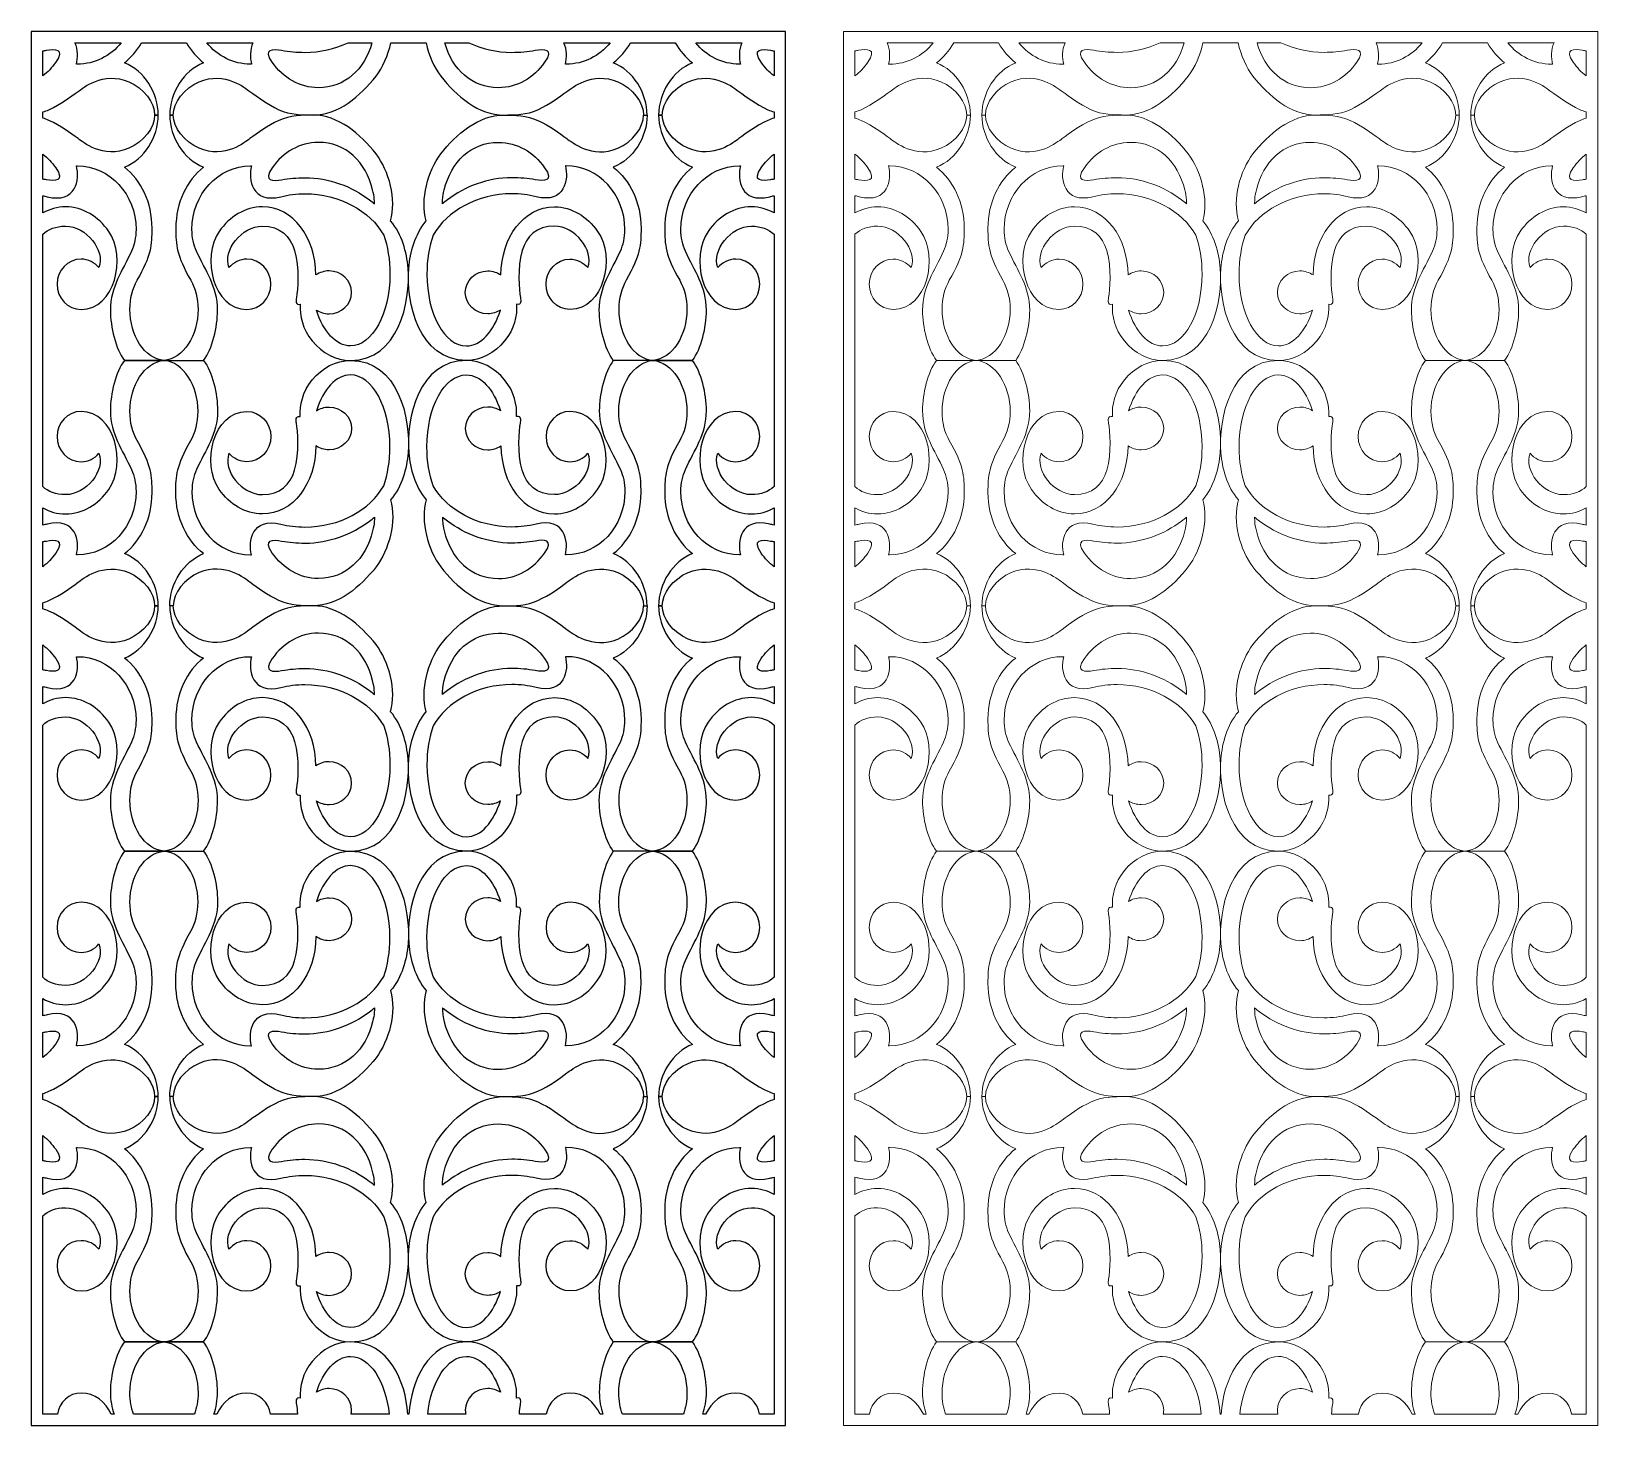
# Model space of a CAD drawing. Header units: centimetres. Extents: x -15.3 to -1.9, y -2.4 to 9.5.
import ezdxf

# ---------------------------------------------------------------- set-up
doc = ezdxf.new("R2010")
doc.units = ezdxf.units.CM
doc.header["$MEASUREMENT"] = 0
doc.layers.add('layer 1', color=7, linetype='Continuous')

msp = doc.modelspace()

# ---------------------------------------------------------------- linework, layer by layer
at = {"layer": 'layer 1', "color": 250}
for points, knots in [([(-8.84297, -2.43716), (-8.84297, -2.43716), (-15.30154, -2.43716), (-15.30154, -2.43716), (-15.30154, -2.43716), (-15.30154, -2.43716), (-15.30154, 9.5), (-15.30154, 9.5), (-15.30154, 9.5), (-15.30154, 9.5), (-8.84297, 9.5), (-8.84297, 9.5), (-8.84297, 9.5), (-8.84297, 9.5), (-8.84297, -2.43716), (-8.84297, -2.43716)], [0, 0, 0, 0, 0.2, 0.2, 0.2, 0.2, 0.4, 0.4, 0.4, 0.4, 0.6, 0.6, 0.6, 0.6, 1, 1, 1, 1]), ([(-9.52723, -2.33851), (-9.47671, -2.23365), (-9.38916, -2.15761), (-9.26878, -2.15761), (-9.26878, -2.15761), (-9.16663, -2.15761), (-9.08193, -2.23597), (-9.06634, -2.33851), (-9.06634, -2.33851), (-9.06634, -2.33851), (-8.94163, -2.33851), (-8.94163, -2.33851), (-8.94163, -2.33851), (-8.94163, -2.33851), (-8.94163, -0.64106), (-8.94163, -0.64106), (-8.94163, -0.64106), (-8.98813, -0.59724), (-9.05186, -0.57138), (-9.13594, -0.57138), (-9.13594, -0.57138), (-9.31294, -0.57138), (-9.4765, -0.77618), (-9.42235, -0.92648), (-9.42235, -0.92648), (-9.38479, -0.88184), (-9.32999, -0.85352), (-9.26878, -0.85352), (-9.26878, -0.85352), (-9.15556, -0.85352), (-9.06375, -0.94982), (-9.06375, -1.06859), (-9.06375, -1.06859), (-9.06375, -1.18735), (-9.15556, -1.28362), (-9.26878, -1.28362), (-9.26878, -1.28362), (-9.56043, -1.28362), (-9.65946, -0.83736), (-9.50582, -0.61596), (-9.50582, -0.61596), (-9.41677, -0.48763), (-9.28409, -0.40622), (-9.13594, -0.40622), (-9.13594, -0.40622), (-9.06506, -0.40622), (-8.99959, -0.42489), (-8.94163, -0.45839), (-8.94163, -0.45839), (-8.94163, -0.45839), (-8.94163, -0.31084), (-8.94163, -0.31084), (-8.94163, -0.31084), (-8.95388, -0.31329), (-8.966, -0.316), (-8.97799, -0.31896), (-8.97799, -0.31896), (-9.22824, -0.38073), (-9.25914, -0.16856), (-9.22911, -0.05562), (-9.22911, -0.05562), (-9.23196, -0.05555), (-9.23475, -0.05526), (-9.2376, -0.05526), (-9.2376, -0.05526), (-9.51478, -0.05526), (-9.73948, -0.29867), (-9.73948, -0.59892), (-9.73948, -0.59892), (-9.73948, -0.66902), (-9.72498, -0.73102), (-9.70027, -0.7859), (-9.70027, -0.7859), (-9.62326, -0.95704), (-9.52017, -1.08751), (-9.52017, -1.29051), (-9.52017, -1.29051), (-9.52017, -1.43643), (-9.56545, -1.62061), (-9.63971, -1.72061), (-9.63971, -1.72061), (-9.63971, -1.72061), (-9.97891, -1.72061), (-9.97891, -1.72061), (-9.97891, -1.72061), (-9.81232, -1.70615), (-9.68698, -1.50597), (-9.68698, -1.28362), (-9.68698, -1.28362), (-9.68698, -1.18963), (-9.71035, -1.10315), (-9.74949, -1.03465), (-9.74949, -1.03465), (-9.87316, -0.81828), (-9.87725, -0.73209), (-9.87725, -0.58858), (-9.87725, -0.58858), (-9.87725, -0.36848), (-9.78225, -0.17588), (-9.63981, -0.06696), (-9.63981, -0.06696), (-9.80987, 0.0007), (-9.92972, 0.19157), (-9.92972, 0.3802), (-9.92972, 0.3802), (-9.92972, 0.3802), (-9.8991, 0.3802), (-9.8991, 0.3802), (-9.8991, 0.3802), (-9.8991, 0.27324), (-9.80587, 0.15009), (-9.67802, 0.09566), (-9.67802, 0.09566), (-9.45868, 0.00229), (-9.27919, 0.15194), (-9.24277, 0.17821), (-9.24277, 0.17821), (-9.17577, 0.22652), (-9.09847, 0.28729), (-8.9943, 0.33437), (-8.9943, 0.33437), (-8.97677, 0.34229), (-8.9592, 0.34883), (-8.94163, 0.35424), (-8.94163, 0.35424), (-8.94163, 0.35424), (-8.94163, 0.40616), (-8.94163, 0.40616), (-8.94163, 0.40616), (-8.9592, 0.41157), (-8.97677, 0.41812), (-8.9943, 0.42604), (-8.9943, 0.42604), (-9.09847, 0.47312), (-9.17577, 0.53388), (-9.24277, 0.58219), (-9.24277, 0.58219), (-9.27919, 0.60846), (-9.45868, 0.75812), (-9.67802, 0.66474), (-9.67802, 0.66474), (-9.80587, 0.61032), (-9.8991, 0.48717), (-9.8991, 0.3802), (-9.8991, 0.3802), (-9.8991, 0.3802), (-9.92972, 0.3802), (-9.92972, 0.3802), (-9.92972, 0.3802), (-9.92972, 0.56884), (-9.80987, 0.75971), (-9.63981, 0.82737), (-9.63981, 0.82737), (-9.78225, 0.93628), (-9.87725, 1.12888), (-9.87725, 1.34899), (-9.87725, 1.34899), (-9.87725, 1.4925), (-9.87316, 1.57868), (-9.74949, 1.79505), (-9.74949, 1.79505), (-9.71035, 1.86355), (-9.68698, 1.95004), (-9.68698, 2.04403), (-9.68698, 2.04403), (-9.68698, 2.26638), (-9.81232, 2.46655), (-9.97891, 2.48102), (-9.97891, 2.48102), (-9.97891, 2.48102), (-9.63971, 2.48102), (-9.63971, 2.48102), (-9.63971, 2.48102), (-9.56545, 2.38101), (-9.52017, 2.19683), (-9.52017, 2.05092), (-9.52017, 2.05092), (-9.52017, 1.84792), (-9.62326, 1.71744), (-9.70027, 1.5463), (-9.70027, 1.5463), (-9.72498, 1.49142), (-9.73948, 1.42942), (-9.73948, 1.35933), (-9.73948, 1.35933), (-9.73948, 1.05908), (-9.51478, 0.81566), (-9.2376, 0.81566), (-9.2376, 0.81566), (-9.23475, 0.81566), (-9.23196, 0.81596), (-9.22911, 0.81602), (-9.22911, 0.81602), (-9.25914, 0.92897), (-9.22824, 1.14114), (-8.97799, 1.07937), (-8.97799, 1.07937), (-8.966, 1.0764), (-8.95388, 1.07369), (-8.94163, 1.07124), (-8.94163, 1.07124), (-8.94163, 1.07124), (-8.94163, 1.21879), (-8.94163, 1.21879), (-8.94163, 1.21879), (-8.99959, 1.18529), (-9.06506, 1.16663), (-9.13594, 1.16663), (-9.13594, 1.16663), (-9.28409, 1.16663), (-9.41677, 1.24804), (-9.50582, 1.37636), (-9.50582, 1.37636), (-9.65946, 1.59777), (-9.56043, 2.04403), (-9.26878, 2.04403), (-9.26878, 2.04403), (-9.15556, 2.04403), (-9.06375, 1.94776), (-9.06375, 1.82899), (-9.06375, 1.82899), (-9.06375, 1.71023), (-9.15556, 1.61393), (-9.26878, 1.61393), (-9.26878, 1.61393), (-9.32999, 1.61393), (-9.38479, 1.64225), (-9.42235, 1.68688), (-9.42235, 1.68688), (-9.4765, 1.53658), (-9.31294, 1.33179), (-9.13594, 1.33179), (-9.13594, 1.33179), (-9.05186, 1.33179), (-8.98813, 1.35764), (-8.94163, 1.40146), (-8.94163, 1.40146), (-8.94163, 1.40146), (-8.94163, 3.56057), (-8.94163, 3.56057), (-8.94163, 3.56057), (-8.98813, 3.60439), (-9.05186, 3.63025), (-9.13594, 3.63025), (-9.13594, 3.63025), (-9.31294, 3.63025), (-9.4765, 3.42546), (-9.42235, 3.27516), (-9.42235, 3.27516), (-9.38479, 3.31979), (-9.32999, 3.34811), (-9.26878, 3.34811), (-9.26878, 3.34811), (-9.15556, 3.34811), (-9.06375, 3.25181), (-9.06375, 3.13305), (-9.06375, 3.13305), (-9.06375, 3.01428), (-9.15556, 2.91801), (-9.26878, 2.91801), (-9.26878, 2.91801), (-9.56043, 2.91801), (-9.65946, 3.36427), (-9.50582, 3.58568), (-9.50582, 3.58568), (-9.41677, 3.714), (-9.28409, 3.79541), (-9.13594, 3.79541), (-9.13594, 3.79541), (-9.06506, 3.79541), (-8.99959, 3.77674), (-8.94163, 3.74324), (-8.94163, 3.74324), (-8.94163, 3.74324), (-8.94163, 3.89079), (-8.94163, 3.89079), (-8.94163, 3.89079), (-8.95388, 3.88834), (-8.966, 3.88564), (-8.97799, 3.88267), (-8.97799, 3.88267), (-9.22824, 3.8209), (-9.25914, 4.03307), (-9.22911, 4.14602), (-9.22911, 4.14602), (-9.23196, 4.14608), (-9.23475, 4.14638), (-9.2376, 4.14638), (-9.2376, 4.14638), (-9.51478, 4.14638), (-9.73948, 3.90296), (-9.73948, 3.60271), (-9.73948, 3.60271), (-9.73948, 3.53262), (-9.72498, 3.47062), (-9.70027, 3.41574), (-9.70027, 3.41574), (-9.62326, 3.24459), (-9.52017, 3.11412), (-9.52017, 2.91112), (-9.52017, 2.91112), (-9.52017, 2.76521), (-9.56545, 2.58103), (-9.63971, 2.48102), (-9.63971, 2.48102), (-9.63971, 2.48102), (-9.97891, 2.48102), (-9.97891, 2.48102), (-9.97891, 2.48102), (-9.81232, 2.49549), (-9.68698, 2.69566), (-9.68698, 2.91801), (-9.68698, 2.91801), (-9.68698, 3.012), (-9.71035, 3.09849), (-9.74949, 3.16699), (-9.74949, 3.16699), (-9.87316, 3.38335), (-9.87725, 3.46954), (-9.87725, 3.61305), (-9.87725, 3.61305), (-9.87725, 3.83316), (-9.78225, 4.02576), (-9.63981, 4.13467), (-9.63981, 4.13467), (-9.80987, 4.20233), (-9.92972, 4.3932), (-9.92972, 4.58184), (-9.92972, 4.58184), (-9.92972, 4.58184), (-9.8991, 4.58184), (-9.8991, 4.58184), (-9.8991, 4.58184), (-9.8991, 4.47487), (-9.80587, 4.35172), (-9.67802, 4.2973), (-9.67802, 4.2973), (-9.45868, 4.20392), (-9.27919, 4.35358), (-9.24277, 4.37984), (-9.24277, 4.37984), (-9.17577, 4.42816), (-9.09847, 4.48892), (-8.9943, 4.536), (-8.9943, 4.536), (-8.97677, 4.54392), (-8.9592, 4.55046), (-8.94163, 4.55587), (-8.94163, 4.55587), (-8.94163, 4.55587), (-8.94163, 4.6078), (-8.94163, 4.6078), (-8.94163, 4.6078), (-8.9592, 4.6132), (-8.97677, 4.61975), (-8.9943, 4.62767), (-8.9943, 4.62767), (-9.09847, 4.67475), (-9.17577, 4.73552), (-9.24277, 4.78383), (-9.24277, 4.78383), (-9.27919, 4.8101), (-9.45868, 4.95975), (-9.67802, 4.86638), (-9.67802, 4.86638), (-9.80587, 4.81195), (-9.8991, 4.6888), (-9.8991, 4.58184), (-9.8991, 4.58184), (-9.8991, 4.58184), (-9.92972, 4.58184), (-9.92972, 4.58184), (-9.92972, 4.58184), (-9.92972, 4.77047), (-9.80987, 4.96134), (-9.63981, 5.029), (-9.63981, 5.029), (-9.78225, 5.13792), (-9.87725, 5.33052), (-9.87725, 5.55062), (-9.87725, 5.55062), (-9.87725, 5.69413), (-9.87316, 5.78032), (-9.74949, 5.99669), (-9.74949, 5.99669), (-9.71035, 6.06519), (-9.68698, 6.15167), (-9.68698, 6.24566), (-9.68698, 6.24566), (-9.68698, 6.46801), (-9.81232, 6.66819), (-9.97891, 6.68265), (-9.97891, 6.68265), (-9.97891, 6.68265), (-9.63971, 6.68265), (-9.63971, 6.68265), (-9.63971, 6.68265), (-9.56545, 6.58265), (-9.52017, 6.39847), (-9.52017, 6.25255), (-9.52017, 6.25255), (-9.52017, 6.04955), (-9.62326, 5.91908), (-9.70027, 5.74794), (-9.70027, 5.74794), (-9.72498, 5.69306), (-9.73948, 5.63106), (-9.73948, 5.56096), (-9.73948, 5.56096), (-9.73948, 5.26071), (-9.51478, 5.0173), (-9.2376, 5.0173), (-9.2376, 5.0173), (-9.23475, 5.0173), (-9.23196, 5.01759), (-9.22911, 5.01765), (-9.22911, 5.01765), (-9.25914, 5.1306), (-9.22824, 5.34277), (-8.97799, 5.281), (-8.97799, 5.281), (-8.966, 5.27804), (-8.95388, 5.27533), (-8.94163, 5.27288), (-8.94163, 5.27288), (-8.94163, 5.27288), (-8.94163, 5.42042), (-8.94163, 5.42042), (-8.94163, 5.42042), (-8.99959, 5.38692), (-9.06506, 5.36826), (-9.13594, 5.36826), (-9.13594, 5.36826), (-9.28409, 5.36826), (-9.41677, 5.44967), (-9.50582, 5.578), (-9.50582, 5.578), (-9.65946, 5.7994), (-9.56043, 6.24566), (-9.26878, 6.24566), (-9.26878, 6.24566), (-9.15556, 6.24566), (-9.06375, 6.14939), (-9.06375, 6.03063), (-9.06375, 6.03063), (-9.06375, 5.91186), (-9.15556, 5.81556), (-9.26878, 5.81556), (-9.26878, 5.81556), (-9.32999, 5.81556), (-9.38479, 5.84388), (-9.42235, 5.88852), (-9.42235, 5.88852), (-9.4765, 5.73822), (-9.31294, 5.53342), (-9.13594, 5.53342), (-9.13594, 5.53342), (-9.05186, 5.53342), (-8.98813, 5.55928), (-8.94163, 5.6031), (-8.94163, 5.6031), (-8.94163, 5.6031), (-8.94163, 7.76221), (-8.94163, 7.76221), (-8.94163, 7.76221), (-8.98813, 7.80603), (-9.05186, 7.83188), (-9.13594, 7.83188), (-9.13594, 7.83188), (-9.31294, 7.83188), (-9.4765, 7.62709), (-9.42235, 7.47679), (-9.42235, 7.47679), (-9.38479, 7.52143), (-9.32999, 7.54975), (-9.26878, 7.54975), (-9.26878, 7.54975), (-9.15556, 7.54975), (-9.06375, 7.45345), (-9.06375, 7.33468), (-9.06375, 7.33468), (-9.06375, 7.21591), (-9.15556, 7.11965), (-9.26878, 7.11965), (-9.26878, 7.11965), (-9.56043, 7.11965), (-9.65946, 7.5659), (-9.50582, 7.78731), (-9.50582, 7.78731), (-9.41677, 7.91564), (-9.28409, 7.99705), (-9.13594, 7.99705), (-9.13594, 7.99705), (-9.06506, 7.99705), (-8.99959, 7.97838), (-8.94163, 7.94488), (-8.94163, 7.94488), (-8.94163, 7.94488), (-8.94163, 8.09243), (-8.94163, 8.09243), (-8.94163, 8.09243), (-8.95388, 8.08998), (-8.966, 8.08727), (-8.97799, 8.08431), (-8.97799, 8.08431), (-9.22824, 8.02253), (-9.25914, 8.23471), (-9.22911, 8.34765), (-9.22911, 8.34765), (-9.23196, 8.34772), (-9.23475, 8.34801), (-9.2376, 8.34801), (-9.2376, 8.34801), (-9.51478, 8.34801), (-9.73948, 8.10459), (-9.73948, 7.80435), (-9.73948, 7.80435), (-9.73948, 7.73425), (-9.72498, 7.67225), (-9.70027, 7.61737), (-9.70027, 7.61737), (-9.62326, 7.44623), (-9.52017, 7.31576), (-9.52017, 7.11275), (-9.52017, 7.11275), (-9.52017, 6.96684), (-9.56545, 6.78266), (-9.63971, 6.68265), (-9.63971, 6.68265), (-9.63971, 6.68265), (-9.97891, 6.68265), (-9.97891, 6.68265), (-9.97891, 6.68265), (-9.81232, 6.69712), (-9.68698, 6.8973), (-9.68698, 7.11965), (-9.68698, 7.11965), (-9.68698, 7.21364), (-9.71035, 7.30012), (-9.74949, 7.36862), (-9.74949, 7.36862), (-9.87316, 7.58499), (-9.87725, 7.67118), (-9.87725, 7.81469), (-9.87725, 7.81469), (-9.87725, 8.03479), (-9.78225, 8.22739), (-9.63981, 8.33631), (-9.63981, 8.33631), (-9.80987, 8.40396), (-9.92972, 8.59484), (-9.92972, 8.78347), (-9.92972, 8.78347), (-9.92972, 8.78347), (-9.8991, 8.78347), (-9.8991, 8.78347), (-9.8991, 8.78347), (-9.8991, 8.67651), (-9.80587, 8.55336), (-9.67802, 8.49893), (-9.67802, 8.49893), (-9.45868, 8.40556), (-9.27919, 8.55521), (-9.24277, 8.58148), (-9.24277, 8.58148), (-9.17577, 8.62979), (-9.09847, 8.69056), (-8.9943, 8.73763), (-8.9943, 8.73763), (-8.97677, 8.74556), (-8.9592, 8.7521), (-8.94163, 8.7575), (-8.94163, 8.7575), (-8.94163, 8.7575), (-8.94163, 8.80943), (-8.94163, 8.80943), (-8.94163, 8.80943), (-8.9592, 8.81484), (-8.97677, 8.82138), (-8.9943, 8.82931), (-8.9943, 8.82931), (-9.09847, 8.87639), (-9.17577, 8.93715), (-9.24277, 8.98546), (-9.24277, 8.98546), (-9.27919, 9.01173), (-9.45868, 9.16139), (-9.67802, 9.06801), (-9.67802, 9.06801), (-9.80587, 9.01359), (-9.8991, 8.89043), (-9.8991, 8.78347), (-9.8991, 8.78347), (-9.8991, 8.78347), (-9.92972, 8.78347), (-9.92972, 8.78347), (-9.92972, 8.78347), (-9.92972, 8.9721), (-9.80987, 9.16298), (-9.63981, 9.23063), (-9.63981, 9.23063), (-9.69776, 9.27495), (-9.74785, 9.33311), (-9.78689, 9.40135), (-9.78689, 9.40135), (-9.78689, 9.40135), (-10.17092, 9.40135), (-10.17092, 9.40135), (-10.17092, 9.40135), (-10.20996, 9.33311), (-10.26006, 9.27495), (-10.31801, 9.23063), (-10.31801, 9.23063), (-10.14795, 9.16298), (-10.0281, 8.9721), (-10.0281, 8.78347), (-10.0281, 8.78347), (-10.0281, 8.78347), (-10.05872, 8.78347), (-10.05872, 8.78347), (-10.05872, 8.78347), (-10.05872, 8.89043), (-10.15195, 9.01359), (-10.2798, 9.06801), (-10.2798, 9.06801), (-10.49914, 9.16139), (-10.67863, 9.01173), (-10.71504, 8.98546), (-10.71504, 8.98546), (-10.78205, 8.93715), (-10.85935, 8.87639), (-10.96352, 8.82931), (-10.96352, 8.82931), (-11.06123, 8.78515), (-11.15988, 8.78381), (-11.25657, 8.78347), (-11.25657, 8.78347), (-11.46796, 8.78274), (-11.66402, 8.94633), (-11.79456, 9.116), (-11.79456, 9.116), (-11.85284, 9.19172), (-11.89842, 9.29435), (-11.92142, 9.40135), (-11.92142, 9.40135), (-11.92142, 9.40135), (-12.22309, 9.40135), (-12.22309, 9.40135), (-12.22309, 9.40135), (-12.24609, 9.29435), (-12.29167, 9.19172), (-12.34995, 9.116), (-12.34995, 9.116), (-12.48048, 8.94633), (-12.67655, 8.78274), (-12.88794, 8.78347), (-12.88794, 8.78347), (-12.98463, 8.78381), (-13.08328, 8.78515), (-13.18098, 8.82931), (-13.18098, 8.82931), (-13.28515, 8.87639), (-13.36245, 8.93715), (-13.42946, 8.98546), (-13.42946, 8.98546), (-13.46588, 9.01173), (-13.64537, 9.16139), (-13.86471, 9.06801), (-13.86471, 9.06801), (-13.99256, 9.01359), (-14.08579, 8.89043), (-14.08579, 8.78347), (-14.08579, 8.78347), (-14.08579, 8.78347), (-14.11641, 8.78347), (-14.11641, 8.78347), (-14.11641, 8.78347), (-14.11641, 8.9721), (-13.99656, 9.16298), (-13.82649, 9.23063), (-13.82649, 9.23063), (-13.88445, 9.27495), (-13.93454, 9.33311), (-13.97358, 9.40135), (-13.97358, 9.40135), (-13.97358, 9.40135), (-14.35761, 9.40135), (-14.35761, 9.40135), (-14.35761, 9.40135), (-14.39665, 9.33311), (-14.44675, 9.27495), (-14.5047, 9.23063), (-14.5047, 9.23063), (-14.33464, 9.16298), (-14.21478, 8.9721), (-14.21478, 8.78347), (-14.21478, 8.78347), (-14.21478, 8.78347), (-14.24541, 8.78347), (-14.24541, 8.78347), (-14.24541, 8.78347), (-14.24541, 8.89043), (-14.33864, 9.01359), (-14.46649, 9.06801), (-14.46649, 9.06801), (-14.68583, 9.16139), (-14.86531, 9.01173), (-14.90173, 8.98546), (-14.90173, 8.98546), (-14.96874, 8.93715), (-15.04604, 8.87639), (-15.15021, 8.82931), (-15.15021, 8.82931), (-15.16774, 8.82138), (-15.1853, 8.81484), (-15.20288, 8.80943), (-15.20288, 8.80943), (-15.20288, 8.80943), (-15.20288, 8.75751), (-15.20288, 8.75751), (-15.20288, 8.75751), (-15.1853, 8.7521), (-15.16774, 8.74556), (-15.15021, 8.73763), (-15.15021, 8.73763), (-15.04604, 8.69056), (-14.96874, 8.62979), (-14.90173, 8.58148), (-14.90173, 8.58148), (-14.86531, 8.55521), (-14.68583, 8.40556), (-14.46649, 8.49893), (-14.46649, 8.49893), (-14.33864, 8.55336), (-14.24541, 8.67651), (-14.24541, 8.78347), (-14.24541, 8.78347), (-14.24541, 8.78347), (-14.21478, 8.78347), (-14.21478, 8.78347), (-14.21478, 8.78347), (-14.21478, 8.59484), (-14.33464, 8.40396), (-14.5047, 8.33631), (-14.5047, 8.33631), (-14.36225, 8.22739), (-14.26726, 8.03479), (-14.26726, 7.81469), (-14.26726, 7.81469), (-14.26726, 7.67118), (-14.27135, 7.58499), (-14.39501, 7.36862), (-14.39501, 7.36862), (-14.43416, 7.30012), (-14.45753, 7.21364), (-14.45753, 7.11965), (-14.45753, 7.11965), (-14.45753, 6.8973), (-14.33219, 6.69712), (-14.1656, 6.68265), (-14.1656, 6.68265), (-14.1656, 6.68265), (-14.50479, 6.68265), (-14.50479, 6.68265), (-14.50479, 6.68265), (-14.57906, 6.78266), (-14.62434, 6.96684), (-14.62434, 7.11275), (-14.62434, 7.11275), (-14.62434, 7.31576), (-14.52125, 7.44623), (-14.44423, 7.61737), (-14.44423, 7.61737), (-14.41953, 7.67225), (-14.40502, 7.73425), (-14.40502, 7.80435), (-14.40502, 7.80435), (-14.40502, 8.10459), (-14.62973, 8.34801), (-14.90691, 8.34801), (-14.90691, 8.34801), (-14.90976, 8.34801), (-14.91255, 8.34772), (-14.9154, 8.34765), (-14.9154, 8.34765), (-14.88537, 8.23471), (-14.91627, 8.02253), (-15.16651, 8.08431), (-15.16651, 8.08431), (-15.17851, 8.08727), (-15.19063, 8.08998), (-15.20288, 8.09243), (-15.20288, 8.09243), (-15.20288, 8.09243), (-15.20288, 7.94487), (-15.20288, 7.94487), (-15.20288, 7.94487), (-15.14491, 7.97838), (-15.07945, 7.99705), (-15.00857, 7.99705), (-15.00857, 7.99705), (-14.86042, 7.99705), (-14.72773, 7.91564), (-14.63869, 7.78731), (-14.63869, 7.78731), (-14.48505, 7.5659), (-14.58408, 7.11965), (-14.87573, 7.11965), (-14.87573, 7.11965), (-14.98895, 7.11965), (-15.08075, 7.21591), (-15.08075, 7.33468), (-15.08075, 7.33468), (-15.08075, 7.45345), (-14.98895, 7.54975), (-14.87573, 7.54975), (-14.87573, 7.54975), (-14.81452, 7.54975), (-14.75972, 7.52143), (-14.72215, 7.47679), (-14.72215, 7.47679), (-14.66801, 7.62709), (-14.83156, 7.83188), (-15.00857, 7.83188), (-15.00857, 7.83188), (-15.09265, 7.83188), (-15.15638, 7.80602), (-15.20288, 7.7622), (-15.20288, 7.7622), (-15.20288, 7.7622), (-15.20288, 5.6031), (-15.20288, 5.6031), (-15.20288, 5.6031), (-15.15638, 5.55928), (-15.09265, 5.53342), (-15.00857, 5.53342), (-15.00857, 5.53342), (-14.83156, 5.53342), (-14.66801, 5.73822), (-14.72215, 5.88852), (-14.72215, 5.88852), (-14.75972, 5.84388), (-14.81452, 5.81556), (-14.87573, 5.81556), (-14.87573, 5.81556), (-14.98895, 5.81556), (-15.08075, 5.91186), (-15.08075, 6.03063), (-15.08075, 6.03063), (-15.08075, 6.14939), (-14.98895, 6.24566), (-14.87573, 6.24566), (-14.87573, 6.24566), (-14.58408, 6.24566), (-14.48505, 5.7994), (-14.63869, 5.578), (-14.63869, 5.578), (-14.72773, 5.44967), (-14.86042, 5.36826), (-15.00857, 5.36826), (-15.00857, 5.36826), (-15.07945, 5.36826), (-15.14491, 5.38692), (-15.20288, 5.42043), (-15.20288, 5.42043), (-15.20288, 5.42043), (-15.20288, 5.27287), (-15.20288, 5.27287), (-15.20288, 5.27287), (-15.19063, 5.27533), (-15.17851, 5.27804), (-15.16651, 5.281), (-15.16651, 5.281), (-14.91627, 5.34277), (-14.88537, 5.1306), (-14.9154, 5.01765), (-14.9154, 5.01765), (-14.91255, 5.01759), (-14.90976, 5.0173), (-14.90691, 5.0173), (-14.90691, 5.0173), (-14.62973, 5.0173), (-14.40502, 5.26071), (-14.40502, 5.56096), (-14.40502, 5.56096), (-14.40502, 5.63106), (-14.41953, 5.69306), (-14.44423, 5.74794), (-14.44423, 5.74794), (-14.52125, 5.91908), (-14.62434, 6.04955), (-14.62434, 6.25255), (-14.62434, 6.25255), (-14.62434, 6.39847), (-14.57906, 6.58265), (-14.50479, 6.68265), (-14.50479, 6.68265), (-14.50479, 6.68265), (-14.1656, 6.68265), (-14.1656, 6.68265), (-14.1656, 6.68265), (-14.33219, 6.66819), (-14.45753, 6.46801), (-14.45753, 6.24566), (-14.45753, 6.24566), (-14.45753, 6.15167), (-14.43416, 6.06519), (-14.39501, 5.99669), (-14.39501, 5.99669), (-14.27135, 5.78032), (-14.26726, 5.69413), (-14.26726, 5.55062), (-14.26726, 5.55062), (-14.26726, 5.33052), (-14.36225, 5.13792), (-14.5047, 5.029), (-14.5047, 5.029), (-14.33464, 4.96134), (-14.21478, 4.77047), (-14.21478, 4.58184), (-14.21478, 4.58184), (-14.21478, 4.58184), (-14.24541, 4.58184), (-14.24541, 4.58184), (-14.24541, 4.58184), (-14.24541, 4.6888), (-14.33864, 4.81195), (-14.46649, 4.86638), (-14.46649, 4.86638), (-14.68583, 4.95975), (-14.86531, 4.8101), (-14.90173, 4.78383), (-14.90173, 4.78383), (-14.96874, 4.73552), (-15.04604, 4.67475), (-15.15021, 4.62767), (-15.15021, 4.62767), (-15.16774, 4.61975), (-15.1853, 4.6132), (-15.20288, 4.6078), (-15.20288, 4.6078), (-15.20288, 4.6078), (-15.20288, 4.55587), (-15.20288, 4.55587), (-15.20288, 4.55587), (-15.1853, 4.55047), (-15.16774, 4.54392), (-15.15021, 4.536), (-15.15021, 4.536), (-15.04604, 4.48892), (-14.96874, 4.42816), (-14.90173, 4.37984), (-14.90173, 4.37984), (-14.86531, 4.35358), (-14.68583, 4.20392), (-14.46649, 4.2973), (-14.46649, 4.2973), (-14.33864, 4.35172), (-14.24541, 4.47487), (-14.24541, 4.58184), (-14.24541, 4.58184), (-14.24541, 4.58184), (-14.21478, 4.58184), (-14.21478, 4.58184), (-14.21478, 4.58184), (-14.21478, 4.3932), (-14.33464, 4.20233), (-14.5047, 4.13467), (-14.5047, 4.13467), (-14.36225, 4.02576), (-14.26726, 3.83316), (-14.26726, 3.61305), (-14.26726, 3.61305), (-14.26726, 3.46954), (-14.27135, 3.38335), (-14.39501, 3.16699), (-14.39501, 3.16699), (-14.43416, 3.09849), (-14.45753, 3.012), (-14.45753, 2.91801), (-14.45753, 2.91801), (-14.45753, 2.69566), (-14.33219, 2.49549), (-14.1656, 2.48102), (-14.1656, 2.48102), (-14.1656, 2.48102), (-14.50479, 2.48102), (-14.50479, 2.48102), (-14.50479, 2.48102), (-14.57906, 2.58103), (-14.62434, 2.76521), (-14.62434, 2.91112), (-14.62434, 2.91112), (-14.62434, 3.11412), (-14.52125, 3.24459), (-14.44423, 3.41574), (-14.44423, 3.41574), (-14.41953, 3.47062), (-14.40502, 3.53262), (-14.40502, 3.60271), (-14.40502, 3.60271), (-14.40502, 3.90296), (-14.62973, 4.14638), (-14.90691, 4.14638), (-14.90691, 4.14638), (-14.90976, 4.14638), (-14.91255, 4.14608), (-14.9154, 4.14602), (-14.9154, 4.14602), (-14.88537, 4.03307), (-14.91627, 3.8209), (-15.16651, 3.88267), (-15.16651, 3.88267), (-15.17851, 3.88564), (-15.19063, 3.88834), (-15.20288, 3.8908), (-15.20288, 3.8908), (-15.20288, 3.8908), (-15.20288, 3.74324), (-15.20288, 3.74324), (-15.20288, 3.74324), (-15.14491, 3.77674), (-15.07945, 3.79541), (-15.00857, 3.79541), (-15.00857, 3.79541), (-14.86042, 3.79541), (-14.72773, 3.714), (-14.63869, 3.58568), (-14.63869, 3.58568), (-14.48505, 3.36427), (-14.58408, 2.91801), (-14.87573, 2.91801), (-14.87573, 2.91801), (-14.98895, 2.91801), (-15.08075, 3.01428), (-15.08075, 3.13305), (-15.08075, 3.13305), (-15.08075, 3.25181), (-14.98895, 3.34811), (-14.87573, 3.34811), (-14.87573, 3.34811), (-14.81452, 3.34811), (-14.75972, 3.31979), (-14.72215, 3.27516), (-14.72215, 3.27516), (-14.66801, 3.42546), (-14.83156, 3.63025), (-15.00857, 3.63025), (-15.00857, 3.63025), (-15.09265, 3.63025), (-15.15638, 3.60439), (-15.20288, 3.56056), (-15.20288, 3.56056), (-15.20288, 3.56056), (-15.20288, 1.40147), (-15.20288, 1.40147), (-15.20288, 1.40147), (-15.15638, 1.35764), (-15.09265, 1.33179), (-15.00857, 1.33179), (-15.00857, 1.33179), (-14.83156, 1.33179), (-14.66801, 1.53658), (-14.72215, 1.68688), (-14.72215, 1.68688), (-14.75972, 1.64225), (-14.81452, 1.61393), (-14.87573, 1.61393), (-14.87573, 1.61393), (-14.98895, 1.61393), (-15.08075, 1.71023), (-15.08075, 1.82899), (-15.08075, 1.82899), (-15.08075, 1.94776), (-14.98895, 2.04403), (-14.87573, 2.04403), (-14.87573, 2.04403), (-14.58408, 2.04403), (-14.48505, 1.59777), (-14.63869, 1.37636), (-14.63869, 1.37636), (-14.72773, 1.24804), (-14.86042, 1.16663), (-15.00857, 1.16663), (-15.00857, 1.16663), (-15.07945, 1.16663), (-15.14491, 1.18529), (-15.20288, 1.21879), (-15.20288, 1.21879), (-15.20288, 1.21879), (-15.20288, 1.07124), (-15.20288, 1.07124), (-15.20288, 1.07124), (-15.19063, 1.07369), (-15.17851, 1.0764), (-15.16651, 1.07937), (-15.16651, 1.07937), (-14.91627, 1.14114), (-14.88537, 0.92897), (-14.9154, 0.81602), (-14.9154, 0.81602), (-14.91255, 0.81596), (-14.90976, 0.81566), (-14.90691, 0.81566), (-14.90691, 0.81566), (-14.62973, 0.81566), (-14.40502, 1.05908), (-14.40502, 1.35933), (-14.40502, 1.35933), (-14.40502, 1.42942), (-14.41953, 1.49142), (-14.44423, 1.5463), (-14.44423, 1.5463), (-14.52125, 1.71744), (-14.62434, 1.84792), (-14.62434, 2.05092), (-14.62434, 2.05092), (-14.62434, 2.19683), (-14.57906, 2.38101), (-14.50479, 2.48102), (-14.50479, 2.48102), (-14.50479, 2.48102), (-14.1656, 2.48102), (-14.1656, 2.48102), (-14.1656, 2.48102), (-14.33219, 2.46655), (-14.45753, 2.26638), (-14.45753, 2.04403), (-14.45753, 2.04403), (-14.45753, 1.95004), (-14.43416, 1.86355), (-14.39501, 1.79505), (-14.39501, 1.79505), (-14.27135, 1.57868), (-14.26726, 1.4925), (-14.26726, 1.34899), (-14.26726, 1.34899), (-14.26726, 1.12888), (-14.36225, 0.93628), (-14.5047, 0.82737), (-14.5047, 0.82737), (-14.33464, 0.75971), (-14.21478, 0.56884), (-14.21478, 0.3802), (-14.21478, 0.3802), (-14.21478, 0.3802), (-14.24541, 0.3802), (-14.24541, 0.3802), (-14.24541, 0.3802), (-14.24541, 0.48717), (-14.33864, 0.61032), (-14.46649, 0.66474), (-14.46649, 0.66474), (-14.68583, 0.75812), (-14.86531, 0.60846), (-14.90173, 0.58219), (-14.90173, 0.58219), (-14.96874, 0.53388), (-15.04604, 0.47312), (-15.15021, 0.42604), (-15.15021, 0.42604), (-15.16774, 0.41811), (-15.1853, 0.41157), (-15.20288, 0.40616), (-15.20288, 0.40616), (-15.20288, 0.40616), (-15.20288, 0.35424), (-15.20288, 0.35424), (-15.20288, 0.35424), (-15.1853, 0.34883), (-15.16774, 0.34229), (-15.15021, 0.33437), (-15.15021, 0.33437), (-15.04604, 0.28729), (-14.96874, 0.22652), (-14.90173, 0.17821), (-14.90173, 0.17821), (-14.86531, 0.15194), (-14.68583, 0.00229), (-14.46649, 0.09566), (-14.46649, 0.09566), (-14.33864, 0.15009), (-14.24541, 0.27324), (-14.24541, 0.3802), (-14.24541, 0.3802), (-14.24541, 0.3802), (-14.21478, 0.3802), (-14.21478, 0.3802), (-14.21478, 0.3802), (-14.21478, 0.19157), (-14.33464, 0.0007), (-14.5047, -0.06696), (-14.5047, -0.06696), (-14.36225, -0.17588), (-14.26726, -0.36848), (-14.26726, -0.58858), (-14.26726, -0.58858), (-14.26726, -0.73209), (-14.27135, -0.81828), (-14.39501, -1.03465), (-14.39501, -1.03465), (-14.43416, -1.10315), (-14.45753, -1.18963), (-14.45753, -1.28362), (-14.45753, -1.28362), (-14.45753, -1.50597), (-14.33219, -1.70615), (-14.1656, -1.72061), (-14.1656, -1.72061), (-14.1656, -1.72061), (-14.50479, -1.72061), (-14.50479, -1.72061), (-14.50479, -1.72061), (-14.57906, -1.62061), (-14.62434, -1.43643), (-14.62434, -1.29051), (-14.62434, -1.29051), (-14.62434, -1.08751), (-14.52125, -0.95704), (-14.44423, -0.7859), (-14.44423, -0.7859), (-14.41953, -0.73102), (-14.40502, -0.66902), (-14.40502, -0.59892), (-14.40502, -0.59892), (-14.40502, -0.29867), (-14.62973, -0.05526), (-14.90691, -0.05526), (-14.90691, -0.05526), (-14.90976, -0.05526), (-14.91255, -0.05555), (-14.9154, -0.05562), (-14.9154, -0.05562), (-14.88537, -0.16856), (-14.91627, -0.38073), (-15.16651, -0.31896), (-15.16651, -0.31896), (-15.17851, -0.316), (-15.19063, -0.31329), (-15.20288, -0.31084), (-15.20288, -0.31084), (-15.20288, -0.31084), (-15.20288, -0.45839), (-15.20288, -0.45839), (-15.20288, -0.45839), (-15.14491, -0.42489), (-15.07945, -0.40622), (-15.00857, -0.40622), (-15.00857, -0.40622), (-14.86042, -0.40622), (-14.72773, -0.48763), (-14.63869, -0.61596), (-14.63869, -0.61596), (-14.48505, -0.83736), (-14.58408, -1.28362), (-14.87573, -1.28362), (-14.87573, -1.28362), (-14.98895, -1.28362), (-15.08075, -1.18735), (-15.08075, -1.06859), (-15.08075, -1.06859), (-15.08075, -0.94982), (-14.98895, -0.85352), (-14.87573, -0.85352), (-14.87573, -0.85352), (-14.81452, -0.85352), (-14.75972, -0.88184), (-14.72215, -0.92648), (-14.72215, -0.92648), (-14.66801, -0.77618), (-14.83156, -0.57138), (-15.00857, -0.57138), (-15.00857, -0.57138), (-15.09265, -0.57138), (-15.15638, -0.59724), (-15.20288, -0.64107), (-15.20288, -0.64107), (-15.20288, -0.64107), (-15.20288, -2.33851), (-15.20288, -2.33851), (-15.20288, -2.33851), (-15.20288, -2.33851), (-15.07817, -2.33851), (-15.07817, -2.33851), (-15.07817, -2.33851), (-15.06257, -2.23597), (-14.97788, -2.15761), (-14.87573, -2.15761), (-14.87573, -2.15761), (-14.75535, -2.15761), (-14.6678, -2.23365), (-14.61727, -2.33851), (-14.61727, -2.33851), (-14.61727, -2.33851), (-14.59317, -2.33851), (-14.59317, -2.33851), (-14.59317, -2.33851), (-14.61221, -2.2814), (-14.62434, -2.22032), (-14.62434, -2.15071), (-14.62434, -2.15071), (-14.62434, -2.0048), (-14.57906, -1.82062), (-14.50479, -1.72061), (-14.50479, -1.72061), (-14.50479, -1.72061), (-14.1656, -1.72061), (-14.1656, -1.72061), (-14.1656, -1.72061), (-14.33219, -1.73508), (-14.45753, -1.93526), (-14.45753, -2.15761), (-14.45753, -2.15761), (-14.45753, -2.22266), (-14.44633, -2.28412), (-14.42645, -2.33851), (-14.42645, -2.33851), (-14.42645, -2.33851), (-13.90474, -2.33851), (-13.90474, -2.33851), (-13.90474, -2.33851), (-13.88486, -2.28412), (-13.87367, -2.22266), (-13.87367, -2.15761), (-13.87367, -2.15761), (-13.87367, -1.93526), (-13.99901, -1.73508), (-14.1656, -1.72061), (-14.1656, -1.72061), (-14.1656, -1.72061), (-13.8264, -1.72061), (-13.8264, -1.72061), (-13.8264, -1.72061), (-13.75214, -1.82062), (-13.70686, -2.0048), (-13.70686, -2.15071), (-13.70686, -2.15071), (-13.70686, -2.22032), (-13.71898, -2.2814), (-13.73801, -2.33851), (-13.73801, -2.33851), (-13.73801, -2.33851), (-13.71392, -2.33851), (-13.71392, -2.33851), (-13.71392, -2.33851), (-13.66339, -2.23365), (-13.57585, -2.15761), (-13.45547, -2.15761), (-13.45547, -2.15761), (-13.35332, -2.15761), (-13.26862, -2.23597), (-13.25302, -2.33851), (-13.25302, -2.33851), (-13.25302, -2.33851), (-13.02198, -2.33851), (-13.02198, -2.33851), (-13.02198, -2.33851), (-13.0246, -2.30429), (-13.02817, -2.27631), (-13.0311, -2.25825), (-13.0311, -2.25825), (-13.03526, -2.23268), (-13.04091, -2.19141), (-12.99855, -2.20124), (-12.99855, -2.20124), (-13.00323, -2.10237), (-12.98042, -1.98923), (-12.89553, -1.88698), (-12.89553, -1.88698), (-12.8099, -1.78379), (-12.69478, -1.72061), (-12.56817, -1.72061), (-12.56817, -1.72061), (-12.23294, -1.72061), (-12.09975, -2.05645), (-12.07619, -2.33851), (-12.07619, -2.33851), (-12.07619, -2.33851), (-12.06831, -2.33851), (-12.06831, -2.33851), (-12.06831, -2.33851), (-12.04475, -2.05645), (-11.91157, -1.72061), (-11.57633, -1.72061), (-11.57633, -1.72061), (-11.44972, -1.72061), (-11.33461, -1.78379), (-11.24898, -1.88698), (-11.24898, -1.88698), (-11.16408, -1.98923), (-11.14127, -2.10237), (-11.14595, -2.20124), (-11.14595, -2.20124), (-11.1036, -2.19141), (-11.10925, -2.23268), (-11.1134, -2.25825), (-11.1134, -2.25825), (-11.11634, -2.27631), (-11.11991, -2.30429), (-11.12252, -2.33851), (-11.12252, -2.33851), (-11.12252, -2.33851), (-10.89148, -2.33851), (-10.89148, -2.33851), (-10.89148, -2.33851), (-10.87589, -2.23597), (-10.79119, -2.15761), (-10.68904, -2.15761), (-10.68904, -2.15761), (-10.56866, -2.15761), (-10.48111, -2.23365), (-10.43059, -2.33851), (-10.43059, -2.33851), (-10.43059, -2.33851), (-10.40649, -2.33851), (-10.40649, -2.33851), (-10.40649, -2.33851), (-10.42552, -2.2814), (-10.43765, -2.22032), (-10.43765, -2.15071), (-10.43765, -2.15071), (-10.43765, -2.0048), (-10.39237, -1.82062), (-10.31811, -1.72061), (-10.31811, -1.72061), (-10.31811, -1.72061), (-9.97891, -1.72061), (-9.97891, -1.72061), (-9.97891, -1.72061), (-10.1455, -1.73508), (-10.27084, -1.93526), (-10.27084, -2.15761), (-10.27084, -2.15761), (-10.27084, -2.22266), (-10.25964, -2.28412), (-10.23977, -2.33851), (-10.23977, -2.33851), (-10.23977, -2.33851), (-9.71805, -2.33851), (-9.71805, -2.33851), (-9.71805, -2.33851), (-9.69817, -2.28412), (-9.68698, -2.22266), (-9.68698, -2.15761), (-9.68698, -2.15761), (-9.68698, -1.93526), (-9.81232, -1.73508), (-9.97891, -1.72061), (-9.97891, -1.72061), (-9.97891, -1.72061), (-9.63971, -1.72061), (-9.63971, -1.72061), (-9.63971, -1.72061), (-9.56545, -1.82062), (-9.52017, -2.0048), (-9.52017, -2.15071), (-9.52017, -2.15071), (-9.52017, -2.22032), (-9.53229, -2.2814), (-9.55133, -2.33851), (-9.55133, -2.33851), (-9.55133, -2.33851), (-9.52723, -2.33851), (-9.52723, -2.33851)], [0, 0, 0, 0, 0.0027248, 0.0027248, 0.0027248, 0.0027248, 0.00544959, 0.00544959, 0.00544959, 0.00544959, 0.00817439, 0.00817439, 0.00817439, 0.00817439, 0.01089918, 0.01089918, 0.01089918, 0.01089918, 0.01362398, 0.01362398, 0.01362398, 0.01362398, 0.01634877, 0.01634877, 0.01634877, 0.01634877, 0.01907357, 0.01907357, 0.01907357, 0.01907357, 0.02179837, 0.02179837, 0.02179837, 0.02179837, 0.02452316, 0.02452316, 0.02452316, 0.02452316, 0.02724796, 0.02724796, 0.02724796, 0.02724796, 0.02997275, 0.02997275, 0.02997275, 0.02997275, 0.03269755, 0.03269755, 0.03269755, 0.03269755, 0.03542234, 0.03542234, 0.03542234, 0.03542234, 0.03814714, 0.03814714, 0.03814714, 0.03814714, 0.04087193, 0.04087193, 0.04087193, 0.04087193, 0.04359673, 0.04359673, 0.04359673, 0.04359673, 0.04632153, 0.04632153, 0.04632153, 0.04632153, 0.04904632, 0.04904632, 0.04904632, 0.04904632, 0.05177112, 0.05177112, 0.05177112, 0.05177112, 0.05449591, 0.05449591, 0.05449591, 0.05449591, 0.05722071, 0.05722071, 0.05722071, 0.05722071, 0.0599455, 0.0599455, 0.0599455, 0.0599455, 0.0626703, 0.0626703, 0.0626703, 0.0626703, 0.0653951, 0.0653951, 0.0653951, 0.0653951, 0.06811989, 0.06811989, 0.06811989, 0.06811989, 0.07084469, 0.07084469, 0.07084469, 0.07084469, 0.07356948, 0.07356948, 0.07356948, 0.07356948, 0.07629428, 0.07629428, 0.07629428, 0.07629428, 0.07901907, 0.07901907, 0.07901907, 0.07901907, 0.08174387, 0.08174387, 0.08174387, 0.08174387, 0.08446866, 0.08446866, 0.08446866, 0.08446866, 0.08719346, 0.08719346, 0.08719346, 0.08719346, 0.08991826, 0.08991826, 0.08991826, 0.08991826, 0.09264305, 0.09264305, 0.09264305, 0.09264305, 0.09536785, 0.09536785, 0.09536785, 0.09536785, 0.09809264, 0.09809264, 0.09809264, 0.09809264, 0.10081744, 0.10081744, 0.10081744, 0.10081744, 0.10354223, 0.10354223, 0.10354223, 0.10354223, 0.10626703, 0.10626703, 0.10626703, 0.10626703, 0.10899183, 0.10899183, 0.10899183, 0.10899183, 0.11171662, 0.11171662, 0.11171662, 0.11171662, 0.11444142, 0.11444142, 0.11444142, 0.11444142, 0.11716621, 0.11716621, 0.11716621, 0.11716621, 0.11989101, 0.11989101, 0.11989101, 0.11989101, 0.1226158, 0.1226158, 0.1226158, 0.1226158, 0.1253406, 0.1253406, 0.1253406, 0.1253406, 0.1280654, 0.1280654, 0.1280654, 0.1280654, 0.13079019, 0.13079019, 0.13079019, 0.13079019, 0.13351499, 0.13351499, 0.13351499, 0.13351499, 0.13623978, 0.13623978, 0.13623978, 0.13623978, 0.13896458, 0.13896458, 0.13896458, 0.13896458, 0.14168937, 0.14168937, 0.14168937, 0.14168937, 0.14441417, 0.14441417, 0.14441417, 0.14441417, 0.14713896, 0.14713896, 0.14713896, 0.14713896, 0.14986376, 0.14986376, 0.14986376, 0.14986376, 0.15258856, 0.15258856, 0.15258856, 0.15258856, 0.15531335, 0.15531335, 0.15531335, 0.15531335, 0.15803815, 0.15803815, 0.15803815, 0.15803815, 0.16076294, 0.16076294, 0.16076294, 0.16076294, 0.16348774, 0.16348774, 0.16348774, 0.16348774, 0.16621253, 0.16621253, 0.16621253, 0.16621253, 0.16893733, 0.16893733, 0.16893733, 0.16893733, 0.17166213, 0.17166213, 0.17166213, 0.17166213, 0.17438692, 0.17438692, 0.17438692, 0.17438692, 0.17711172, 0.17711172, 0.17711172, 0.17711172, 0.17983651, 0.17983651, 0.17983651, 0.17983651, 0.18256131, 0.18256131, 0.18256131, 0.18256131, 0.1852861, 0.1852861, 0.1852861, 0.1852861, 0.1880109, 0.1880109, 0.1880109, 0.1880109, 0.19073569, 0.19073569, 0.19073569, 0.19073569, 0.19346049, 0.19346049, 0.19346049, 0.19346049, 0.19618529, 0.19618529, 0.19618529, 0.19618529, 0.19891008, 0.19891008, 0.19891008, 0.19891008, 0.20163488, 0.20163488, 0.20163488, 0.20163488, 0.20435967, 0.20435967, 0.20435967, 0.20435967, 0.20708447, 0.20708447, 0.20708447, 0.20708447, 0.20980926, 0.20980926, 0.20980926, 0.20980926, 0.21253406, 0.21253406, 0.21253406, 0.21253406, 0.21525886, 0.21525886, 0.21525886, 0.21525886, 0.21798365, 0.21798365, 0.21798365, 0.21798365, 0.22070845, 0.22070845, 0.22070845, 0.22070845, 0.22343324, 0.22343324, 0.22343324, 0.22343324, 0.22615804, 0.22615804, 0.22615804, 0.22615804, 0.22888283, 0.22888283, 0.22888283, 0.22888283, 0.23160763, 0.23160763, 0.23160763, 0.23160763, 0.23433243, 0.23433243, 0.23433243, 0.23433243, 0.23705722, 0.23705722, 0.23705722, 0.23705722, 0.23978202, 0.23978202, 0.23978202, 0.23978202, 0.24250681, 0.24250681, 0.24250681, 0.24250681, 0.24523161, 0.24523161, 0.24523161, 0.24523161, 0.2479564, 0.2479564, 0.2479564, 0.2479564, 0.2506812, 0.2506812, 0.2506812, 0.2506812, 0.25340599, 0.25340599, 0.25340599, 0.25340599, 0.25613079, 0.25613079, 0.25613079, 0.25613079, 0.25885559, 0.25885559, 0.25885559, 0.25885559, 0.26158038, 0.26158038, 0.26158038, 0.26158038, 0.26430518, 0.26430518, 0.26430518, 0.26430518, 0.26702997, 0.26702997, 0.26702997, 0.26702997, 0.26975477, 0.26975477, 0.26975477, 0.26975477, 0.27247956, 0.27247956, 0.27247956, 0.27247956, 0.27520436, 0.27520436, 0.27520436, 0.27520436, 0.27792916, 0.27792916, 0.27792916, 0.27792916, 0.28065395, 0.28065395, 0.28065395, 0.28065395, 0.28337875, 0.28337875, 0.28337875, 0.28337875, 0.28610354, 0.28610354, 0.28610354, 0.28610354, 0.28882834, 0.28882834, 0.28882834, 0.28882834, 0.29155313, 0.29155313, 0.29155313, 0.29155313, 0.29427793, 0.29427793, 0.29427793, 0.29427793, 0.29700272, 0.29700272, 0.29700272, 0.29700272, 0.29972752, 0.29972752, 0.29972752, 0.29972752, 0.30245232, 0.30245232, 0.30245232, 0.30245232, 0.30517711, 0.30517711, 0.30517711, 0.30517711, 0.30790191, 0.30790191, 0.30790191, 0.30790191, 0.3106267, 0.3106267, 0.3106267, 0.3106267, 0.3133515, 0.3133515, 0.3133515, 0.3133515, 0.31607629, 0.31607629, 0.31607629, 0.31607629, 0.31880109, 0.31880109, 0.31880109, 0.31880109, 0.32152589, 0.32152589, 0.32152589, 0.32152589, 0.32425068, 0.32425068, 0.32425068, 0.32425068, 0.32697548, 0.32697548, 0.32697548, 0.32697548, 0.32970027, 0.32970027, 0.32970027, 0.32970027, 0.33242507, 0.33242507, 0.33242507, 0.33242507, 0.33514986, 0.33514986, 0.33514986, 0.33514986, 0.33787466, 0.33787466, 0.33787466, 0.33787466, 0.34059946, 0.34059946, 0.34059946, 0.34059946, 0.34332425, 0.34332425, 0.34332425, 0.34332425, 0.34604905, 0.34604905, 0.34604905, 0.34604905, 0.34877384, 0.34877384, 0.34877384, 0.34877384, 0.35149864, 0.35149864, 0.35149864, 0.35149864, 0.35422343, 0.35422343, 0.35422343, 0.35422343, 0.35694823, 0.35694823, 0.35694823, 0.35694823, 0.35967302, 0.35967302, 0.35967302, 0.35967302, 0.36239782, 0.36239782, 0.36239782, 0.36239782, 0.36512262, 0.36512262, 0.36512262, 0.36512262, 0.36784741, 0.36784741, 0.36784741, 0.36784741, 0.37057221, 0.37057221, 0.37057221, 0.37057221, 0.373297, 0.373297, 0.373297, 0.373297, 0.3760218, 0.3760218, 0.3760218, 0.3760218, 0.37874659, 0.37874659, 0.37874659, 0.37874659, 0.38147139, 0.38147139, 0.38147139, 0.38147139, 0.38419619, 0.38419619, 0.38419619, 0.38419619, 0.38692098, 0.38692098, 0.38692098, 0.38692098, 0.38964578, 0.38964578, 0.38964578, 0.38964578, 0.39237057, 0.39237057, 0.39237057, 0.39237057, 0.39509537, 0.39509537, 0.39509537, 0.39509537, 0.39782016, 0.39782016, 0.39782016, 0.39782016, 0.40054496, 0.40054496, 0.40054496, 0.40054496, 0.40326975, 0.40326975, 0.40326975, 0.40326975, 0.40599455, 0.40599455, 0.40599455, 0.40599455, 0.40871935, 0.40871935, 0.40871935, 0.40871935, 0.41144414, 0.41144414, 0.41144414, 0.41144414, 0.41416894, 0.41416894, 0.41416894, 0.41416894, 0.41689373, 0.41689373, 0.41689373, 0.41689373, 0.41961853, 0.41961853, 0.41961853, 0.41961853, 0.42234332, 0.42234332, 0.42234332, 0.42234332, 0.42506812, 0.42506812, 0.42506812, 0.42506812, 0.42779292, 0.42779292, 0.42779292, 0.42779292, 0.43051771, 0.43051771, 0.43051771, 0.43051771, 0.43324251, 0.43324251, 0.43324251, 0.43324251, 0.4359673, 0.4359673, 0.4359673, 0.4359673, 0.4386921, 0.4386921, 0.4386921, 0.4386921, 0.44141689, 0.44141689, 0.44141689, 0.44141689, 0.44414169, 0.44414169, 0.44414169, 0.44414169, 0.44686649, 0.44686649, 0.44686649, 0.44686649, 0.44959128, 0.44959128, 0.44959128, 0.44959128, 0.45231608, 0.45231608, 0.45231608, 0.45231608, 0.45504087, 0.45504087, 0.45504087, 0.45504087, 0.45776567, 0.45776567, 0.45776567, 0.45776567, 0.46049046, 0.46049046, 0.46049046, 0.46049046, 0.46321526, 0.46321526, 0.46321526, 0.46321526, 0.46594005, 0.46594005, 0.46594005, 0.46594005, 0.46866485, 0.46866485, 0.46866485, 0.46866485, 0.47138965, 0.47138965, 0.47138965, 0.47138965, 0.47411444, 0.47411444, 0.47411444, 0.47411444, 0.47683924, 0.47683924, 0.47683924, 0.47683924, 0.47956403, 0.47956403, 0.47956403, 0.47956403, 0.48228883, 0.48228883, 0.48228883, 0.48228883, 0.48501362, 0.48501362, 0.48501362, 0.48501362, 0.48773842, 0.48773842, 0.48773842, 0.48773842, 0.49046322, 0.49046322, 0.49046322, 0.49046322, 0.49318801, 0.49318801, 0.49318801, 0.49318801, 0.49591281, 0.49591281, 0.49591281, 0.49591281, 0.4986376, 0.4986376, 0.4986376, 0.4986376, 0.5013624, 0.5013624, 0.5013624, 0.5013624, 0.50408719, 0.50408719, 0.50408719, 0.50408719, 0.50681199, 0.50681199, 0.50681199, 0.50681199, 0.50953678, 0.50953678, 0.50953678, 0.50953678, 0.51226158, 0.51226158, 0.51226158, 0.51226158, 0.51498638, 0.51498638, 0.51498638, 0.51498638, 0.51771117, 0.51771117, 0.51771117, 0.51771117, 0.52043597, 0.52043597, 0.52043597, 0.52043597, 0.52316076, 0.52316076, 0.52316076, 0.52316076, 0.52588556, 0.52588556, 0.52588556, 0.52588556, 0.52861035, 0.52861035, 0.52861035, 0.52861035, 0.53133515, 0.53133515, 0.53133515, 0.53133515, 0.53405995, 0.53405995, 0.53405995, 0.53405995, 0.53678474, 0.53678474, 0.53678474, 0.53678474, 0.53950954, 0.53950954, 0.53950954, 0.53950954, 0.54223433, 0.54223433, 0.54223433, 0.54223433, 0.54495913, 0.54495913, 0.54495913, 0.54495913, 0.54768392, 0.54768392, 0.54768392, 0.54768392, 0.55040872, 0.55040872, 0.55040872, 0.55040872, 0.55313351, 0.55313351, 0.55313351, 0.55313351, 0.55585831, 0.55585831, 0.55585831, 0.55585831, 0.55858311, 0.55858311, 0.55858311, 0.55858311, 0.5613079, 0.5613079, 0.5613079, 0.5613079, 0.5640327, 0.5640327, 0.5640327, 0.5640327, 0.56675749, 0.56675749, 0.56675749, 0.56675749, 0.56948229, 0.56948229, 0.56948229, 0.56948229, 0.57220708, 0.57220708, 0.57220708, 0.57220708, 0.57493188, 0.57493188, 0.57493188, 0.57493188, 0.57765668, 0.57765668, 0.57765668, 0.57765668, 0.58038147, 0.58038147, 0.58038147, 0.58038147, 0.58310627, 0.58310627, 0.58310627, 0.58310627, 0.58583106, 0.58583106, 0.58583106, 0.58583106, 0.58855586, 0.58855586, 0.58855586, 0.58855586, 0.59128065, 0.59128065, 0.59128065, 0.59128065, 0.59400545, 0.59400545, 0.59400545, 0.59400545, 0.59673025, 0.59673025, 0.59673025, 0.59673025, 0.59945504, 0.59945504, 0.59945504, 0.59945504, 0.60217984, 0.60217984, 0.60217984, 0.60217984, 0.60490463, 0.60490463, 0.60490463, 0.60490463, 0.60762943, 0.60762943, 0.60762943, 0.60762943, 0.61035422, 0.61035422, 0.61035422, 0.61035422, 0.61307902, 0.61307902, 0.61307902, 0.61307902, 0.61580381, 0.61580381, 0.61580381, 0.61580381, 0.61852861, 0.61852861, 0.61852861, 0.61852861, 0.62125341, 0.62125341, 0.62125341, 0.62125341, 0.6239782, 0.6239782, 0.6239782, 0.6239782, 0.626703, 0.626703, 0.626703, 0.626703, 0.62942779, 0.62942779, 0.62942779, 0.62942779, 0.63215259, 0.63215259, 0.63215259, 0.63215259, 0.63487738, 0.63487738, 0.63487738, 0.63487738, 0.63760218, 0.63760218, 0.63760218, 0.63760218, 0.64032698, 0.64032698, 0.64032698, 0.64032698, 0.64305177, 0.64305177, 0.64305177, 0.64305177, 0.64577657, 0.64577657, 0.64577657, 0.64577657, 0.64850136, 0.64850136, 0.64850136, 0.64850136, 0.65122616, 0.65122616, 0.65122616, 0.65122616, 0.65395095, 0.65395095, 0.65395095, 0.65395095, 0.65667575, 0.65667575, 0.65667575, 0.65667575, 0.65940054, 0.65940054, 0.65940054, 0.65940054, 0.66212534, 0.66212534, 0.66212534, 0.66212534, 0.66485014, 0.66485014, 0.66485014, 0.66485014, 0.66757493, 0.66757493, 0.66757493, 0.66757493, 0.67029973, 0.67029973, 0.67029973, 0.67029973, 0.67302452, 0.67302452, 0.67302452, 0.67302452, 0.67574932, 0.67574932, 0.67574932, 0.67574932, 0.67847411, 0.67847411, 0.67847411, 0.67847411, 0.68119891, 0.68119891, 0.68119891, 0.68119891, 0.68392371, 0.68392371, 0.68392371, 0.68392371, 0.6866485, 0.6866485, 0.6866485, 0.6866485, 0.6893733, 0.6893733, 0.6893733, 0.6893733, 0.69209809, 0.69209809, 0.69209809, 0.69209809, 0.69482289, 0.69482289, 0.69482289, 0.69482289, 0.69754768, 0.69754768, 0.69754768, 0.69754768, 0.70027248, 0.70027248, 0.70027248, 0.70027248, 0.70299728, 0.70299728, 0.70299728, 0.70299728, 0.70572207, 0.70572207, 0.70572207, 0.70572207, 0.70844687, 0.70844687, 0.70844687, 0.70844687, 0.71117166, 0.71117166, 0.71117166, 0.71117166, 0.71389646, 0.71389646, 0.71389646, 0.71389646, 0.71662125, 0.71662125, 0.71662125, 0.71662125, 0.71934605, 0.71934605, 0.71934605, 0.71934605, 0.72207084, 0.72207084, 0.72207084, 0.72207084, 0.72479564, 0.72479564, 0.72479564, 0.72479564, 0.72752044, 0.72752044, 0.72752044, 0.72752044, 0.73024523, 0.73024523, 0.73024523, 0.73024523, 0.73297003, 0.73297003, 0.73297003, 0.73297003, 0.73569482, 0.73569482, 0.73569482, 0.73569482, 0.73841962, 0.73841962, 0.73841962, 0.73841962, 0.74114441, 0.74114441, 0.74114441, 0.74114441, 0.74386921, 0.74386921, 0.74386921, 0.74386921, 0.74659401, 0.74659401, 0.74659401, 0.74659401, 0.7493188, 0.7493188, 0.7493188, 0.7493188, 0.7520436, 0.7520436, 0.7520436, 0.7520436, 0.75476839, 0.75476839, 0.75476839, 0.75476839, 0.75749319, 0.75749319, 0.75749319, 0.75749319, 0.76021798, 0.76021798, 0.76021798, 0.76021798, 0.76294278, 0.76294278, 0.76294278, 0.76294278, 0.76566757, 0.76566757, 0.76566757, 0.76566757, 0.76839237, 0.76839237, 0.76839237, 0.76839237, 0.77111717, 0.77111717, 0.77111717, 0.77111717, 0.77384196, 0.77384196, 0.77384196, 0.77384196, 0.77656676, 0.77656676, 0.77656676, 0.77656676, 0.77929155, 0.77929155, 0.77929155, 0.77929155, 0.78201635, 0.78201635, 0.78201635, 0.78201635, 0.78474114, 0.78474114, 0.78474114, 0.78474114, 0.78746594, 0.78746594, 0.78746594, 0.78746594, 0.79019074, 0.79019074, 0.79019074, 0.79019074, 0.79291553, 0.79291553, 0.79291553, 0.79291553, 0.79564033, 0.79564033, 0.79564033, 0.79564033, 0.79836512, 0.79836512, 0.79836512, 0.79836512, 0.80108992, 0.80108992, 0.80108992, 0.80108992, 0.80381471, 0.80381471, 0.80381471, 0.80381471, 0.80653951, 0.80653951, 0.80653951, 0.80653951, 0.80926431, 0.80926431, 0.80926431, 0.80926431, 0.8119891, 0.8119891, 0.8119891, 0.8119891, 0.8147139, 0.8147139, 0.8147139, 0.8147139, 0.81743869, 0.81743869, 0.81743869, 0.81743869, 0.82016349, 0.82016349, 0.82016349, 0.82016349, 0.82288828, 0.82288828, 0.82288828, 0.82288828, 0.82561308, 0.82561308, 0.82561308, 0.82561308, 0.82833787, 0.82833787, 0.82833787, 0.82833787, 0.83106267, 0.83106267, 0.83106267, 0.83106267, 0.83378747, 0.83378747, 0.83378747, 0.83378747, 0.83651226, 0.83651226, 0.83651226, 0.83651226, 0.83923706, 0.83923706, 0.83923706, 0.83923706, 0.84196185, 0.84196185, 0.84196185, 0.84196185, 0.84468665, 0.84468665, 0.84468665, 0.84468665, 0.84741144, 0.84741144, 0.84741144, 0.84741144, 0.85013624, 0.85013624, 0.85013624, 0.85013624, 0.85286104, 0.85286104, 0.85286104, 0.85286104, 0.85558583, 0.85558583, 0.85558583, 0.85558583, 0.85831063, 0.85831063, 0.85831063, 0.85831063, 0.86103542, 0.86103542, 0.86103542, 0.86103542, 0.86376022, 0.86376022, 0.86376022, 0.86376022, 0.86648501, 0.86648501, 0.86648501, 0.86648501, 0.86920981, 0.86920981, 0.86920981, 0.86920981, 0.8719346, 0.8719346, 0.8719346, 0.8719346, 0.8746594, 0.8746594, 0.8746594, 0.8746594, 0.8773842, 0.8773842, 0.8773842, 0.8773842, 0.88010899, 0.88010899, 0.88010899, 0.88010899, 0.88283379, 0.88283379, 0.88283379, 0.88283379, 0.88555858, 0.88555858, 0.88555858, 0.88555858, 0.88828338, 0.88828338, 0.88828338, 0.88828338, 0.89100817, 0.89100817, 0.89100817, 0.89100817, 0.89373297, 0.89373297, 0.89373297, 0.89373297, 0.89645777, 0.89645777, 0.89645777, 0.89645777, 0.89918256, 0.89918256, 0.89918256, 0.89918256, 0.90190736, 0.90190736, 0.90190736, 0.90190736, 0.90463215, 0.90463215, 0.90463215, 0.90463215, 0.90735695, 0.90735695, 0.90735695, 0.90735695, 0.91008174, 0.91008174, 0.91008174, 0.91008174, 0.91280654, 0.91280654, 0.91280654, 0.91280654, 0.91553134, 0.91553134, 0.91553134, 0.91553134, 0.91825613, 0.91825613, 0.91825613, 0.91825613, 0.92098093, 0.92098093, 0.92098093, 0.92098093, 0.92370572, 0.92370572, 0.92370572, 0.92370572, 0.92643052, 0.92643052, 0.92643052, 0.92643052, 0.92915531, 0.92915531, 0.92915531, 0.92915531, 0.93188011, 0.93188011, 0.93188011, 0.93188011, 0.9346049, 0.9346049, 0.9346049, 0.9346049, 0.9373297, 0.9373297, 0.9373297, 0.9373297, 0.9400545, 0.9400545, 0.9400545, 0.9400545, 0.94277929, 0.94277929, 0.94277929, 0.94277929, 0.94550409, 0.94550409, 0.94550409, 0.94550409, 0.94822888, 0.94822888, 0.94822888, 0.94822888, 0.95095368, 0.95095368, 0.95095368, 0.95095368, 0.95367847, 0.95367847, 0.95367847, 0.95367847, 0.95640327, 0.95640327, 0.95640327, 0.95640327, 0.95912807, 0.95912807, 0.95912807, 0.95912807, 0.96185286, 0.96185286, 0.96185286, 0.96185286, 0.96457766, 0.96457766, 0.96457766, 0.96457766, 0.96730245, 0.96730245, 0.96730245, 0.96730245, 0.97002725, 0.97002725, 0.97002725, 0.97002725, 0.97275204, 0.97275204, 0.97275204, 0.97275204, 0.97547684, 0.97547684, 0.97547684, 0.97547684, 0.97820163, 0.97820163, 0.97820163, 0.97820163, 0.98092643, 0.98092643, 0.98092643, 0.98092643, 0.98365123, 0.98365123, 0.98365123, 0.98365123, 0.98637602, 0.98637602, 0.98637602, 0.98637602, 0.98910082, 0.98910082, 0.98910082, 0.98910082, 0.99182561, 0.99182561, 0.99182561, 0.99182561, 0.99455041, 0.99455041, 0.99455041, 0.99455041, 1, 1, 1, 1]), ([(-14.92786, 9.40135), (-14.90069, 9.3438), (-14.90162, 9.27111), (-14.9154, 9.21929), (-14.9154, 9.21929), (-14.91255, 9.21922), (-14.90976, 9.21893), (-14.90691, 9.21893), (-14.90691, 9.21893), (-14.75775, 9.21893), (-14.62382, 9.28944), (-14.53189, 9.40135), (-14.53189, 9.40135), (-14.53189, 9.40135), (-14.92786, 9.40135), (-14.92786, 9.40135)], [0, 0, 0, 0, 0.2, 0.2, 0.2, 0.2, 0.4, 0.4, 0.4, 0.4, 0.6, 0.6, 0.6, 0.6, 1, 1, 1, 1]), ([(-13.7993, 9.40135), (-13.70737, 9.28944), (-13.57344, 9.21893), (-13.42429, 9.21893), (-13.42429, 9.21893), (-13.42144, 9.21893), (-13.41865, 9.21922), (-13.41579, 9.21929), (-13.41579, 9.21929), (-13.42957, 9.27111), (-13.4305, 9.3438), (-13.40332, 9.40135), (-13.40332, 9.40135), (-13.40332, 9.40135), (-13.7993, 9.40135), (-13.7993, 9.40135)], [0, 0, 0, 0, 0.2, 0.2, 0.2, 0.2, 0.4, 0.4, 0.4, 0.4, 0.6, 0.6, 0.6, 0.6, 1, 1, 1, 1]), ([(-12.58875, 9.40135), (-12.7021, 9.35047), (-12.82818, 9.32021), (-12.95851, 9.32021), (-12.95851, 9.32021), (-13.02744, 9.32021), (-13.09436, 9.32642), (-13.15827, 9.33805), (-13.15827, 9.33805), (-13.22837, 9.35083), (-13.32235, 9.35395), (-13.23851, 9.2347), (-13.23851, 9.2347), (-13.14531, 9.10215), (-13.00308, 9.01742), (-12.84371, 9.01742), (-12.84371, 9.01742), (-12.61758, 9.01742), (-12.44722, 9.17274), (-12.38454, 9.40135), (-12.38454, 9.40135), (-12.38454, 9.40135), (-12.58875, 9.40135), (-12.58875, 9.40135)], [0, 0, 0, 0, 0.14285714, 0.14285714, 0.14285714, 0.14285714, 0.28571429, 0.28571429, 0.28571429, 0.28571429, 0.42857143, 0.42857143, 0.42857143, 0.42857143, 0.57142857, 0.57142857, 0.57142857, 0.57142857, 0.71428571, 0.71428571, 0.71428571, 0.71428571, 1, 1, 1, 1]), ([(-11.75997, 9.40135), (-11.69729, 9.17274), (-11.52693, 9.01742), (-11.3008, 9.01742), (-11.3008, 9.01742), (-11.14143, 9.01742), (-10.9992, 9.10215), (-10.906, 9.2347), (-10.906, 9.2347), (-10.82216, 9.35395), (-10.91613, 9.35083), (-10.98624, 9.33805), (-10.98624, 9.33805), (-11.05015, 9.32642), (-11.11707, 9.32021), (-11.186, 9.32021), (-11.186, 9.32021), (-11.31632, 9.32021), (-11.44241, 9.35047), (-11.55575, 9.40135), (-11.55575, 9.40135), (-11.55575, 9.40135), (-11.75997, 9.40135), (-11.75997, 9.40135)], [0, 0, 0, 0, 0.14285714, 0.14285714, 0.14285714, 0.14285714, 0.28571429, 0.28571429, 0.28571429, 0.28571429, 0.42857143, 0.42857143, 0.42857143, 0.42857143, 0.57142857, 0.57142857, 0.57142857, 0.57142857, 0.71428571, 0.71428571, 0.71428571, 0.71428571, 1, 1, 1, 1]), ([(-10.74118, 9.40135), (-10.714, 9.3438), (-10.71493, 9.27111), (-10.72871, 9.21929), (-10.72871, 9.21929), (-10.72586, 9.21922), (-10.72307, 9.21893), (-10.72022, 9.21893), (-10.72022, 9.21893), (-10.57106, 9.21893), (-10.43713, 9.28944), (-10.3452, 9.40135), (-10.3452, 9.40135), (-10.3452, 9.40135), (-10.74118, 9.40135), (-10.74118, 9.40135)], [0, 0, 0, 0, 0.2, 0.2, 0.2, 0.2, 0.4, 0.4, 0.4, 0.4, 0.6, 0.6, 0.6, 0.6, 1, 1, 1, 1]), ([(-9.61261, 9.40135), (-9.52068, 9.28944), (-9.38675, 9.21893), (-9.2376, 9.21893), (-9.2376, 9.21893), (-9.23475, 9.21893), (-9.23196, 9.21922), (-9.22911, 9.21929), (-9.22911, 9.21929), (-9.24289, 9.27111), (-9.24381, 9.3438), (-9.21664, 9.40135), (-9.21664, 9.40135), (-9.21664, 9.40135), (-9.61261, 9.40135), (-9.61261, 9.40135)], [0, 0, 0, 0, 0.2, 0.2, 0.2, 0.2, 0.4, 0.4, 0.4, 0.4, 0.6, 0.6, 0.6, 0.6, 1, 1, 1, 1]), ([(-15.20288, 9.11802), (-15.16136, 9.15049), (-15.12422, 9.18985), (-15.09269, 9.2347), (-15.09269, 9.2347), (-15.00885, 9.35395), (-15.10282, 9.35083), (-15.17293, 9.33805), (-15.17293, 9.33805), (-15.18284, 9.33625), (-15.19283, 9.33457), (-15.20288, 9.33303), (-15.20288, 9.33303), (-15.20288, 9.33303), (-15.20288, 9.11802), (-15.20288, 9.11802)], [0, 0, 0, 0, 0.2, 0.2, 0.2, 0.2, 0.4, 0.4, 0.4, 0.4, 0.6, 0.6, 0.6, 0.6, 1, 1, 1, 1]), ([(-8.94163, 9.33303), (-8.95168, 9.33457), (-8.96167, 9.33625), (-8.97158, 9.33805), (-8.97158, 9.33805), (-9.04169, 9.35083), (-9.13566, 9.35395), (-9.05182, 9.2347), (-9.05182, 9.2347), (-9.02029, 9.18986), (-8.98315, 9.15049), (-8.94163, 9.11803), (-8.94163, 9.11803), (-8.94163, 9.11803), (-8.94163, 9.33303), (-8.94163, 9.33303)], [0, 0, 0, 0, 0.2, 0.2, 0.2, 0.2, 0.4, 0.4, 0.4, 0.4, 0.6, 0.6, 0.6, 0.6, 1, 1, 1, 1]), ([(-14.1656, 6.68265), (-13.99901, 6.69712), (-13.87367, 6.8973), (-13.87367, 7.11965), (-13.87367, 7.11965), (-13.87367, 7.21364), (-13.89704, 7.30012), (-13.93618, 7.36862), (-13.93618, 7.36862), (-14.05985, 7.58499), (-14.06394, 7.67118), (-14.06394, 7.81469), (-14.06394, 7.81469), (-14.06394, 8.03479), (-13.96894, 8.22739), (-13.82649, 8.33631), (-13.82649, 8.33631), (-13.99656, 8.40396), (-14.11641, 8.59484), (-14.11641, 8.78347), (-14.11641, 8.78347), (-14.11641, 8.78347), (-14.08579, 8.78347), (-14.08579, 8.78347), (-14.08579, 8.78347), (-14.08579, 8.67651), (-13.99256, 8.55336), (-13.86471, 8.49893), (-13.86471, 8.49893), (-13.64537, 8.40556), (-13.46588, 8.55521), (-13.42946, 8.58148), (-13.42946, 8.58148), (-13.36245, 8.62979), (-13.28515, 8.69056), (-13.18098, 8.73763), (-13.18098, 8.73763), (-13.08328, 8.7818), (-12.98463, 8.78313), (-12.88794, 8.78347), (-12.88794, 8.78347), (-12.67655, 8.78421), (-12.48048, 8.62061), (-12.34995, 8.45094), (-12.34995, 8.45094), (-12.23802, 8.30551), (-12.17287, 8.06078), (-12.22473, 7.87659), (-12.22473, 7.87659), (-12.12631, 7.75996), (-12.08677, 7.61042), (-12.07542, 7.47339), (-12.07542, 7.47339), (-12.05121, 7.18096), (-12.15984, 6.68265), (-12.56817, 6.68265), (-12.56817, 6.68265), (-12.69478, 6.68265), (-12.8099, 6.74582), (-12.89553, 6.84902), (-12.89553, 6.84902), (-12.98042, 6.95127), (-13.00323, 7.06441), (-12.99855, 7.16328), (-12.99855, 7.16328), (-13.04091, 7.15345), (-13.03526, 7.19472), (-13.0311, 7.22029), (-13.0311, 7.22029), (-13.0207, 7.28431), (-13.00226, 7.47294), (-13.04694, 7.62248), (-13.04694, 7.62248), (-13.08394, 7.74625), (-13.16958, 7.83188), (-13.32263, 7.83188), (-13.32263, 7.83188), (-13.49963, 7.83188), (-13.66319, 7.62709), (-13.60904, 7.47679), (-13.60904, 7.47679), (-13.57148, 7.52143), (-13.51668, 7.54975), (-13.45547, 7.54975), (-13.45547, 7.54975), (-13.34225, 7.54975), (-13.25044, 7.45345), (-13.25044, 7.33468), (-13.25044, 7.33468), (-13.25044, 7.21591), (-13.34225, 7.11965), (-13.45547, 7.11965), (-13.45547, 7.11965), (-13.74712, 7.11965), (-13.84614, 7.5659), (-13.69251, 7.78731), (-13.69251, 7.78731), (-13.60346, 7.91564), (-13.47078, 7.99705), (-13.32263, 7.99705), (-13.32263, 7.99705), (-13.05788, 7.99705), (-12.86857, 7.73708), (-12.86386, 7.41404), (-12.86386, 7.41404), (-12.8323, 7.43576), (-12.79378, 7.4488), (-12.75187, 7.4488), (-12.75187, 7.4488), (-12.6456, 7.4488), (-12.55943, 7.36664), (-12.55943, 7.2653), (-12.55943, 7.2653), (-12.55943, 7.16396), (-12.6456, 7.0818), (-12.75187, 7.0818), (-12.75187, 7.0818), (-12.79204, 7.0818), (-12.82933, 7.09357), (-12.8602, 7.11366), (-12.8602, 7.11366), (-12.80168, 6.9302), (-12.69299, 6.80652), (-12.56817, 6.80652), (-12.56817, 6.80652), (-12.38159, 6.80652), (-12.23034, 7.08229), (-12.23034, 7.42243), (-12.23034, 7.42243), (-12.23034, 7.5451), (-12.25027, 7.65905), (-12.28418, 7.75506), (-12.28418, 7.75506), (-12.40016, 7.9633), (-12.66456, 8.10908), (-12.95851, 8.10908), (-12.95851, 8.10908), (-13.0302, 8.10908), (-13.09941, 8.10043), (-13.16468, 8.08431), (-13.16468, 8.08431), (-13.41493, 8.02253), (-13.44583, 8.23471), (-13.41579, 8.34765), (-13.41579, 8.34765), (-13.41865, 8.34772), (-13.42144, 8.34801), (-13.42429, 8.34801), (-13.42429, 8.34801), (-13.70146, 8.34801), (-13.92617, 8.10459), (-13.92617, 7.80435), (-13.92617, 7.80435), (-13.92617, 7.73425), (-13.91166, 7.67225), (-13.88696, 7.61737), (-13.88696, 7.61737), (-13.80994, 7.44623), (-13.70686, 7.31576), (-13.70686, 7.11275), (-13.70686, 7.11275), (-13.70686, 6.96684), (-13.75214, 6.78266), (-13.8264, 6.68265), (-13.8264, 6.68265), (-13.8264, 6.68265), (-14.1656, 6.68265), (-14.1656, 6.68265)], [0, 0, 0, 0, 0.02325581, 0.02325581, 0.02325581, 0.02325581, 0.04651163, 0.04651163, 0.04651163, 0.04651163, 0.06976744, 0.06976744, 0.06976744, 0.06976744, 0.09302326, 0.09302326, 0.09302326, 0.09302326, 0.11627907, 0.11627907, 0.11627907, 0.11627907, 0.13953488, 0.13953488, 0.13953488, 0.13953488, 0.1627907, 0.1627907, 0.1627907, 0.1627907, 0.18604651, 0.18604651, 0.18604651, 0.18604651, 0.20930233, 0.20930233, 0.20930233, 0.20930233, 0.23255814, 0.23255814, 0.23255814, 0.23255814, 0.25581395, 0.25581395, 0.25581395, 0.25581395, 0.27906977, 0.27906977, 0.27906977, 0.27906977, 0.30232558, 0.30232558, 0.30232558, 0.30232558, 0.3255814, 0.3255814, 0.3255814, 0.3255814, 0.34883721, 0.34883721, 0.34883721, 0.34883721, 0.37209302, 0.37209302, 0.37209302, 0.37209302, 0.39534884, 0.39534884, 0.39534884, 0.39534884, 0.41860465, 0.41860465, 0.41860465, 0.41860465, 0.44186047, 0.44186047, 0.44186047, 0.44186047, 0.46511628, 0.46511628, 0.46511628, 0.46511628, 0.48837209, 0.48837209, 0.48837209, 0.48837209, 0.51162791, 0.51162791, 0.51162791, 0.51162791, 0.53488372, 0.53488372, 0.53488372, 0.53488372, 0.55813953, 0.55813953, 0.55813953, 0.55813953, 0.58139535, 0.58139535, 0.58139535, 0.58139535, 0.60465116, 0.60465116, 0.60465116, 0.60465116, 0.62790698, 0.62790698, 0.62790698, 0.62790698, 0.65116279, 0.65116279, 0.65116279, 0.65116279, 0.6744186, 0.6744186, 0.6744186, 0.6744186, 0.69767442, 0.69767442, 0.69767442, 0.69767442, 0.72093023, 0.72093023, 0.72093023, 0.72093023, 0.74418605, 0.74418605, 0.74418605, 0.74418605, 0.76744186, 0.76744186, 0.76744186, 0.76744186, 0.79069767, 0.79069767, 0.79069767, 0.79069767, 0.81395349, 0.81395349, 0.81395349, 0.81395349, 0.8372093, 0.8372093, 0.8372093, 0.8372093, 0.86046512, 0.86046512, 0.86046512, 0.86046512, 0.88372093, 0.88372093, 0.88372093, 0.88372093, 0.90697674, 0.90697674, 0.90697674, 0.90697674, 0.93023256, 0.93023256, 0.93023256, 0.93023256, 0.95348837, 0.95348837, 0.95348837, 0.95348837, 1, 1, 1, 1]), ([(-9.97891, 6.68265), (-10.1455, 6.69712), (-10.27084, 6.8973), (-10.27084, 7.11965), (-10.27084, 7.11965), (-10.27084, 7.21364), (-10.24747, 7.30012), (-10.20833, 7.36862), (-10.20833, 7.36862), (-10.08466, 7.58499), (-10.08057, 7.67118), (-10.08057, 7.81469), (-10.08057, 7.81469), (-10.08057, 8.03479), (-10.17557, 8.22739), (-10.31801, 8.33631), (-10.31801, 8.33631), (-10.14795, 8.40396), (-10.0281, 8.59484), (-10.0281, 8.78347), (-10.0281, 8.78347), (-10.0281, 8.78347), (-10.05872, 8.78347), (-10.05872, 8.78347), (-10.05872, 8.78347), (-10.05872, 8.67651), (-10.15195, 8.55336), (-10.2798, 8.49893), (-10.2798, 8.49893), (-10.49914, 8.40556), (-10.67863, 8.55521), (-10.71504, 8.58148), (-10.71504, 8.58148), (-10.78205, 8.62979), (-10.85935, 8.69056), (-10.96352, 8.73763), (-10.96352, 8.73763), (-11.06123, 8.7818), (-11.15988, 8.78313), (-11.25657, 8.78347), (-11.25657, 8.78347), (-11.46796, 8.78421), (-11.66402, 8.62061), (-11.79456, 8.45094), (-11.79456, 8.45094), (-11.90649, 8.30551), (-11.97164, 8.06078), (-11.91978, 7.87659), (-11.91978, 7.87659), (-12.0182, 7.75996), (-12.05773, 7.61042), (-12.06908, 7.47339), (-12.06908, 7.47339), (-12.0933, 7.18096), (-11.98467, 6.68265), (-11.57633, 6.68265), (-11.57633, 6.68265), (-11.44972, 6.68265), (-11.33461, 6.74582), (-11.24898, 6.84902), (-11.24898, 6.84902), (-11.16408, 6.95127), (-11.14127, 7.06441), (-11.14595, 7.16328), (-11.14595, 7.16328), (-11.1036, 7.15345), (-11.10925, 7.19472), (-11.1134, 7.22029), (-11.1134, 7.22029), (-11.1238, 7.28431), (-11.14224, 7.47294), (-11.09757, 7.62248), (-11.09757, 7.62248), (-11.06056, 7.74625), (-10.97493, 7.83188), (-10.82188, 7.83188), (-10.82188, 7.83188), (-10.64487, 7.83188), (-10.48132, 7.62709), (-10.53547, 7.47679), (-10.53547, 7.47679), (-10.57303, 7.52143), (-10.62783, 7.54975), (-10.68904, 7.54975), (-10.68904, 7.54975), (-10.80226, 7.54975), (-10.89407, 7.45345), (-10.89407, 7.33468), (-10.89407, 7.33468), (-10.89407, 7.21591), (-10.80226, 7.11965), (-10.68904, 7.11965), (-10.68904, 7.11965), (-10.39739, 7.11965), (-10.29836, 7.5659), (-10.452, 7.78731), (-10.452, 7.78731), (-10.54104, 7.91564), (-10.67373, 7.99705), (-10.82188, 7.99705), (-10.82188, 7.99705), (-11.08663, 7.99705), (-11.27594, 7.73708), (-11.28065, 7.41404), (-11.28065, 7.41404), (-11.3122, 7.43576), (-11.35073, 7.4488), (-11.39263, 7.4488), (-11.39263, 7.4488), (-11.49891, 7.4488), (-11.58507, 7.36664), (-11.58507, 7.2653), (-11.58507, 7.2653), (-11.58507, 7.16396), (-11.49891, 7.0818), (-11.39263, 7.0818), (-11.39263, 7.0818), (-11.35246, 7.0818), (-11.31518, 7.09357), (-11.28431, 7.11366), (-11.28431, 7.11366), (-11.34283, 6.9302), (-11.45152, 6.80652), (-11.57633, 6.80652), (-11.57633, 6.80652), (-11.76292, 6.80652), (-11.91417, 7.08229), (-11.91417, 7.42243), (-11.91417, 7.42243), (-11.91417, 7.5451), (-11.89424, 7.65905), (-11.86033, 7.75506), (-11.86033, 7.75506), (-11.74435, 7.9633), (-11.47994, 8.10908), (-11.186, 8.10908), (-11.186, 8.10908), (-11.11431, 8.10908), (-11.0451, 8.10043), (-10.97983, 8.08431), (-10.97983, 8.08431), (-10.72958, 8.02253), (-10.69868, 8.23471), (-10.72871, 8.34765), (-10.72871, 8.34765), (-10.72586, 8.34772), (-10.72307, 8.34801), (-10.72022, 8.34801), (-10.72022, 8.34801), (-10.44304, 8.34801), (-10.21834, 8.10459), (-10.21834, 7.80435), (-10.21834, 7.80435), (-10.21834, 7.73425), (-10.23284, 7.67225), (-10.25754, 7.61737), (-10.25754, 7.61737), (-10.33456, 7.44623), (-10.43765, 7.31576), (-10.43765, 7.11275), (-10.43765, 7.11275), (-10.43765, 6.96684), (-10.39237, 6.78266), (-10.31811, 6.68265), (-10.31811, 6.68265), (-10.31811, 6.68265), (-9.97891, 6.68265), (-9.97891, 6.68265)], [0, 0, 0, 0, 0.02325581, 0.02325581, 0.02325581, 0.02325581, 0.04651163, 0.04651163, 0.04651163, 0.04651163, 0.06976744, 0.06976744, 0.06976744, 0.06976744, 0.09302326, 0.09302326, 0.09302326, 0.09302326, 0.11627907, 0.11627907, 0.11627907, 0.11627907, 0.13953488, 0.13953488, 0.13953488, 0.13953488, 0.1627907, 0.1627907, 0.1627907, 0.1627907, 0.18604651, 0.18604651, 0.18604651, 0.18604651, 0.20930233, 0.20930233, 0.20930233, 0.20930233, 0.23255814, 0.23255814, 0.23255814, 0.23255814, 0.25581395, 0.25581395, 0.25581395, 0.25581395, 0.27906977, 0.27906977, 0.27906977, 0.27906977, 0.30232558, 0.30232558, 0.30232558, 0.30232558, 0.3255814, 0.3255814, 0.3255814, 0.3255814, 0.34883721, 0.34883721, 0.34883721, 0.34883721, 0.37209302, 0.37209302, 0.37209302, 0.37209302, 0.39534884, 0.39534884, 0.39534884, 0.39534884, 0.41860465, 0.41860465, 0.41860465, 0.41860465, 0.44186047, 0.44186047, 0.44186047, 0.44186047, 0.46511628, 0.46511628, 0.46511628, 0.46511628, 0.48837209, 0.48837209, 0.48837209, 0.48837209, 0.51162791, 0.51162791, 0.51162791, 0.51162791, 0.53488372, 0.53488372, 0.53488372, 0.53488372, 0.55813953, 0.55813953, 0.55813953, 0.55813953, 0.58139535, 0.58139535, 0.58139535, 0.58139535, 0.60465116, 0.60465116, 0.60465116, 0.60465116, 0.62790698, 0.62790698, 0.62790698, 0.62790698, 0.65116279, 0.65116279, 0.65116279, 0.65116279, 0.6744186, 0.6744186, 0.6744186, 0.6744186, 0.69767442, 0.69767442, 0.69767442, 0.69767442, 0.72093023, 0.72093023, 0.72093023, 0.72093023, 0.74418605, 0.74418605, 0.74418605, 0.74418605, 0.76744186, 0.76744186, 0.76744186, 0.76744186, 0.79069767, 0.79069767, 0.79069767, 0.79069767, 0.81395349, 0.81395349, 0.81395349, 0.81395349, 0.8372093, 0.8372093, 0.8372093, 0.8372093, 0.86046512, 0.86046512, 0.86046512, 0.86046512, 0.88372093, 0.88372093, 0.88372093, 0.88372093, 0.90697674, 0.90697674, 0.90697674, 0.90697674, 0.93023256, 0.93023256, 0.93023256, 0.93023256, 0.95348837, 0.95348837, 0.95348837, 0.95348837, 1, 1, 1, 1]), ([(-12.40549, 8.05774), (-12.55677, 8.17102), (-12.75234, 8.24674), (-12.95851, 8.24674), (-12.95851, 8.24674), (-13.02744, 8.24674), (-13.09436, 8.24053), (-13.15827, 8.22889), (-13.15827, 8.22889), (-13.22837, 8.21611), (-13.32235, 8.21299), (-13.23851, 8.33224), (-13.23851, 8.33224), (-13.14531, 8.46479), (-13.00308, 8.54952), (-12.84371, 8.54952), (-12.84371, 8.54952), (-12.61011, 8.54952), (-12.43602, 8.38377), (-12.37868, 8.1427), (-12.37868, 8.1427), (-12.36206, 8.07277), (-12.36563, 8.05986), (-12.36315, 8.02413), (-12.36315, 8.02413), (-12.37685, 8.03567), (-12.39095, 8.04689), (-12.40549, 8.05774)], [0, 0, 0, 0, 0.125, 0.125, 0.125, 0.125, 0.25, 0.25, 0.25, 0.25, 0.375, 0.375, 0.375, 0.375, 0.5, 0.5, 0.5, 0.5, 0.625, 0.625, 0.625, 0.625, 0.75, 0.75, 0.75, 0.75, 1, 1, 1, 1]), ([(-11.73902, 8.05774), (-11.58774, 8.17102), (-11.39217, 8.24674), (-11.186, 8.24674), (-11.186, 8.24674), (-11.11707, 8.24674), (-11.05015, 8.24053), (-10.98624, 8.22889), (-10.98624, 8.22889), (-10.91613, 8.21611), (-10.82216, 8.21299), (-10.906, 8.33224), (-10.906, 8.33224), (-10.9992, 8.46479), (-11.14143, 8.54952), (-11.3008, 8.54952), (-11.3008, 8.54952), (-11.5344, 8.54952), (-11.70849, 8.38377), (-11.76583, 8.1427), (-11.76583, 8.1427), (-11.78244, 8.07277), (-11.77888, 8.05986), (-11.78136, 8.02413), (-11.78136, 8.02413), (-11.76766, 8.03567), (-11.75356, 8.04689), (-11.73902, 8.05774)], [0, 0, 0, 0, 0.125, 0.125, 0.125, 0.125, 0.25, 0.25, 0.25, 0.25, 0.375, 0.375, 0.375, 0.375, 0.5, 0.5, 0.5, 0.5, 0.625, 0.625, 0.625, 0.625, 0.75, 0.75, 0.75, 0.75, 1, 1, 1, 1]), ([(-15.20288, 8.23391), (-15.19283, 8.23237), (-15.18284, 8.23069), (-15.17293, 8.22889), (-15.17293, 8.22889), (-15.10282, 8.21611), (-15.00885, 8.21299), (-15.09269, 8.33224), (-15.09269, 8.33224), (-15.12422, 8.37709), (-15.16136, 8.41645), (-15.20288, 8.44892), (-15.20288, 8.44892), (-15.20288, 8.44892), (-15.20288, 8.23391), (-15.20288, 8.23391)], [0, 0, 0, 0, 0.2, 0.2, 0.2, 0.2, 0.4, 0.4, 0.4, 0.4, 0.6, 0.6, 0.6, 0.6, 1, 1, 1, 1]), ([(-8.94163, 8.44891), (-8.98315, 8.41644), (-9.02029, 8.37709), (-9.05182, 8.33224), (-9.05182, 8.33224), (-9.13566, 8.21299), (-9.04169, 8.21611), (-8.97158, 8.22889), (-8.97158, 8.22889), (-8.96167, 8.23069), (-8.95168, 8.23236), (-8.94163, 8.2339), (-8.94163, 8.2339), (-8.94163, 8.2339), (-8.94163, 8.44891), (-8.94163, 8.44891)], [0, 0, 0, 0, 0.2, 0.2, 0.2, 0.2, 0.4, 0.4, 0.4, 0.4, 0.6, 0.6, 0.6, 0.6, 1, 1, 1, 1]), ([(-14.1656, 6.68265), (-13.99901, 6.66819), (-13.87367, 6.46801), (-13.87367, 6.24566), (-13.87367, 6.24566), (-13.87367, 6.15167), (-13.89704, 6.06519), (-13.93618, 5.99669), (-13.93618, 5.99669), (-14.05985, 5.78032), (-14.06394, 5.69413), (-14.06394, 5.55062), (-14.06394, 5.55062), (-14.06394, 5.33052), (-13.96894, 5.13792), (-13.82649, 5.029), (-13.82649, 5.029), (-13.99656, 4.96134), (-14.11641, 4.77047), (-14.11641, 4.58184), (-14.11641, 4.58184), (-14.11641, 4.58184), (-14.08579, 4.58184), (-14.08579, 4.58184), (-14.08579, 4.58184), (-14.08579, 4.6888), (-13.99256, 4.81195), (-13.86471, 4.86638), (-13.86471, 4.86638), (-13.64537, 4.95975), (-13.46588, 4.8101), (-13.42946, 4.78383), (-13.42946, 4.78383), (-13.36245, 4.73552), (-13.28515, 4.67475), (-13.18098, 4.62767), (-13.18098, 4.62767), (-13.08328, 4.58351), (-12.98463, 4.58217), (-12.88794, 4.58184), (-12.88794, 4.58184), (-12.67655, 4.5811), (-12.48048, 4.74469), (-12.34995, 4.91436), (-12.34995, 4.91436), (-12.23802, 5.0598), (-12.17287, 5.30453), (-12.22473, 5.48872), (-12.22473, 5.48872), (-12.12631, 5.60535), (-12.08677, 5.75489), (-12.07542, 5.89192), (-12.07542, 5.89192), (-12.05121, 6.18434), (-12.15984, 6.68265), (-12.56817, 6.68265), (-12.56817, 6.68265), (-12.69478, 6.68265), (-12.8099, 6.61948), (-12.89553, 6.51629), (-12.89553, 6.51629), (-12.98042, 6.41404), (-13.00323, 6.3009), (-12.99855, 6.20203), (-12.99855, 6.20203), (-13.04091, 6.21186), (-13.03526, 6.17059), (-13.0311, 6.14501), (-13.0311, 6.14501), (-13.0207, 6.081), (-13.00226, 5.89236), (-13.04694, 5.74283), (-13.04694, 5.74283), (-13.08394, 5.61906), (-13.16958, 5.53342), (-13.32263, 5.53342), (-13.32263, 5.53342), (-13.49963, 5.53342), (-13.66319, 5.73822), (-13.60904, 5.88852), (-13.60904, 5.88852), (-13.57148, 5.84388), (-13.51668, 5.81556), (-13.45547, 5.81556), (-13.45547, 5.81556), (-13.34225, 5.81556), (-13.25044, 5.91186), (-13.25044, 6.03063), (-13.25044, 6.03063), (-13.25044, 6.14939), (-13.34225, 6.24566), (-13.45547, 6.24566), (-13.45547, 6.24566), (-13.74712, 6.24566), (-13.84614, 5.7994), (-13.69251, 5.578), (-13.69251, 5.578), (-13.60346, 5.44967), (-13.47078, 5.36826), (-13.32263, 5.36826), (-13.32263, 5.36826), (-13.05788, 5.36826), (-12.86857, 5.62823), (-12.86386, 5.95127), (-12.86386, 5.95127), (-12.8323, 5.92955), (-12.79378, 5.91651), (-12.75187, 5.91651), (-12.75187, 5.91651), (-12.6456, 5.91651), (-12.55943, 5.99867), (-12.55943, 6.10001), (-12.55943, 6.10001), (-12.55943, 6.20135), (-12.6456, 6.28351), (-12.75187, 6.28351), (-12.75187, 6.28351), (-12.79204, 6.28351), (-12.82933, 6.27174), (-12.8602, 6.25164), (-12.8602, 6.25164), (-12.80168, 6.43511), (-12.69299, 6.55878), (-12.56817, 6.55878), (-12.56817, 6.55878), (-12.38159, 6.55878), (-12.23034, 6.28302), (-12.23034, 5.94288), (-12.23034, 5.94288), (-12.23034, 5.82021), (-12.25027, 5.70626), (-12.28418, 5.61025), (-12.28418, 5.61025), (-12.40016, 5.40201), (-12.66456, 5.25623), (-12.95851, 5.25623), (-12.95851, 5.25623), (-13.0302, 5.25623), (-13.09941, 5.26488), (-13.16468, 5.281), (-13.16468, 5.281), (-13.41493, 5.34277), (-13.44583, 5.1306), (-13.41579, 5.01765), (-13.41579, 5.01765), (-13.41865, 5.01759), (-13.42144, 5.0173), (-13.42429, 5.0173), (-13.42429, 5.0173), (-13.70146, 5.0173), (-13.92617, 5.26071), (-13.92617, 5.56096), (-13.92617, 5.56096), (-13.92617, 5.63106), (-13.91166, 5.69306), (-13.88696, 5.74794), (-13.88696, 5.74794), (-13.80994, 5.91908), (-13.70686, 6.04955), (-13.70686, 6.25255), (-13.70686, 6.25255), (-13.70686, 6.39847), (-13.75214, 6.58265), (-13.8264, 6.68265), (-13.8264, 6.68265), (-13.8264, 6.68265), (-14.1656, 6.68265), (-14.1656, 6.68265)], [0, 0, 0, 0, 0.02325581, 0.02325581, 0.02325581, 0.02325581, 0.04651163, 0.04651163, 0.04651163, 0.04651163, 0.06976744, 0.06976744, 0.06976744, 0.06976744, 0.09302326, 0.09302326, 0.09302326, 0.09302326, 0.11627907, 0.11627907, 0.11627907, 0.11627907, 0.13953488, 0.13953488, 0.13953488, 0.13953488, 0.1627907, 0.1627907, 0.1627907, 0.1627907, 0.18604651, 0.18604651, 0.18604651, 0.18604651, 0.20930233, 0.20930233, 0.20930233, 0.20930233, 0.23255814, 0.23255814, 0.23255814, 0.23255814, 0.25581395, 0.25581395, 0.25581395, 0.25581395, 0.27906977, 0.27906977, 0.27906977, 0.27906977, 0.30232558, 0.30232558, 0.30232558, 0.30232558, 0.3255814, 0.3255814, 0.3255814, 0.3255814, 0.34883721, 0.34883721, 0.34883721, 0.34883721, 0.37209302, 0.37209302, 0.37209302, 0.37209302, 0.39534884, 0.39534884, 0.39534884, 0.39534884, 0.41860465, 0.41860465, 0.41860465, 0.41860465, 0.44186047, 0.44186047, 0.44186047, 0.44186047, 0.46511628, 0.46511628, 0.46511628, 0.46511628, 0.48837209, 0.48837209, 0.48837209, 0.48837209, 0.51162791, 0.51162791, 0.51162791, 0.51162791, 0.53488372, 0.53488372, 0.53488372, 0.53488372, 0.55813953, 0.55813953, 0.55813953, 0.55813953, 0.58139535, 0.58139535, 0.58139535, 0.58139535, 0.60465116, 0.60465116, 0.60465116, 0.60465116, 0.62790698, 0.62790698, 0.62790698, 0.62790698, 0.65116279, 0.65116279, 0.65116279, 0.65116279, 0.6744186, 0.6744186, 0.6744186, 0.6744186, 0.69767442, 0.69767442, 0.69767442, 0.69767442, 0.72093023, 0.72093023, 0.72093023, 0.72093023, 0.74418605, 0.74418605, 0.74418605, 0.74418605, 0.76744186, 0.76744186, 0.76744186, 0.76744186, 0.79069767, 0.79069767, 0.79069767, 0.79069767, 0.81395349, 0.81395349, 0.81395349, 0.81395349, 0.8372093, 0.8372093, 0.8372093, 0.8372093, 0.86046512, 0.86046512, 0.86046512, 0.86046512, 0.88372093, 0.88372093, 0.88372093, 0.88372093, 0.90697674, 0.90697674, 0.90697674, 0.90697674, 0.93023256, 0.93023256, 0.93023256, 0.93023256, 0.95348837, 0.95348837, 0.95348837, 0.95348837, 1, 1, 1, 1]), ([(-9.97891, 6.68265), (-10.1455, 6.66819), (-10.27084, 6.46801), (-10.27084, 6.24566), (-10.27084, 6.24566), (-10.27084, 6.15167), (-10.24747, 6.06519), (-10.20833, 5.99669), (-10.20833, 5.99669), (-10.08466, 5.78032), (-10.08057, 5.69413), (-10.08057, 5.55062), (-10.08057, 5.55062), (-10.08057, 5.33052), (-10.17557, 5.13792), (-10.31801, 5.029), (-10.31801, 5.029), (-10.14795, 4.96134), (-10.0281, 4.77047), (-10.0281, 4.58184), (-10.0281, 4.58184), (-10.0281, 4.58184), (-10.05872, 4.58184), (-10.05872, 4.58184), (-10.05872, 4.58184), (-10.05872, 4.6888), (-10.15195, 4.81195), (-10.2798, 4.86638), (-10.2798, 4.86638), (-10.49914, 4.95975), (-10.67863, 4.8101), (-10.71504, 4.78383), (-10.71504, 4.78383), (-10.78205, 4.73552), (-10.85935, 4.67475), (-10.96352, 4.62767), (-10.96352, 4.62767), (-11.06123, 4.58351), (-11.15988, 4.58217), (-11.25657, 4.58184), (-11.25657, 4.58184), (-11.46796, 4.5811), (-11.66402, 4.74469), (-11.79456, 4.91436), (-11.79456, 4.91436), (-11.90649, 5.0598), (-11.97164, 5.30453), (-11.91978, 5.48872), (-11.91978, 5.48872), (-12.0182, 5.60535), (-12.05773, 5.75489), (-12.06908, 5.89192), (-12.06908, 5.89192), (-12.0933, 6.18434), (-11.98467, 6.68265), (-11.57633, 6.68265), (-11.57633, 6.68265), (-11.44972, 6.68265), (-11.33461, 6.61948), (-11.24898, 6.51629), (-11.24898, 6.51629), (-11.16408, 6.41404), (-11.14127, 6.3009), (-11.14595, 6.20203), (-11.14595, 6.20203), (-11.1036, 6.21186), (-11.10925, 6.17059), (-11.1134, 6.14501), (-11.1134, 6.14501), (-11.1238, 6.081), (-11.14224, 5.89236), (-11.09757, 5.74283), (-11.09757, 5.74283), (-11.06056, 5.61906), (-10.97493, 5.53342), (-10.82188, 5.53342), (-10.82188, 5.53342), (-10.64487, 5.53342), (-10.48132, 5.73822), (-10.53547, 5.88852), (-10.53547, 5.88852), (-10.57303, 5.84388), (-10.62783, 5.81556), (-10.68904, 5.81556), (-10.68904, 5.81556), (-10.80226, 5.81556), (-10.89407, 5.91186), (-10.89407, 6.03063), (-10.89407, 6.03063), (-10.89407, 6.14939), (-10.80226, 6.24566), (-10.68904, 6.24566), (-10.68904, 6.24566), (-10.39739, 6.24566), (-10.29836, 5.7994), (-10.452, 5.578), (-10.452, 5.578), (-10.54104, 5.44967), (-10.67373, 5.36826), (-10.82188, 5.36826), (-10.82188, 5.36826), (-11.08663, 5.36826), (-11.27594, 5.62823), (-11.28065, 5.95127), (-11.28065, 5.95127), (-11.3122, 5.92955), (-11.35073, 5.91651), (-11.39263, 5.91651), (-11.39263, 5.91651), (-11.49891, 5.91651), (-11.58507, 5.99867), (-11.58507, 6.10001), (-11.58507, 6.10001), (-11.58507, 6.20135), (-11.49891, 6.28351), (-11.39263, 6.28351), (-11.39263, 6.28351), (-11.35246, 6.28351), (-11.31518, 6.27174), (-11.28431, 6.25164), (-11.28431, 6.25164), (-11.34283, 6.43511), (-11.45152, 6.55878), (-11.57633, 6.55878), (-11.57633, 6.55878), (-11.76292, 6.55878), (-11.91417, 6.28302), (-11.91417, 5.94288), (-11.91417, 5.94288), (-11.91417, 5.82021), (-11.89424, 5.70626), (-11.86033, 5.61025), (-11.86033, 5.61025), (-11.74435, 5.40201), (-11.47994, 5.25623), (-11.186, 5.25623), (-11.186, 5.25623), (-11.11431, 5.25623), (-11.0451, 5.26488), (-10.97983, 5.281), (-10.97983, 5.281), (-10.72958, 5.34277), (-10.69868, 5.1306), (-10.72871, 5.01765), (-10.72871, 5.01765), (-10.72586, 5.01759), (-10.72307, 5.0173), (-10.72022, 5.0173), (-10.72022, 5.0173), (-10.44304, 5.0173), (-10.21834, 5.26071), (-10.21834, 5.56096), (-10.21834, 5.56096), (-10.21834, 5.63106), (-10.23284, 5.69306), (-10.25754, 5.74794), (-10.25754, 5.74794), (-10.33456, 5.91908), (-10.43765, 6.04955), (-10.43765, 6.25255), (-10.43765, 6.25255), (-10.43765, 6.39847), (-10.39237, 6.58265), (-10.31811, 6.68265), (-10.31811, 6.68265), (-10.31811, 6.68265), (-9.97891, 6.68265), (-9.97891, 6.68265)], [0, 0, 0, 0, 0.02325581, 0.02325581, 0.02325581, 0.02325581, 0.04651163, 0.04651163, 0.04651163, 0.04651163, 0.06976744, 0.06976744, 0.06976744, 0.06976744, 0.09302326, 0.09302326, 0.09302326, 0.09302326, 0.11627907, 0.11627907, 0.11627907, 0.11627907, 0.13953488, 0.13953488, 0.13953488, 0.13953488, 0.1627907, 0.1627907, 0.1627907, 0.1627907, 0.18604651, 0.18604651, 0.18604651, 0.18604651, 0.20930233, 0.20930233, 0.20930233, 0.20930233, 0.23255814, 0.23255814, 0.23255814, 0.23255814, 0.25581395, 0.25581395, 0.25581395, 0.25581395, 0.27906977, 0.27906977, 0.27906977, 0.27906977, 0.30232558, 0.30232558, 0.30232558, 0.30232558, 0.3255814, 0.3255814, 0.3255814, 0.3255814, 0.34883721, 0.34883721, 0.34883721, 0.34883721, 0.37209302, 0.37209302, 0.37209302, 0.37209302, 0.39534884, 0.39534884, 0.39534884, 0.39534884, 0.41860465, 0.41860465, 0.41860465, 0.41860465, 0.44186047, 0.44186047, 0.44186047, 0.44186047, 0.46511628, 0.46511628, 0.46511628, 0.46511628, 0.48837209, 0.48837209, 0.48837209, 0.48837209, 0.51162791, 0.51162791, 0.51162791, 0.51162791, 0.53488372, 0.53488372, 0.53488372, 0.53488372, 0.55813953, 0.55813953, 0.55813953, 0.55813953, 0.58139535, 0.58139535, 0.58139535, 0.58139535, 0.60465116, 0.60465116, 0.60465116, 0.60465116, 0.62790698, 0.62790698, 0.62790698, 0.62790698, 0.65116279, 0.65116279, 0.65116279, 0.65116279, 0.6744186, 0.6744186, 0.6744186, 0.6744186, 0.69767442, 0.69767442, 0.69767442, 0.69767442, 0.72093023, 0.72093023, 0.72093023, 0.72093023, 0.74418605, 0.74418605, 0.74418605, 0.74418605, 0.76744186, 0.76744186, 0.76744186, 0.76744186, 0.79069767, 0.79069767, 0.79069767, 0.79069767, 0.81395349, 0.81395349, 0.81395349, 0.81395349, 0.8372093, 0.8372093, 0.8372093, 0.8372093, 0.86046512, 0.86046512, 0.86046512, 0.86046512, 0.88372093, 0.88372093, 0.88372093, 0.88372093, 0.90697674, 0.90697674, 0.90697674, 0.90697674, 0.93023256, 0.93023256, 0.93023256, 0.93023256, 0.95348837, 0.95348837, 0.95348837, 0.95348837, 1, 1, 1, 1]), ([(-12.40549, 5.30756), (-12.55677, 5.19429), (-12.75234, 5.11857), (-12.95851, 5.11857), (-12.95851, 5.11857), (-13.02744, 5.11857), (-13.09436, 5.12478), (-13.15827, 5.13642), (-13.15827, 5.13642), (-13.22837, 5.1492), (-13.32235, 5.15232), (-13.23851, 5.03306), (-13.23851, 5.03306), (-13.14531, 4.90051), (-13.00308, 4.81579), (-12.84371, 4.81579), (-12.84371, 4.81579), (-12.61011, 4.81579), (-12.43602, 4.98153), (-12.37868, 5.22261), (-12.37868, 5.22261), (-12.36206, 5.29254), (-12.36563, 5.30545), (-12.36315, 5.34118), (-12.36315, 5.34118), (-12.37685, 5.32964), (-12.39095, 5.31842), (-12.40549, 5.30756)], [0, 0, 0, 0, 0.125, 0.125, 0.125, 0.125, 0.25, 0.25, 0.25, 0.25, 0.375, 0.375, 0.375, 0.375, 0.5, 0.5, 0.5, 0.5, 0.625, 0.625, 0.625, 0.625, 0.75, 0.75, 0.75, 0.75, 1, 1, 1, 1]), ([(-11.73902, 5.30756), (-11.58774, 5.19429), (-11.39217, 5.11857), (-11.186, 5.11857), (-11.186, 5.11857), (-11.11707, 5.11857), (-11.05015, 5.12478), (-10.98624, 5.13642), (-10.98624, 5.13642), (-10.91613, 5.1492), (-10.82216, 5.15232), (-10.906, 5.03306), (-10.906, 5.03306), (-10.9992, 4.90051), (-11.14143, 4.81579), (-11.3008, 4.81579), (-11.3008, 4.81579), (-11.5344, 4.81579), (-11.70849, 4.98153), (-11.76583, 5.22261), (-11.76583, 5.22261), (-11.78244, 5.29254), (-11.77888, 5.30545), (-11.78136, 5.34118), (-11.78136, 5.34118), (-11.76766, 5.32964), (-11.75356, 5.31842), (-11.73902, 5.30756)], [0, 0, 0, 0, 0.125, 0.125, 0.125, 0.125, 0.25, 0.25, 0.25, 0.25, 0.375, 0.375, 0.375, 0.375, 0.5, 0.5, 0.5, 0.5, 0.625, 0.625, 0.625, 0.625, 0.75, 0.75, 0.75, 0.75, 1, 1, 1, 1]), ([(-15.20288, 4.91639), (-15.16136, 4.94885), (-15.12422, 4.98822), (-15.09269, 5.03306), (-15.09269, 5.03306), (-15.00885, 5.15232), (-15.10282, 5.1492), (-15.17293, 5.13642), (-15.17293, 5.13642), (-15.18284, 5.13461), (-15.19283, 5.13294), (-15.20288, 5.1314), (-15.20288, 5.1314), (-15.20288, 5.1314), (-15.20288, 4.91639), (-15.20288, 4.91639)], [0, 0, 0, 0, 0.2, 0.2, 0.2, 0.2, 0.4, 0.4, 0.4, 0.4, 0.6, 0.6, 0.6, 0.6, 1, 1, 1, 1]), ([(-8.94163, 5.1314), (-8.95168, 5.13294), (-8.96167, 5.13462), (-8.97158, 5.13642), (-8.97158, 5.13642), (-9.04169, 5.1492), (-9.13566, 5.15232), (-9.05182, 5.03306), (-9.05182, 5.03306), (-9.02029, 4.98822), (-8.98315, 4.94886), (-8.94163, 4.91639), (-8.94163, 4.91639), (-8.94163, 4.91639), (-8.94163, 5.1314), (-8.94163, 5.1314)], [0, 0, 0, 0, 0.2, 0.2, 0.2, 0.2, 0.4, 0.4, 0.4, 0.4, 0.6, 0.6, 0.6, 0.6, 1, 1, 1, 1]), ([(-14.1656, 2.48102), (-13.99901, 2.49549), (-13.87367, 2.69566), (-13.87367, 2.91801), (-13.87367, 2.91801), (-13.87367, 3.012), (-13.89704, 3.09849), (-13.93618, 3.16699), (-13.93618, 3.16699), (-14.05985, 3.38335), (-14.06394, 3.46954), (-14.06394, 3.61305), (-14.06394, 3.61305), (-14.06394, 3.83316), (-13.96894, 4.02576), (-13.82649, 4.13467), (-13.82649, 4.13467), (-13.99656, 4.20233), (-14.11641, 4.3932), (-14.11641, 4.58184), (-14.11641, 4.58184), (-14.11641, 4.58184), (-14.08579, 4.58184), (-14.08579, 4.58184), (-14.08579, 4.58184), (-14.08579, 4.47487), (-13.99256, 4.35172), (-13.86471, 4.2973), (-13.86471, 4.2973), (-13.64537, 4.20392), (-13.46588, 4.35358), (-13.42946, 4.37984), (-13.42946, 4.37984), (-13.36245, 4.42816), (-13.28515, 4.48892), (-13.18098, 4.536), (-13.18098, 4.536), (-13.08328, 4.58016), (-12.98463, 4.5815), (-12.88794, 4.58184), (-12.88794, 4.58184), (-12.67655, 4.58257), (-12.48048, 4.41898), (-12.34995, 4.24931), (-12.34995, 4.24931), (-12.23802, 4.10387), (-12.17287, 3.85914), (-12.22473, 3.67495), (-12.22473, 3.67495), (-12.12631, 3.55832), (-12.08677, 3.40878), (-12.07542, 3.27176), (-12.07542, 3.27176), (-12.05121, 2.97933), (-12.15984, 2.48102), (-12.56817, 2.48102), (-12.56817, 2.48102), (-12.69478, 2.48102), (-12.8099, 2.54419), (-12.89553, 2.64738), (-12.89553, 2.64738), (-12.98042, 2.74963), (-13.00323, 2.86277), (-12.99855, 2.96164), (-12.99855, 2.96164), (-13.04091, 2.95181), (-13.03526, 2.99309), (-13.0311, 3.01866), (-13.0311, 3.01866), (-13.0207, 3.08267), (-13.00226, 3.27131), (-13.04694, 3.42084), (-13.04694, 3.42084), (-13.08394, 3.54461), (-13.16958, 3.63025), (-13.32263, 3.63025), (-13.32263, 3.63025), (-13.49963, 3.63025), (-13.66319, 3.42546), (-13.60904, 3.27516), (-13.60904, 3.27516), (-13.57148, 3.31979), (-13.51668, 3.34811), (-13.45547, 3.34811), (-13.45547, 3.34811), (-13.34225, 3.34811), (-13.25044, 3.25181), (-13.25044, 3.13305), (-13.25044, 3.13305), (-13.25044, 3.01428), (-13.34225, 2.91801), (-13.45547, 2.91801), (-13.45547, 2.91801), (-13.74712, 2.91801), (-13.84614, 3.36427), (-13.69251, 3.58568), (-13.69251, 3.58568), (-13.60346, 3.714), (-13.47078, 3.79541), (-13.32263, 3.79541), (-13.32263, 3.79541), (-13.05788, 3.79541), (-12.86857, 3.53545), (-12.86386, 3.21241), (-12.86386, 3.21241), (-12.8323, 3.23413), (-12.79378, 3.24716), (-12.75187, 3.24716), (-12.75187, 3.24716), (-12.6456, 3.24716), (-12.55943, 3.165), (-12.55943, 3.06367), (-12.55943, 3.06367), (-12.55943, 2.96233), (-12.6456, 2.88017), (-12.75187, 2.88017), (-12.75187, 2.88017), (-12.79204, 2.88017), (-12.82933, 2.89194), (-12.8602, 2.91203), (-12.8602, 2.91203), (-12.80168, 2.72856), (-12.69299, 2.60489), (-12.56817, 2.60489), (-12.56817, 2.60489), (-12.38159, 2.60489), (-12.23034, 2.88066), (-12.23034, 3.2208), (-12.23034, 3.2208), (-12.23034, 3.34346), (-12.25027, 3.45742), (-12.28418, 3.55343), (-12.28418, 3.55343), (-12.40016, 3.76166), (-12.66456, 3.90745), (-12.95851, 3.90745), (-12.95851, 3.90745), (-13.0302, 3.90745), (-13.09941, 3.8988), (-13.16468, 3.88267), (-13.16468, 3.88267), (-13.41493, 3.8209), (-13.44583, 4.03307), (-13.41579, 4.14602), (-13.41579, 4.14602), (-13.41865, 4.14608), (-13.42144, 4.14638), (-13.42429, 4.14638), (-13.42429, 4.14638), (-13.70146, 4.14638), (-13.92617, 3.90296), (-13.92617, 3.60271), (-13.92617, 3.60271), (-13.92617, 3.53262), (-13.91166, 3.47062), (-13.88696, 3.41574), (-13.88696, 3.41574), (-13.80994, 3.24459), (-13.70686, 3.11412), (-13.70686, 2.91112), (-13.70686, 2.91112), (-13.70686, 2.76521), (-13.75214, 2.58103), (-13.8264, 2.48102), (-13.8264, 2.48102), (-13.8264, 2.48102), (-14.1656, 2.48102), (-14.1656, 2.48102)], [0, 0, 0, 0, 0.02325581, 0.02325581, 0.02325581, 0.02325581, 0.04651163, 0.04651163, 0.04651163, 0.04651163, 0.06976744, 0.06976744, 0.06976744, 0.06976744, 0.09302326, 0.09302326, 0.09302326, 0.09302326, 0.11627907, 0.11627907, 0.11627907, 0.11627907, 0.13953488, 0.13953488, 0.13953488, 0.13953488, 0.1627907, 0.1627907, 0.1627907, 0.1627907, 0.18604651, 0.18604651, 0.18604651, 0.18604651, 0.20930233, 0.20930233, 0.20930233, 0.20930233, 0.23255814, 0.23255814, 0.23255814, 0.23255814, 0.25581395, 0.25581395, 0.25581395, 0.25581395, 0.27906977, 0.27906977, 0.27906977, 0.27906977, 0.30232558, 0.30232558, 0.30232558, 0.30232558, 0.3255814, 0.3255814, 0.3255814, 0.3255814, 0.34883721, 0.34883721, 0.34883721, 0.34883721, 0.37209302, 0.37209302, 0.37209302, 0.37209302, 0.39534884, 0.39534884, 0.39534884, 0.39534884, 0.41860465, 0.41860465, 0.41860465, 0.41860465, 0.44186047, 0.44186047, 0.44186047, 0.44186047, 0.46511628, 0.46511628, 0.46511628, 0.46511628, 0.48837209, 0.48837209, 0.48837209, 0.48837209, 0.51162791, 0.51162791, 0.51162791, 0.51162791, 0.53488372, 0.53488372, 0.53488372, 0.53488372, 0.55813953, 0.55813953, 0.55813953, 0.55813953, 0.58139535, 0.58139535, 0.58139535, 0.58139535, 0.60465116, 0.60465116, 0.60465116, 0.60465116, 0.62790698, 0.62790698, 0.62790698, 0.62790698, 0.65116279, 0.65116279, 0.65116279, 0.65116279, 0.6744186, 0.6744186, 0.6744186, 0.6744186, 0.69767442, 0.69767442, 0.69767442, 0.69767442, 0.72093023, 0.72093023, 0.72093023, 0.72093023, 0.74418605, 0.74418605, 0.74418605, 0.74418605, 0.76744186, 0.76744186, 0.76744186, 0.76744186, 0.79069767, 0.79069767, 0.79069767, 0.79069767, 0.81395349, 0.81395349, 0.81395349, 0.81395349, 0.8372093, 0.8372093, 0.8372093, 0.8372093, 0.86046512, 0.86046512, 0.86046512, 0.86046512, 0.88372093, 0.88372093, 0.88372093, 0.88372093, 0.90697674, 0.90697674, 0.90697674, 0.90697674, 0.93023256, 0.93023256, 0.93023256, 0.93023256, 0.95348837, 0.95348837, 0.95348837, 0.95348837, 1, 1, 1, 1]), ([(-9.97891, 2.48102), (-10.1455, 2.49549), (-10.27084, 2.69566), (-10.27084, 2.91801), (-10.27084, 2.91801), (-10.27084, 3.012), (-10.24747, 3.09849), (-10.20833, 3.16699), (-10.20833, 3.16699), (-10.08466, 3.38335), (-10.08057, 3.46954), (-10.08057, 3.61305), (-10.08057, 3.61305), (-10.08057, 3.83316), (-10.17557, 4.02576), (-10.31801, 4.13467), (-10.31801, 4.13467), (-10.14795, 4.20233), (-10.0281, 4.3932), (-10.0281, 4.58184), (-10.0281, 4.58184), (-10.0281, 4.58184), (-10.05872, 4.58184), (-10.05872, 4.58184), (-10.05872, 4.58184), (-10.05872, 4.47487), (-10.15195, 4.35172), (-10.2798, 4.2973), (-10.2798, 4.2973), (-10.49914, 4.20392), (-10.67863, 4.35358), (-10.71504, 4.37984), (-10.71504, 4.37984), (-10.78205, 4.42816), (-10.85935, 4.48892), (-10.96352, 4.536), (-10.96352, 4.536), (-11.06123, 4.58016), (-11.15988, 4.5815), (-11.25657, 4.58184), (-11.25657, 4.58184), (-11.46796, 4.58257), (-11.66402, 4.41898), (-11.79456, 4.24931), (-11.79456, 4.24931), (-11.90649, 4.10387), (-11.97164, 3.85914), (-11.91978, 3.67495), (-11.91978, 3.67495), (-12.0182, 3.55832), (-12.05773, 3.40878), (-12.06908, 3.27176), (-12.06908, 3.27176), (-12.0933, 2.97933), (-11.98467, 2.48102), (-11.57633, 2.48102), (-11.57633, 2.48102), (-11.44972, 2.48102), (-11.33461, 2.54419), (-11.24898, 2.64738), (-11.24898, 2.64738), (-11.16408, 2.74963), (-11.14127, 2.86277), (-11.14595, 2.96164), (-11.14595, 2.96164), (-11.1036, 2.95181), (-11.10925, 2.99309), (-11.1134, 3.01866), (-11.1134, 3.01866), (-11.1238, 3.08267), (-11.14224, 3.27131), (-11.09757, 3.42084), (-11.09757, 3.42084), (-11.06056, 3.54461), (-10.97493, 3.63025), (-10.82188, 3.63025), (-10.82188, 3.63025), (-10.64487, 3.63025), (-10.48132, 3.42546), (-10.53547, 3.27516), (-10.53547, 3.27516), (-10.57303, 3.31979), (-10.62783, 3.34811), (-10.68904, 3.34811), (-10.68904, 3.34811), (-10.80226, 3.34811), (-10.89407, 3.25181), (-10.89407, 3.13305), (-10.89407, 3.13305), (-10.89407, 3.01428), (-10.80226, 2.91801), (-10.68904, 2.91801), (-10.68904, 2.91801), (-10.39739, 2.91801), (-10.29836, 3.36427), (-10.452, 3.58568), (-10.452, 3.58568), (-10.54104, 3.714), (-10.67373, 3.79541), (-10.82188, 3.79541), (-10.82188, 3.79541), (-11.08663, 3.79541), (-11.27594, 3.53545), (-11.28065, 3.21241), (-11.28065, 3.21241), (-11.3122, 3.23413), (-11.35073, 3.24716), (-11.39263, 3.24716), (-11.39263, 3.24716), (-11.49891, 3.24716), (-11.58507, 3.165), (-11.58507, 3.06367), (-11.58507, 3.06367), (-11.58507, 2.96233), (-11.49891, 2.88017), (-11.39263, 2.88017), (-11.39263, 2.88017), (-11.35246, 2.88017), (-11.31518, 2.89194), (-11.28431, 2.91203), (-11.28431, 2.91203), (-11.34283, 2.72856), (-11.45152, 2.60489), (-11.57633, 2.60489), (-11.57633, 2.60489), (-11.76292, 2.60489), (-11.91417, 2.88066), (-11.91417, 3.2208), (-11.91417, 3.2208), (-11.91417, 3.34346), (-11.89424, 3.45742), (-11.86033, 3.55343), (-11.86033, 3.55343), (-11.74435, 3.76166), (-11.47994, 3.90745), (-11.186, 3.90745), (-11.186, 3.90745), (-11.11431, 3.90745), (-11.0451, 3.8988), (-10.97983, 3.88267), (-10.97983, 3.88267), (-10.72958, 3.8209), (-10.69868, 4.03307), (-10.72871, 4.14602), (-10.72871, 4.14602), (-10.72586, 4.14608), (-10.72307, 4.14638), (-10.72022, 4.14638), (-10.72022, 4.14638), (-10.44304, 4.14638), (-10.21834, 3.90296), (-10.21834, 3.60271), (-10.21834, 3.60271), (-10.21834, 3.53262), (-10.23284, 3.47062), (-10.25754, 3.41574), (-10.25754, 3.41574), (-10.33456, 3.24459), (-10.43765, 3.11412), (-10.43765, 2.91112), (-10.43765, 2.91112), (-10.43765, 2.76521), (-10.39237, 2.58103), (-10.31811, 2.48102), (-10.31811, 2.48102), (-10.31811, 2.48102), (-9.97891, 2.48102), (-9.97891, 2.48102)], [0, 0, 0, 0, 0.02325581, 0.02325581, 0.02325581, 0.02325581, 0.04651163, 0.04651163, 0.04651163, 0.04651163, 0.06976744, 0.06976744, 0.06976744, 0.06976744, 0.09302326, 0.09302326, 0.09302326, 0.09302326, 0.11627907, 0.11627907, 0.11627907, 0.11627907, 0.13953488, 0.13953488, 0.13953488, 0.13953488, 0.1627907, 0.1627907, 0.1627907, 0.1627907, 0.18604651, 0.18604651, 0.18604651, 0.18604651, 0.20930233, 0.20930233, 0.20930233, 0.20930233, 0.23255814, 0.23255814, 0.23255814, 0.23255814, 0.25581395, 0.25581395, 0.25581395, 0.25581395, 0.27906977, 0.27906977, 0.27906977, 0.27906977, 0.30232558, 0.30232558, 0.30232558, 0.30232558, 0.3255814, 0.3255814, 0.3255814, 0.3255814, 0.34883721, 0.34883721, 0.34883721, 0.34883721, 0.37209302, 0.37209302, 0.37209302, 0.37209302, 0.39534884, 0.39534884, 0.39534884, 0.39534884, 0.41860465, 0.41860465, 0.41860465, 0.41860465, 0.44186047, 0.44186047, 0.44186047, 0.44186047, 0.46511628, 0.46511628, 0.46511628, 0.46511628, 0.48837209, 0.48837209, 0.48837209, 0.48837209, 0.51162791, 0.51162791, 0.51162791, 0.51162791, 0.53488372, 0.53488372, 0.53488372, 0.53488372, 0.55813953, 0.55813953, 0.55813953, 0.55813953, 0.58139535, 0.58139535, 0.58139535, 0.58139535, 0.60465116, 0.60465116, 0.60465116, 0.60465116, 0.62790698, 0.62790698, 0.62790698, 0.62790698, 0.65116279, 0.65116279, 0.65116279, 0.65116279, 0.6744186, 0.6744186, 0.6744186, 0.6744186, 0.69767442, 0.69767442, 0.69767442, 0.69767442, 0.72093023, 0.72093023, 0.72093023, 0.72093023, 0.74418605, 0.74418605, 0.74418605, 0.74418605, 0.76744186, 0.76744186, 0.76744186, 0.76744186, 0.79069767, 0.79069767, 0.79069767, 0.79069767, 0.81395349, 0.81395349, 0.81395349, 0.81395349, 0.8372093, 0.8372093, 0.8372093, 0.8372093, 0.86046512, 0.86046512, 0.86046512, 0.86046512, 0.88372093, 0.88372093, 0.88372093, 0.88372093, 0.90697674, 0.90697674, 0.90697674, 0.90697674, 0.93023256, 0.93023256, 0.93023256, 0.93023256, 0.95348837, 0.95348837, 0.95348837, 0.95348837, 1, 1, 1, 1]), ([(-12.40549, 3.85611), (-12.55677, 3.96938), (-12.75234, 4.0451), (-12.95851, 4.0451), (-12.95851, 4.0451), (-13.02744, 4.0451), (-13.09436, 4.03889), (-13.15827, 4.02725), (-13.15827, 4.02725), (-13.22837, 4.01448), (-13.32235, 4.01135), (-13.23851, 4.13061), (-13.23851, 4.13061), (-13.14531, 4.26316), (-13.00308, 4.34789), (-12.84371, 4.34789), (-12.84371, 4.34789), (-12.61011, 4.34789), (-12.43602, 4.18214), (-12.37868, 3.94106), (-12.37868, 3.94106), (-12.36206, 3.87113), (-12.36563, 3.85822), (-12.36315, 3.82249), (-12.36315, 3.82249), (-12.37685, 3.83403), (-12.39095, 3.84525), (-12.40549, 3.85611)], [0, 0, 0, 0, 0.125, 0.125, 0.125, 0.125, 0.25, 0.25, 0.25, 0.25, 0.375, 0.375, 0.375, 0.375, 0.5, 0.5, 0.5, 0.5, 0.625, 0.625, 0.625, 0.625, 0.75, 0.75, 0.75, 0.75, 1, 1, 1, 1]), ([(-11.73902, 3.85611), (-11.58774, 3.96938), (-11.39217, 4.0451), (-11.186, 4.0451), (-11.186, 4.0451), (-11.11707, 4.0451), (-11.05015, 4.03889), (-10.98624, 4.02725), (-10.98624, 4.02725), (-10.91613, 4.01448), (-10.82216, 4.01135), (-10.906, 4.13061), (-10.906, 4.13061), (-10.9992, 4.26316), (-11.14143, 4.34789), (-11.3008, 4.34789), (-11.3008, 4.34789), (-11.5344, 4.34789), (-11.70849, 4.18214), (-11.76583, 3.94106), (-11.76583, 3.94106), (-11.78244, 3.87113), (-11.77888, 3.85822), (-11.78136, 3.82249), (-11.78136, 3.82249), (-11.76766, 3.83403), (-11.75356, 3.84525), (-11.73902, 3.85611)], [0, 0, 0, 0, 0.125, 0.125, 0.125, 0.125, 0.25, 0.25, 0.25, 0.25, 0.375, 0.375, 0.375, 0.375, 0.5, 0.5, 0.5, 0.5, 0.625, 0.625, 0.625, 0.625, 0.75, 0.75, 0.75, 0.75, 1, 1, 1, 1]), ([(-15.20288, 4.03227), (-15.19283, 4.03073), (-15.18284, 4.02906), (-15.17293, 4.02725), (-15.17293, 4.02725), (-15.10282, 4.01448), (-15.00885, 4.01135), (-15.09269, 4.13061), (-15.09269, 4.13061), (-15.12422, 4.17545), (-15.16136, 4.21482), (-15.20288, 4.24728), (-15.20288, 4.24728), (-15.20288, 4.24728), (-15.20288, 4.03227), (-15.20288, 4.03227)], [0, 0, 0, 0, 0.2, 0.2, 0.2, 0.2, 0.4, 0.4, 0.4, 0.4, 0.6, 0.6, 0.6, 0.6, 1, 1, 1, 1]), ([(-8.94163, 4.24728), (-8.98315, 4.21481), (-9.02029, 4.17545), (-9.05182, 4.13061), (-9.05182, 4.13061), (-9.13566, 4.01135), (-9.04169, 4.01448), (-8.97158, 4.02725), (-8.97158, 4.02725), (-8.96167, 4.02906), (-8.95168, 4.03073), (-8.94163, 4.03227), (-8.94163, 4.03227), (-8.94163, 4.03227), (-8.94163, 4.24728), (-8.94163, 4.24728)], [0, 0, 0, 0, 0.2, 0.2, 0.2, 0.2, 0.4, 0.4, 0.4, 0.4, 0.6, 0.6, 0.6, 0.6, 1, 1, 1, 1]), ([(-14.1656, 2.48102), (-13.99901, 2.46655), (-13.87367, 2.26638), (-13.87367, 2.04403), (-13.87367, 2.04403), (-13.87367, 1.95004), (-13.89704, 1.86355), (-13.93618, 1.79505), (-13.93618, 1.79505), (-14.05985, 1.57868), (-14.06394, 1.4925), (-14.06394, 1.34899), (-14.06394, 1.34899), (-14.06394, 1.12888), (-13.96894, 0.93628), (-13.82649, 0.82737), (-13.82649, 0.82737), (-13.99656, 0.75971), (-14.11641, 0.56884), (-14.11641, 0.3802), (-14.11641, 0.3802), (-14.11641, 0.3802), (-14.08579, 0.3802), (-14.08579, 0.3802), (-14.08579, 0.3802), (-14.08579, 0.48717), (-13.99256, 0.61032), (-13.86471, 0.66474), (-13.86471, 0.66474), (-13.64537, 0.75812), (-13.46588, 0.60846), (-13.42946, 0.58219), (-13.42946, 0.58219), (-13.36245, 0.53388), (-13.28515, 0.47312), (-13.18098, 0.42604), (-13.18098, 0.42604), (-13.08328, 0.38188), (-12.98463, 0.38054), (-12.88794, 0.3802), (-12.88794, 0.3802), (-12.67655, 0.37947), (-12.48048, 0.54306), (-12.34995, 0.71273), (-12.34995, 0.71273), (-12.23802, 0.85817), (-12.17287, 1.1029), (-12.22473, 1.28708), (-12.22473, 1.28708), (-12.12631, 1.40372), (-12.08677, 1.55325), (-12.07542, 1.69028), (-12.07542, 1.69028), (-12.05121, 1.98271), (-12.15984, 2.48102), (-12.56817, 2.48102), (-12.56817, 2.48102), (-12.69478, 2.48102), (-12.8099, 2.41785), (-12.89553, 2.31466), (-12.89553, 2.31466), (-12.98042, 2.21241), (-13.00323, 2.09926), (-12.99855, 2.0004), (-12.99855, 2.0004), (-13.04091, 2.01023), (-13.03526, 1.96895), (-13.0311, 1.94338), (-13.0311, 1.94338), (-13.0207, 1.87937), (-13.00226, 1.69073), (-13.04694, 1.5412), (-13.04694, 1.5412), (-13.08394, 1.41742), (-13.16958, 1.33179), (-13.32263, 1.33179), (-13.32263, 1.33179), (-13.49963, 1.33179), (-13.66319, 1.53658), (-13.60904, 1.68688), (-13.60904, 1.68688), (-13.57148, 1.64225), (-13.51668, 1.61393), (-13.45547, 1.61393), (-13.45547, 1.61393), (-13.34225, 1.61393), (-13.25044, 1.71023), (-13.25044, 1.82899), (-13.25044, 1.82899), (-13.25044, 1.94776), (-13.34225, 2.04403), (-13.45547, 2.04403), (-13.45547, 2.04403), (-13.74712, 2.04403), (-13.84614, 1.59777), (-13.69251, 1.37636), (-13.69251, 1.37636), (-13.60346, 1.24804), (-13.47078, 1.16663), (-13.32263, 1.16663), (-13.32263, 1.16663), (-13.05788, 1.16663), (-12.86857, 1.42659), (-12.86386, 1.74963), (-12.86386, 1.74963), (-12.8323, 1.72791), (-12.79378, 1.71488), (-12.75187, 1.71488), (-12.75187, 1.71488), (-12.6456, 1.71488), (-12.55943, 1.79703), (-12.55943, 1.89837), (-12.55943, 1.89837), (-12.55943, 1.99971), (-12.6456, 2.08187), (-12.75187, 2.08187), (-12.75187, 2.08187), (-12.79204, 2.08187), (-12.82933, 2.0701), (-12.8602, 2.05001), (-12.8602, 2.05001), (-12.80168, 2.23347), (-12.69299, 2.35715), (-12.56817, 2.35715), (-12.56817, 2.35715), (-12.38159, 2.35715), (-12.23034, 2.08138), (-12.23034, 1.74124), (-12.23034, 1.74124), (-12.23034, 1.61858), (-12.25027, 1.50462), (-12.28418, 1.40861), (-12.28418, 1.40861), (-12.40016, 1.20038), (-12.66456, 1.05459), (-12.95851, 1.05459), (-12.95851, 1.05459), (-13.0302, 1.05459), (-13.09941, 1.06324), (-13.16468, 1.07937), (-13.16468, 1.07937), (-13.41493, 1.14114), (-13.44583, 0.92897), (-13.41579, 0.81602), (-13.41579, 0.81602), (-13.41865, 0.81596), (-13.42144, 0.81566), (-13.42429, 0.81566), (-13.42429, 0.81566), (-13.70146, 0.81566), (-13.92617, 1.05908), (-13.92617, 1.35933), (-13.92617, 1.35933), (-13.92617, 1.42942), (-13.91166, 1.49142), (-13.88696, 1.5463), (-13.88696, 1.5463), (-13.80994, 1.71744), (-13.70686, 1.84792), (-13.70686, 2.05092), (-13.70686, 2.05092), (-13.70686, 2.19683), (-13.75214, 2.38101), (-13.8264, 2.48102), (-13.8264, 2.48102), (-13.8264, 2.48102), (-14.1656, 2.48102), (-14.1656, 2.48102)], [0, 0, 0, 0, 0.02325581, 0.02325581, 0.02325581, 0.02325581, 0.04651163, 0.04651163, 0.04651163, 0.04651163, 0.06976744, 0.06976744, 0.06976744, 0.06976744, 0.09302326, 0.09302326, 0.09302326, 0.09302326, 0.11627907, 0.11627907, 0.11627907, 0.11627907, 0.13953488, 0.13953488, 0.13953488, 0.13953488, 0.1627907, 0.1627907, 0.1627907, 0.1627907, 0.18604651, 0.18604651, 0.18604651, 0.18604651, 0.20930233, 0.20930233, 0.20930233, 0.20930233, 0.23255814, 0.23255814, 0.23255814, 0.23255814, 0.25581395, 0.25581395, 0.25581395, 0.25581395, 0.27906977, 0.27906977, 0.27906977, 0.27906977, 0.30232558, 0.30232558, 0.30232558, 0.30232558, 0.3255814, 0.3255814, 0.3255814, 0.3255814, 0.34883721, 0.34883721, 0.34883721, 0.34883721, 0.37209302, 0.37209302, 0.37209302, 0.37209302, 0.39534884, 0.39534884, 0.39534884, 0.39534884, 0.41860465, 0.41860465, 0.41860465, 0.41860465, 0.44186047, 0.44186047, 0.44186047, 0.44186047, 0.46511628, 0.46511628, 0.46511628, 0.46511628, 0.48837209, 0.48837209, 0.48837209, 0.48837209, 0.51162791, 0.51162791, 0.51162791, 0.51162791, 0.53488372, 0.53488372, 0.53488372, 0.53488372, 0.55813953, 0.55813953, 0.55813953, 0.55813953, 0.58139535, 0.58139535, 0.58139535, 0.58139535, 0.60465116, 0.60465116, 0.60465116, 0.60465116, 0.62790698, 0.62790698, 0.62790698, 0.62790698, 0.65116279, 0.65116279, 0.65116279, 0.65116279, 0.6744186, 0.6744186, 0.6744186, 0.6744186, 0.69767442, 0.69767442, 0.69767442, 0.69767442, 0.72093023, 0.72093023, 0.72093023, 0.72093023, 0.74418605, 0.74418605, 0.74418605, 0.74418605, 0.76744186, 0.76744186, 0.76744186, 0.76744186, 0.79069767, 0.79069767, 0.79069767, 0.79069767, 0.81395349, 0.81395349, 0.81395349, 0.81395349, 0.8372093, 0.8372093, 0.8372093, 0.8372093, 0.86046512, 0.86046512, 0.86046512, 0.86046512, 0.88372093, 0.88372093, 0.88372093, 0.88372093, 0.90697674, 0.90697674, 0.90697674, 0.90697674, 0.93023256, 0.93023256, 0.93023256, 0.93023256, 0.95348837, 0.95348837, 0.95348837, 0.95348837, 1, 1, 1, 1]), ([(-9.97891, 2.48102), (-10.1455, 2.46655), (-10.27084, 2.26638), (-10.27084, 2.04403), (-10.27084, 2.04403), (-10.27084, 1.95004), (-10.24747, 1.86355), (-10.20833, 1.79505), (-10.20833, 1.79505), (-10.08466, 1.57868), (-10.08057, 1.4925), (-10.08057, 1.34899), (-10.08057, 1.34899), (-10.08057, 1.12888), (-10.17557, 0.93628), (-10.31801, 0.82737), (-10.31801, 0.82737), (-10.14795, 0.75971), (-10.0281, 0.56884), (-10.0281, 0.3802), (-10.0281, 0.3802), (-10.0281, 0.3802), (-10.05872, 0.3802), (-10.05872, 0.3802), (-10.05872, 0.3802), (-10.05872, 0.48717), (-10.15195, 0.61032), (-10.2798, 0.66474), (-10.2798, 0.66474), (-10.49914, 0.75812), (-10.67863, 0.60846), (-10.71504, 0.58219), (-10.71504, 0.58219), (-10.78205, 0.53388), (-10.85935, 0.47312), (-10.96352, 0.42604), (-10.96352, 0.42604), (-11.06123, 0.38188), (-11.15988, 0.38054), (-11.25657, 0.3802), (-11.25657, 0.3802), (-11.46796, 0.37947), (-11.66402, 0.54306), (-11.79456, 0.71273), (-11.79456, 0.71273), (-11.90649, 0.85817), (-11.97164, 1.1029), (-11.91978, 1.28708), (-11.91978, 1.28708), (-12.0182, 1.40372), (-12.05773, 1.55325), (-12.06908, 1.69028), (-12.06908, 1.69028), (-12.0933, 1.98271), (-11.98467, 2.48102), (-11.57633, 2.48102), (-11.57633, 2.48102), (-11.44972, 2.48102), (-11.33461, 2.41785), (-11.24898, 2.31466), (-11.24898, 2.31466), (-11.16408, 2.21241), (-11.14127, 2.09926), (-11.14595, 2.0004), (-11.14595, 2.0004), (-11.1036, 2.01023), (-11.10925, 1.96895), (-11.1134, 1.94338), (-11.1134, 1.94338), (-11.1238, 1.87937), (-11.14224, 1.69073), (-11.09757, 1.5412), (-11.09757, 1.5412), (-11.06056, 1.41742), (-10.97493, 1.33179), (-10.82188, 1.33179), (-10.82188, 1.33179), (-10.64487, 1.33179), (-10.48132, 1.53658), (-10.53547, 1.68688), (-10.53547, 1.68688), (-10.57303, 1.64225), (-10.62783, 1.61393), (-10.68904, 1.61393), (-10.68904, 1.61393), (-10.80226, 1.61393), (-10.89407, 1.71023), (-10.89407, 1.82899), (-10.89407, 1.82899), (-10.89407, 1.94776), (-10.80226, 2.04403), (-10.68904, 2.04403), (-10.68904, 2.04403), (-10.39739, 2.04403), (-10.29836, 1.59777), (-10.452, 1.37636), (-10.452, 1.37636), (-10.54104, 1.24804), (-10.67373, 1.16663), (-10.82188, 1.16663), (-10.82188, 1.16663), (-11.08663, 1.16663), (-11.27594, 1.42659), (-11.28065, 1.74963), (-11.28065, 1.74963), (-11.3122, 1.72791), (-11.35073, 1.71488), (-11.39263, 1.71488), (-11.39263, 1.71488), (-11.49891, 1.71488), (-11.58507, 1.79703), (-11.58507, 1.89837), (-11.58507, 1.89837), (-11.58507, 1.99971), (-11.49891, 2.08187), (-11.39263, 2.08187), (-11.39263, 2.08187), (-11.35246, 2.08187), (-11.31518, 2.0701), (-11.28431, 2.05001), (-11.28431, 2.05001), (-11.34283, 2.23347), (-11.45152, 2.35715), (-11.57633, 2.35715), (-11.57633, 2.35715), (-11.76292, 2.35715), (-11.91417, 2.08138), (-11.91417, 1.74124), (-11.91417, 1.74124), (-11.91417, 1.61858), (-11.89424, 1.50462), (-11.86033, 1.40861), (-11.86033, 1.40861), (-11.74435, 1.20038), (-11.47994, 1.05459), (-11.186, 1.05459), (-11.186, 1.05459), (-11.11431, 1.05459), (-11.0451, 1.06324), (-10.97983, 1.07937), (-10.97983, 1.07937), (-10.72958, 1.14114), (-10.69868, 0.92897), (-10.72871, 0.81602), (-10.72871, 0.81602), (-10.72586, 0.81596), (-10.72307, 0.81566), (-10.72022, 0.81566), (-10.72022, 0.81566), (-10.44304, 0.81566), (-10.21834, 1.05908), (-10.21834, 1.35933), (-10.21834, 1.35933), (-10.21834, 1.42942), (-10.23284, 1.49142), (-10.25754, 1.5463), (-10.25754, 1.5463), (-10.33456, 1.71744), (-10.43765, 1.84792), (-10.43765, 2.05092), (-10.43765, 2.05092), (-10.43765, 2.19683), (-10.39237, 2.38101), (-10.31811, 2.48102), (-10.31811, 2.48102), (-10.31811, 2.48102), (-9.97891, 2.48102), (-9.97891, 2.48102)], [0, 0, 0, 0, 0.02325581, 0.02325581, 0.02325581, 0.02325581, 0.04651163, 0.04651163, 0.04651163, 0.04651163, 0.06976744, 0.06976744, 0.06976744, 0.06976744, 0.09302326, 0.09302326, 0.09302326, 0.09302326, 0.11627907, 0.11627907, 0.11627907, 0.11627907, 0.13953488, 0.13953488, 0.13953488, 0.13953488, 0.1627907, 0.1627907, 0.1627907, 0.1627907, 0.18604651, 0.18604651, 0.18604651, 0.18604651, 0.20930233, 0.20930233, 0.20930233, 0.20930233, 0.23255814, 0.23255814, 0.23255814, 0.23255814, 0.25581395, 0.25581395, 0.25581395, 0.25581395, 0.27906977, 0.27906977, 0.27906977, 0.27906977, 0.30232558, 0.30232558, 0.30232558, 0.30232558, 0.3255814, 0.3255814, 0.3255814, 0.3255814, 0.34883721, 0.34883721, 0.34883721, 0.34883721, 0.37209302, 0.37209302, 0.37209302, 0.37209302, 0.39534884, 0.39534884, 0.39534884, 0.39534884, 0.41860465, 0.41860465, 0.41860465, 0.41860465, 0.44186047, 0.44186047, 0.44186047, 0.44186047, 0.46511628, 0.46511628, 0.46511628, 0.46511628, 0.48837209, 0.48837209, 0.48837209, 0.48837209, 0.51162791, 0.51162791, 0.51162791, 0.51162791, 0.53488372, 0.53488372, 0.53488372, 0.53488372, 0.55813953, 0.55813953, 0.55813953, 0.55813953, 0.58139535, 0.58139535, 0.58139535, 0.58139535, 0.60465116, 0.60465116, 0.60465116, 0.60465116, 0.62790698, 0.62790698, 0.62790698, 0.62790698, 0.65116279, 0.65116279, 0.65116279, 0.65116279, 0.6744186, 0.6744186, 0.6744186, 0.6744186, 0.69767442, 0.69767442, 0.69767442, 0.69767442, 0.72093023, 0.72093023, 0.72093023, 0.72093023, 0.74418605, 0.74418605, 0.74418605, 0.74418605, 0.76744186, 0.76744186, 0.76744186, 0.76744186, 0.79069767, 0.79069767, 0.79069767, 0.79069767, 0.81395349, 0.81395349, 0.81395349, 0.81395349, 0.8372093, 0.8372093, 0.8372093, 0.8372093, 0.86046512, 0.86046512, 0.86046512, 0.86046512, 0.88372093, 0.88372093, 0.88372093, 0.88372093, 0.90697674, 0.90697674, 0.90697674, 0.90697674, 0.93023256, 0.93023256, 0.93023256, 0.93023256, 0.95348837, 0.95348837, 0.95348837, 0.95348837, 1, 1, 1, 1]), ([(-12.40549, 1.10593), (-12.55677, 0.99266), (-12.75234, 0.91694), (-12.95851, 0.91694), (-12.95851, 0.91694), (-13.02744, 0.91694), (-13.09436, 0.92315), (-13.15827, 0.93479), (-13.15827, 0.93479), (-13.22837, 0.94756), (-13.32235, 0.95068), (-13.23851, 0.83143), (-13.23851, 0.83143), (-13.14531, 0.69888), (-13.00308, 0.61415), (-12.84371, 0.61415), (-12.84371, 0.61415), (-12.61011, 0.61415), (-12.43602, 0.7799), (-12.37868, 1.02098), (-12.37868, 1.02098), (-12.36206, 1.09091), (-12.36563, 1.10382), (-12.36315, 1.13955), (-12.36315, 1.13955), (-12.37685, 1.128), (-12.39095, 1.11679), (-12.40549, 1.10593)], [0, 0, 0, 0, 0.125, 0.125, 0.125, 0.125, 0.25, 0.25, 0.25, 0.25, 0.375, 0.375, 0.375, 0.375, 0.5, 0.5, 0.5, 0.5, 0.625, 0.625, 0.625, 0.625, 0.75, 0.75, 0.75, 0.75, 1, 1, 1, 1]), ([(-11.73902, 1.10593), (-11.58774, 0.99266), (-11.39217, 0.91694), (-11.186, 0.91694), (-11.186, 0.91694), (-11.11707, 0.91694), (-11.05015, 0.92315), (-10.98624, 0.93479), (-10.98624, 0.93479), (-10.91613, 0.94756), (-10.82216, 0.95068), (-10.906, 0.83143), (-10.906, 0.83143), (-10.9992, 0.69888), (-11.14143, 0.61415), (-11.3008, 0.61415), (-11.3008, 0.61415), (-11.5344, 0.61415), (-11.70849, 0.7799), (-11.76583, 1.02098), (-11.76583, 1.02098), (-11.78244, 1.09091), (-11.77888, 1.10382), (-11.78136, 1.13955), (-11.78136, 1.13955), (-11.76766, 1.128), (-11.75356, 1.11679), (-11.73902, 1.10593)], [0, 0, 0, 0, 0.125, 0.125, 0.125, 0.125, 0.25, 0.25, 0.25, 0.25, 0.375, 0.375, 0.375, 0.375, 0.5, 0.5, 0.5, 0.5, 0.625, 0.625, 0.625, 0.625, 0.75, 0.75, 0.75, 0.75, 1, 1, 1, 1]), ([(-15.20288, 0.71475), (-15.16136, 0.74722), (-15.12422, 0.78659), (-15.09269, 0.83143), (-15.09269, 0.83143), (-15.00885, 0.95068), (-15.10282, 0.94756), (-15.17293, 0.93479), (-15.17293, 0.93479), (-15.18284, 0.93298), (-15.19283, 0.9313), (-15.20288, 0.92976), (-15.20288, 0.92976), (-15.20288, 0.92976), (-15.20288, 0.71475), (-15.20288, 0.71475)], [0, 0, 0, 0, 0.2, 0.2, 0.2, 0.2, 0.4, 0.4, 0.4, 0.4, 0.6, 0.6, 0.6, 0.6, 1, 1, 1, 1]), ([(-8.94163, 0.92976), (-8.95168, 0.93131), (-8.96167, 0.93298), (-8.97158, 0.93479), (-8.97158, 0.93479), (-9.04169, 0.94756), (-9.13566, 0.95068), (-9.05182, 0.83143), (-9.05182, 0.83143), (-9.02029, 0.78659), (-8.98315, 0.74722), (-8.94163, 0.71476), (-8.94163, 0.71476), (-8.94163, 0.71476), (-8.94163, 0.92976), (-8.94163, 0.92976)], [0, 0, 0, 0, 0.2, 0.2, 0.2, 0.2, 0.4, 0.4, 0.4, 0.4, 0.6, 0.6, 0.6, 0.6, 1, 1, 1, 1]), ([(-14.1656, -1.72061), (-13.99901, -1.70615), (-13.87367, -1.50597), (-13.87367, -1.28362), (-13.87367, -1.28362), (-13.87367, -1.18963), (-13.89704, -1.10315), (-13.93618, -1.03465), (-13.93618, -1.03465), (-14.05985, -0.81828), (-14.06394, -0.73209), (-14.06394, -0.58858), (-14.06394, -0.58858), (-14.06394, -0.36848), (-13.96894, -0.17588), (-13.82649, -0.06696), (-13.82649, -0.06696), (-13.99656, 0.0007), (-14.11641, 0.19157), (-14.11641, 0.3802), (-14.11641, 0.3802), (-14.11641, 0.3802), (-14.08579, 0.3802), (-14.08579, 0.3802), (-14.08579, 0.3802), (-14.08579, 0.27324), (-13.99256, 0.15009), (-13.86471, 0.09566), (-13.86471, 0.09566), (-13.64537, 0.00229), (-13.46588, 0.15194), (-13.42946, 0.17821), (-13.42946, 0.17821), (-13.36245, 0.22652), (-13.28515, 0.28729), (-13.18098, 0.33437), (-13.18098, 0.33437), (-13.08328, 0.37853), (-12.98463, 0.37987), (-12.88794, 0.3802), (-12.88794, 0.3802), (-12.67655, 0.38094), (-12.48048, 0.21735), (-12.34995, 0.04768), (-12.34995, 0.04768), (-12.23802, -0.09776), (-12.17287, -0.34249), (-12.22473, -0.52668), (-12.22473, -0.52668), (-12.12631, -0.64331), (-12.08677, -0.79285), (-12.07542, -0.92988), (-12.07542, -0.92988), (-12.05121, -1.22231), (-12.15984, -1.72061), (-12.56817, -1.72061), (-12.56817, -1.72061), (-12.69478, -1.72061), (-12.8099, -1.65744), (-12.89553, -1.55425), (-12.89553, -1.55425), (-12.98042, -1.452), (-13.00323, -1.33886), (-12.99855, -1.23999), (-12.99855, -1.23999), (-13.04091, -1.24982), (-13.03526, -1.20855), (-13.0311, -1.18297), (-13.0311, -1.18297), (-13.0207, -1.11896), (-13.00226, -0.93032), (-13.04694, -0.78079), (-13.04694, -0.78079), (-13.08394, -0.65702), (-13.16958, -0.57138), (-13.32263, -0.57138), (-13.32263, -0.57138), (-13.49963, -0.57138), (-13.66319, -0.77618), (-13.60904, -0.92648), (-13.60904, -0.92648), (-13.57148, -0.88184), (-13.51668, -0.85352), (-13.45547, -0.85352), (-13.45547, -0.85352), (-13.34225, -0.85352), (-13.25044, -0.94982), (-13.25044, -1.06859), (-13.25044, -1.06859), (-13.25044, -1.18735), (-13.34225, -1.28362), (-13.45547, -1.28362), (-13.45547, -1.28362), (-13.74712, -1.28362), (-13.84614, -0.83736), (-13.69251, -0.61596), (-13.69251, -0.61596), (-13.60346, -0.48763), (-13.47078, -0.40622), (-13.32263, -0.40622), (-13.32263, -0.40622), (-13.05788, -0.40622), (-12.86857, -0.66619), (-12.86386, -0.98923), (-12.86386, -0.98923), (-12.8323, -0.96751), (-12.79378, -0.95447), (-12.75187, -0.95447), (-12.75187, -0.95447), (-12.6456, -0.95447), (-12.55943, -1.03663), (-12.55943, -1.13797), (-12.55943, -1.13797), (-12.55943, -1.23931), (-12.6456, -1.32147), (-12.75187, -1.32147), (-12.75187, -1.32147), (-12.79204, -1.32147), (-12.82933, -1.3097), (-12.8602, -1.2896), (-12.8602, -1.2896), (-12.80168, -1.47307), (-12.69299, -1.59674), (-12.56817, -1.59674), (-12.56817, -1.59674), (-12.38159, -1.59674), (-12.23034, -1.32098), (-12.23034, -0.98084), (-12.23034, -0.98084), (-12.23034, -0.85817), (-12.25027, -0.74422), (-12.28418, -0.64821), (-12.28418, -0.64821), (-12.40016, -0.43997), (-12.66456, -0.29419), (-12.95851, -0.29419), (-12.95851, -0.29419), (-13.0302, -0.29419), (-13.09941, -0.30284), (-13.16468, -0.31896), (-13.16468, -0.31896), (-13.41493, -0.38073), (-13.44583, -0.16856), (-13.41579, -0.05562), (-13.41579, -0.05562), (-13.41865, -0.05555), (-13.42144, -0.05526), (-13.42429, -0.05526), (-13.42429, -0.05526), (-13.70146, -0.05526), (-13.92617, -0.29867), (-13.92617, -0.59892), (-13.92617, -0.59892), (-13.92617, -0.66902), (-13.91166, -0.73102), (-13.88696, -0.7859), (-13.88696, -0.7859), (-13.80994, -0.95704), (-13.70686, -1.08751), (-13.70686, -1.29051), (-13.70686, -1.29051), (-13.70686, -1.43643), (-13.75214, -1.62061), (-13.8264, -1.72061), (-13.8264, -1.72061), (-13.8264, -1.72061), (-14.1656, -1.72061), (-14.1656, -1.72061)], [0, 0, 0, 0, 0.02325581, 0.02325581, 0.02325581, 0.02325581, 0.04651163, 0.04651163, 0.04651163, 0.04651163, 0.06976744, 0.06976744, 0.06976744, 0.06976744, 0.09302326, 0.09302326, 0.09302326, 0.09302326, 0.11627907, 0.11627907, 0.11627907, 0.11627907, 0.13953488, 0.13953488, 0.13953488, 0.13953488, 0.1627907, 0.1627907, 0.1627907, 0.1627907, 0.18604651, 0.18604651, 0.18604651, 0.18604651, 0.20930233, 0.20930233, 0.20930233, 0.20930233, 0.23255814, 0.23255814, 0.23255814, 0.23255814, 0.25581395, 0.25581395, 0.25581395, 0.25581395, 0.27906977, 0.27906977, 0.27906977, 0.27906977, 0.30232558, 0.30232558, 0.30232558, 0.30232558, 0.3255814, 0.3255814, 0.3255814, 0.3255814, 0.34883721, 0.34883721, 0.34883721, 0.34883721, 0.37209302, 0.37209302, 0.37209302, 0.37209302, 0.39534884, 0.39534884, 0.39534884, 0.39534884, 0.41860465, 0.41860465, 0.41860465, 0.41860465, 0.44186047, 0.44186047, 0.44186047, 0.44186047, 0.46511628, 0.46511628, 0.46511628, 0.46511628, 0.48837209, 0.48837209, 0.48837209, 0.48837209, 0.51162791, 0.51162791, 0.51162791, 0.51162791, 0.53488372, 0.53488372, 0.53488372, 0.53488372, 0.55813953, 0.55813953, 0.55813953, 0.55813953, 0.58139535, 0.58139535, 0.58139535, 0.58139535, 0.60465116, 0.60465116, 0.60465116, 0.60465116, 0.62790698, 0.62790698, 0.62790698, 0.62790698, 0.65116279, 0.65116279, 0.65116279, 0.65116279, 0.6744186, 0.6744186, 0.6744186, 0.6744186, 0.69767442, 0.69767442, 0.69767442, 0.69767442, 0.72093023, 0.72093023, 0.72093023, 0.72093023, 0.74418605, 0.74418605, 0.74418605, 0.74418605, 0.76744186, 0.76744186, 0.76744186, 0.76744186, 0.79069767, 0.79069767, 0.79069767, 0.79069767, 0.81395349, 0.81395349, 0.81395349, 0.81395349, 0.8372093, 0.8372093, 0.8372093, 0.8372093, 0.86046512, 0.86046512, 0.86046512, 0.86046512, 0.88372093, 0.88372093, 0.88372093, 0.88372093, 0.90697674, 0.90697674, 0.90697674, 0.90697674, 0.93023256, 0.93023256, 0.93023256, 0.93023256, 0.95348837, 0.95348837, 0.95348837, 0.95348837, 1, 1, 1, 1]), ([(-9.97891, -1.72061), (-10.1455, -1.70615), (-10.27084, -1.50597), (-10.27084, -1.28362), (-10.27084, -1.28362), (-10.27084, -1.18963), (-10.24747, -1.10315), (-10.20833, -1.03465), (-10.20833, -1.03465), (-10.08466, -0.81828), (-10.08057, -0.73209), (-10.08057, -0.58858), (-10.08057, -0.58858), (-10.08057, -0.36848), (-10.17557, -0.17588), (-10.31801, -0.06696), (-10.31801, -0.06696), (-10.14795, 0.0007), (-10.0281, 0.19157), (-10.0281, 0.3802), (-10.0281, 0.3802), (-10.0281, 0.3802), (-10.05872, 0.3802), (-10.05872, 0.3802), (-10.05872, 0.3802), (-10.05872, 0.27324), (-10.15195, 0.15009), (-10.2798, 0.09566), (-10.2798, 0.09566), (-10.49914, 0.00229), (-10.67863, 0.15194), (-10.71504, 0.17821), (-10.71504, 0.17821), (-10.78205, 0.22652), (-10.85935, 0.28729), (-10.96352, 0.33437), (-10.96352, 0.33437), (-11.06123, 0.37853), (-11.15988, 0.37987), (-11.25657, 0.3802), (-11.25657, 0.3802), (-11.46796, 0.38094), (-11.66402, 0.21735), (-11.79456, 0.04768), (-11.79456, 0.04768), (-11.90649, -0.09776), (-11.97164, -0.34249), (-11.91978, -0.52668), (-11.91978, -0.52668), (-12.0182, -0.64331), (-12.05773, -0.79285), (-12.06908, -0.92988), (-12.06908, -0.92988), (-12.0933, -1.22231), (-11.98467, -1.72061), (-11.57633, -1.72061), (-11.57633, -1.72061), (-11.44972, -1.72061), (-11.33461, -1.65744), (-11.24898, -1.55425), (-11.24898, -1.55425), (-11.16408, -1.452), (-11.14127, -1.33886), (-11.14595, -1.23999), (-11.14595, -1.23999), (-11.1036, -1.24982), (-11.10925, -1.20855), (-11.1134, -1.18297), (-11.1134, -1.18297), (-11.1238, -1.11896), (-11.14224, -0.93032), (-11.09757, -0.78079), (-11.09757, -0.78079), (-11.06056, -0.65702), (-10.97493, -0.57138), (-10.82188, -0.57138), (-10.82188, -0.57138), (-10.64487, -0.57138), (-10.48132, -0.77618), (-10.53547, -0.92648), (-10.53547, -0.92648), (-10.57303, -0.88184), (-10.62783, -0.85352), (-10.68904, -0.85352), (-10.68904, -0.85352), (-10.80226, -0.85352), (-10.89407, -0.94982), (-10.89407, -1.06859), (-10.89407, -1.06859), (-10.89407, -1.18735), (-10.80226, -1.28362), (-10.68904, -1.28362), (-10.68904, -1.28362), (-10.39739, -1.28362), (-10.29836, -0.83736), (-10.452, -0.61596), (-10.452, -0.61596), (-10.54104, -0.48763), (-10.67373, -0.40622), (-10.82188, -0.40622), (-10.82188, -0.40622), (-11.08663, -0.40622), (-11.27594, -0.66619), (-11.28065, -0.98923), (-11.28065, -0.98923), (-11.3122, -0.96751), (-11.35073, -0.95447), (-11.39263, -0.95447), (-11.39263, -0.95447), (-11.49891, -0.95447), (-11.58507, -1.03663), (-11.58507, -1.13797), (-11.58507, -1.13797), (-11.58507, -1.23931), (-11.49891, -1.32147), (-11.39263, -1.32147), (-11.39263, -1.32147), (-11.35246, -1.32147), (-11.31518, -1.3097), (-11.28431, -1.2896), (-11.28431, -1.2896), (-11.34283, -1.47307), (-11.45152, -1.59674), (-11.57633, -1.59674), (-11.57633, -1.59674), (-11.76292, -1.59674), (-11.91417, -1.32098), (-11.91417, -0.98084), (-11.91417, -0.98084), (-11.91417, -0.85817), (-11.89424, -0.74422), (-11.86033, -0.64821), (-11.86033, -0.64821), (-11.74435, -0.43997), (-11.47994, -0.29419), (-11.186, -0.29419), (-11.186, -0.29419), (-11.11431, -0.29419), (-11.0451, -0.30284), (-10.97983, -0.31896), (-10.97983, -0.31896), (-10.72958, -0.38073), (-10.69868, -0.16856), (-10.72871, -0.05562), (-10.72871, -0.05562), (-10.72586, -0.05555), (-10.72307, -0.05526), (-10.72022, -0.05526), (-10.72022, -0.05526), (-10.44304, -0.05526), (-10.21834, -0.29867), (-10.21834, -0.59892), (-10.21834, -0.59892), (-10.21834, -0.66902), (-10.23284, -0.73102), (-10.25754, -0.7859), (-10.25754, -0.7859), (-10.33456, -0.95704), (-10.43765, -1.08751), (-10.43765, -1.29051), (-10.43765, -1.29051), (-10.43765, -1.43643), (-10.39237, -1.62061), (-10.31811, -1.72061), (-10.31811, -1.72061), (-10.31811, -1.72061), (-9.97891, -1.72061), (-9.97891, -1.72061)], [0, 0, 0, 0, 0.02325581, 0.02325581, 0.02325581, 0.02325581, 0.04651163, 0.04651163, 0.04651163, 0.04651163, 0.06976744, 0.06976744, 0.06976744, 0.06976744, 0.09302326, 0.09302326, 0.09302326, 0.09302326, 0.11627907, 0.11627907, 0.11627907, 0.11627907, 0.13953488, 0.13953488, 0.13953488, 0.13953488, 0.1627907, 0.1627907, 0.1627907, 0.1627907, 0.18604651, 0.18604651, 0.18604651, 0.18604651, 0.20930233, 0.20930233, 0.20930233, 0.20930233, 0.23255814, 0.23255814, 0.23255814, 0.23255814, 0.25581395, 0.25581395, 0.25581395, 0.25581395, 0.27906977, 0.27906977, 0.27906977, 0.27906977, 0.30232558, 0.30232558, 0.30232558, 0.30232558, 0.3255814, 0.3255814, 0.3255814, 0.3255814, 0.34883721, 0.34883721, 0.34883721, 0.34883721, 0.37209302, 0.37209302, 0.37209302, 0.37209302, 0.39534884, 0.39534884, 0.39534884, 0.39534884, 0.41860465, 0.41860465, 0.41860465, 0.41860465, 0.44186047, 0.44186047, 0.44186047, 0.44186047, 0.46511628, 0.46511628, 0.46511628, 0.46511628, 0.48837209, 0.48837209, 0.48837209, 0.48837209, 0.51162791, 0.51162791, 0.51162791, 0.51162791, 0.53488372, 0.53488372, 0.53488372, 0.53488372, 0.55813953, 0.55813953, 0.55813953, 0.55813953, 0.58139535, 0.58139535, 0.58139535, 0.58139535, 0.60465116, 0.60465116, 0.60465116, 0.60465116, 0.62790698, 0.62790698, 0.62790698, 0.62790698, 0.65116279, 0.65116279, 0.65116279, 0.65116279, 0.6744186, 0.6744186, 0.6744186, 0.6744186, 0.69767442, 0.69767442, 0.69767442, 0.69767442, 0.72093023, 0.72093023, 0.72093023, 0.72093023, 0.74418605, 0.74418605, 0.74418605, 0.74418605, 0.76744186, 0.76744186, 0.76744186, 0.76744186, 0.79069767, 0.79069767, 0.79069767, 0.79069767, 0.81395349, 0.81395349, 0.81395349, 0.81395349, 0.8372093, 0.8372093, 0.8372093, 0.8372093, 0.86046512, 0.86046512, 0.86046512, 0.86046512, 0.88372093, 0.88372093, 0.88372093, 0.88372093, 0.90697674, 0.90697674, 0.90697674, 0.90697674, 0.93023256, 0.93023256, 0.93023256, 0.93023256, 0.95348837, 0.95348837, 0.95348837, 0.95348837, 1, 1, 1, 1]), ([(-12.40549, -0.34552), (-12.55677, -0.23225), (-12.75234, -0.15653), (-12.95851, -0.15653), (-12.95851, -0.15653), (-13.02744, -0.15653), (-13.09436, -0.16274), (-13.15827, -0.17438), (-13.15827, -0.17438), (-13.22837, -0.18716), (-13.32235, -0.19028), (-13.23851, -0.07103), (-13.23851, -0.07103), (-13.14531, 0.06152), (-13.00308, 0.14625), (-12.84371, 0.14625), (-12.84371, 0.14625), (-12.61011, 0.14625), (-12.43602, -0.01949), (-12.37868, -0.26057), (-12.37868, -0.26057), (-12.36206, -0.3305), (-12.36563, -0.34341), (-12.36315, -0.37914), (-12.36315, -0.37914), (-12.37685, -0.3676), (-12.39095, -0.35638), (-12.40549, -0.34552)], [0, 0, 0, 0, 0.125, 0.125, 0.125, 0.125, 0.25, 0.25, 0.25, 0.25, 0.375, 0.375, 0.375, 0.375, 0.5, 0.5, 0.5, 0.5, 0.625, 0.625, 0.625, 0.625, 0.75, 0.75, 0.75, 0.75, 1, 1, 1, 1]), ([(-11.73902, -0.34552), (-11.58774, -0.23225), (-11.39217, -0.15653), (-11.186, -0.15653), (-11.186, -0.15653), (-11.11707, -0.15653), (-11.05015, -0.16274), (-10.98624, -0.17438), (-10.98624, -0.17438), (-10.91613, -0.18716), (-10.82216, -0.19028), (-10.906, -0.07103), (-10.906, -0.07103), (-10.9992, 0.06152), (-11.14143, 0.14625), (-11.3008, 0.14625), (-11.3008, 0.14625), (-11.5344, 0.14625), (-11.70849, -0.01949), (-11.76583, -0.26057), (-11.76583, -0.26057), (-11.78244, -0.3305), (-11.77888, -0.34341), (-11.78136, -0.37914), (-11.78136, -0.37914), (-11.76766, -0.3676), (-11.75356, -0.35638), (-11.73902, -0.34552)], [0, 0, 0, 0, 0.125, 0.125, 0.125, 0.125, 0.25, 0.25, 0.25, 0.25, 0.375, 0.375, 0.375, 0.375, 0.5, 0.5, 0.5, 0.5, 0.625, 0.625, 0.625, 0.625, 0.75, 0.75, 0.75, 0.75, 1, 1, 1, 1]), ([(-15.20288, -0.16936), (-15.19283, -0.1709), (-15.18284, -0.17258), (-15.17293, -0.17438), (-15.17293, -0.17438), (-15.10282, -0.18716), (-15.00885, -0.19028), (-15.09269, -0.07103), (-15.09269, -0.07103), (-15.12422, -0.02618), (-15.16136, 0.01318), (-15.20288, 0.04565), (-15.20288, 0.04565), (-15.20288, 0.04565), (-15.20288, -0.16936), (-15.20288, -0.16936)], [0, 0, 0, 0, 0.2, 0.2, 0.2, 0.2, 0.4, 0.4, 0.4, 0.4, 0.6, 0.6, 0.6, 0.6, 1, 1, 1, 1]), ([(-8.94163, 0.04564), (-8.98315, 0.01318), (-9.02029, -0.02618), (-9.05182, -0.07103), (-9.05182, -0.07103), (-9.13566, -0.19028), (-9.04169, -0.18716), (-8.97158, -0.17438), (-8.97158, -0.17438), (-8.96167, -0.17258), (-8.95168, -0.1709), (-8.94163, -0.16936), (-8.94163, -0.16936), (-8.94163, -0.16936), (-8.94163, 0.04564), (-8.94163, 0.04564)], [0, 0, 0, 0, 0.2, 0.2, 0.2, 0.2, 0.4, 0.4, 0.4, 0.4, 0.6, 0.6, 0.6, 0.6, 1, 1, 1, 1]), ([(-12.237, -2.33851), (-12.26803, -2.05676), (-12.40448, -1.84448), (-12.56817, -1.84448), (-12.56817, -1.84448), (-12.69299, -1.84448), (-12.80168, -1.96816), (-12.8602, -2.15162), (-12.8602, -2.15162), (-12.82933, -2.13153), (-12.79204, -2.11976), (-12.75187, -2.11976), (-12.75187, -2.11976), (-12.6456, -2.11976), (-12.55943, -2.20192), (-12.55943, -2.30326), (-12.55943, -2.30326), (-12.55943, -2.31532), (-12.56065, -2.3271), (-12.56298, -2.33851), (-12.56298, -2.33851), (-12.56298, -2.33851), (-12.237, -2.33851), (-12.237, -2.33851)], [0, 0, 0, 0, 0.14285714, 0.14285714, 0.14285714, 0.14285714, 0.28571429, 0.28571429, 0.28571429, 0.28571429, 0.42857143, 0.42857143, 0.42857143, 0.42857143, 0.57142857, 0.57142857, 0.57142857, 0.57142857, 0.71428571, 0.71428571, 0.71428571, 0.71428571, 1, 1, 1, 1]), ([(-11.58152, -2.33851), (-11.58385, -2.3271), (-11.58507, -2.31532), (-11.58507, -2.30326), (-11.58507, -2.30326), (-11.58507, -2.20192), (-11.49891, -2.11976), (-11.39263, -2.11976), (-11.39263, -2.11976), (-11.35246, -2.11976), (-11.31518, -2.13153), (-11.28431, -2.15162), (-11.28431, -2.15162), (-11.34283, -1.96816), (-11.45152, -1.84448), (-11.57633, -1.84448), (-11.57633, -1.84448), (-11.74002, -1.84448), (-11.87648, -2.05676), (-11.9075, -2.33851), (-11.9075, -2.33851), (-11.9075, -2.33851), (-11.58152, -2.33851), (-11.58152, -2.33851)], [0, 0, 0, 0, 0.14285714, 0.14285714, 0.14285714, 0.14285714, 0.28571429, 0.28571429, 0.28571429, 0.28571429, 0.42857143, 0.42857143, 0.42857143, 0.42857143, 0.57142857, 0.57142857, 0.57142857, 0.57142857, 0.71428571, 0.71428571, 0.71428571, 0.71428571, 1, 1, 1, 1])]:
    msp.add_open_spline(points, degree=3, knots=knots, dxfattribs=at)
at = {"layer": 'layer 1', "color": 7, "lineweight": 9}
for points, knots in [([(-1.88854, -2.43716), (-1.88854, -2.43716), (-8.3471, -2.43716), (-8.3471, -2.43716), (-8.3471, -2.43716), (-8.3471, -2.43716), (-8.3471, 9.5), (-8.3471, 9.5), (-8.3471, 9.5), (-8.3471, 9.5), (-1.88854, 9.5), (-1.88854, 9.5), (-1.88854, 9.5), (-1.88854, 9.5), (-1.88854, -2.43716), (-1.88854, -2.43716)], [0, 0, 0, 0, 0.2, 0.2, 0.2, 0.2, 0.4, 0.4, 0.4, 0.4, 0.6, 0.6, 0.6, 0.6, 1, 1, 1, 1]), ([(-2.57279, -2.33851), (-2.52227, -2.23365), (-2.43473, -2.15761), (-2.31434, -2.15761), (-2.31434, -2.15761), (-2.2122, -2.15761), (-2.1275, -2.23597), (-2.1119, -2.33851), (-2.1119, -2.33851), (-2.1119, -2.33851), (-1.98719, -2.33851), (-1.98719, -2.33851), (-1.98719, -2.33851), (-1.98719, -2.33851), (-1.98719, -0.64106), (-1.98719, -0.64106), (-1.98719, -0.64106), (-2.03369, -0.59724), (-2.09742, -0.57138), (-2.1815, -0.57138), (-2.1815, -0.57138), (-2.35851, -0.57138), (-2.52207, -0.77618), (-2.46792, -0.92648), (-2.46792, -0.92648), (-2.43036, -0.88184), (-2.37556, -0.85352), (-2.31434, -0.85352), (-2.31434, -0.85352), (-2.20112, -0.85352), (-2.10932, -0.94982), (-2.10932, -1.06859), (-2.10932, -1.06859), (-2.10932, -1.18735), (-2.20112, -1.28362), (-2.31434, -1.28362), (-2.31434, -1.28362), (-2.606, -1.28362), (-2.70502, -0.83736), (-2.55139, -0.61596), (-2.55139, -0.61596), (-2.46234, -0.48763), (-2.32966, -0.40622), (-2.1815, -0.40622), (-2.1815, -0.40622), (-2.11062, -0.40622), (-2.04516, -0.42489), (-1.98719, -0.45839), (-1.98719, -0.45839), (-1.98719, -0.45839), (-1.98719, -0.31084), (-1.98719, -0.31084), (-1.98719, -0.31084), (-1.99944, -0.31329), (-2.01157, -0.316), (-2.02356, -0.31896), (-2.02356, -0.31896), (-2.27381, -0.38073), (-2.30471, -0.16856), (-2.27467, -0.05562), (-2.27467, -0.05562), (-2.27752, -0.05555), (-2.28031, -0.05526), (-2.28316, -0.05526), (-2.28316, -0.05526), (-2.56034, -0.05526), (-2.78505, -0.29867), (-2.78505, -0.59892), (-2.78505, -0.59892), (-2.78505, -0.66902), (-2.77054, -0.73102), (-2.74584, -0.7859), (-2.74584, -0.7859), (-2.66882, -0.95704), (-2.56574, -1.08751), (-2.56574, -1.29051), (-2.56574, -1.29051), (-2.56574, -1.43643), (-2.61102, -1.62061), (-2.68528, -1.72061), (-2.68528, -1.72061), (-2.68528, -1.72061), (-3.02448, -1.72061), (-3.02448, -1.72061), (-3.02448, -1.72061), (-2.85788, -1.70615), (-2.73254, -1.50597), (-2.73254, -1.28362), (-2.73254, -1.28362), (-2.73254, -1.18963), (-2.75591, -1.10315), (-2.79506, -1.03465), (-2.79506, -1.03465), (-2.91872, -0.81828), (-2.92282, -0.73209), (-2.92282, -0.58858), (-2.92282, -0.58858), (-2.92282, -0.36848), (-2.82782, -0.17588), (-2.68537, -0.06696), (-2.68537, -0.06696), (-2.85544, 0.0007), (-2.97529, 0.19157), (-2.97529, 0.3802), (-2.97529, 0.3802), (-2.97529, 0.3802), (-2.94467, 0.3802), (-2.94467, 0.3802), (-2.94467, 0.3802), (-2.94467, 0.27324), (-2.85144, 0.15009), (-2.72359, 0.09566), (-2.72359, 0.09566), (-2.50424, 0.00229), (-2.32476, 0.15194), (-2.28834, 0.17821), (-2.28834, 0.17821), (-2.22133, 0.22652), (-2.14403, 0.28729), (-2.03986, 0.33437), (-2.03986, 0.33437), (-2.02233, 0.34229), (-2.00477, 0.34883), (-1.98719, 0.35424), (-1.98719, 0.35424), (-1.98719, 0.35424), (-1.98719, 0.40616), (-1.98719, 0.40616), (-1.98719, 0.40616), (-2.00477, 0.41157), (-2.02233, 0.41812), (-2.03986, 0.42604), (-2.03986, 0.42604), (-2.14403, 0.47312), (-2.22133, 0.53388), (-2.28834, 0.58219), (-2.28834, 0.58219), (-2.32476, 0.60846), (-2.50424, 0.75812), (-2.72359, 0.66474), (-2.72359, 0.66474), (-2.85144, 0.61032), (-2.94467, 0.48717), (-2.94467, 0.3802), (-2.94467, 0.3802), (-2.94467, 0.3802), (-2.97529, 0.3802), (-2.97529, 0.3802), (-2.97529, 0.3802), (-2.97529, 0.56884), (-2.85544, 0.75971), (-2.68537, 0.82737), (-2.68537, 0.82737), (-2.82782, 0.93628), (-2.92282, 1.12888), (-2.92282, 1.34899), (-2.92282, 1.34899), (-2.92282, 1.4925), (-2.91872, 1.57868), (-2.79506, 1.79505), (-2.79506, 1.79505), (-2.75591, 1.86355), (-2.73254, 1.95004), (-2.73254, 2.04403), (-2.73254, 2.04403), (-2.73254, 2.26638), (-2.85788, 2.46655), (-3.02448, 2.48102), (-3.02448, 2.48102), (-3.02448, 2.48102), (-2.68528, 2.48102), (-2.68528, 2.48102), (-2.68528, 2.48102), (-2.61102, 2.38101), (-2.56574, 2.19683), (-2.56574, 2.05092), (-2.56574, 2.05092), (-2.56574, 1.84792), (-2.66882, 1.71744), (-2.74584, 1.5463), (-2.74584, 1.5463), (-2.77054, 1.49142), (-2.78505, 1.42942), (-2.78505, 1.35933), (-2.78505, 1.35933), (-2.78505, 1.05908), (-2.56034, 0.81566), (-2.28316, 0.81566), (-2.28316, 0.81566), (-2.28031, 0.81566), (-2.27752, 0.81596), (-2.27467, 0.81602), (-2.27467, 0.81602), (-2.30471, 0.92897), (-2.27381, 1.14114), (-2.02356, 1.07937), (-2.02356, 1.07937), (-2.01157, 1.0764), (-1.99944, 1.07369), (-1.98719, 1.07124), (-1.98719, 1.07124), (-1.98719, 1.07124), (-1.98719, 1.21879), (-1.98719, 1.21879), (-1.98719, 1.21879), (-2.04516, 1.18529), (-2.11062, 1.16663), (-2.1815, 1.16663), (-2.1815, 1.16663), (-2.32966, 1.16663), (-2.46234, 1.24804), (-2.55139, 1.37636), (-2.55139, 1.37636), (-2.70502, 1.59777), (-2.606, 2.04403), (-2.31434, 2.04403), (-2.31434, 2.04403), (-2.20112, 2.04403), (-2.10932, 1.94776), (-2.10932, 1.82899), (-2.10932, 1.82899), (-2.10932, 1.71023), (-2.20112, 1.61393), (-2.31434, 1.61393), (-2.31434, 1.61393), (-2.37556, 1.61393), (-2.43036, 1.64225), (-2.46792, 1.68688), (-2.46792, 1.68688), (-2.52207, 1.53658), (-2.35851, 1.33179), (-2.1815, 1.33179), (-2.1815, 1.33179), (-2.09742, 1.33179), (-2.03369, 1.35764), (-1.98719, 1.40146), (-1.98719, 1.40146), (-1.98719, 1.40146), (-1.98719, 3.56057), (-1.98719, 3.56057), (-1.98719, 3.56057), (-2.03369, 3.60439), (-2.09742, 3.63025), (-2.1815, 3.63025), (-2.1815, 3.63025), (-2.35851, 3.63025), (-2.52207, 3.42546), (-2.46792, 3.27516), (-2.46792, 3.27516), (-2.43036, 3.31979), (-2.37556, 3.34811), (-2.31434, 3.34811), (-2.31434, 3.34811), (-2.20112, 3.34811), (-2.10932, 3.25181), (-2.10932, 3.13305), (-2.10932, 3.13305), (-2.10932, 3.01428), (-2.20112, 2.91801), (-2.31434, 2.91801), (-2.31434, 2.91801), (-2.606, 2.91801), (-2.70502, 3.36427), (-2.55139, 3.58568), (-2.55139, 3.58568), (-2.46234, 3.714), (-2.32966, 3.79541), (-2.1815, 3.79541), (-2.1815, 3.79541), (-2.11062, 3.79541), (-2.04516, 3.77674), (-1.98719, 3.74324), (-1.98719, 3.74324), (-1.98719, 3.74324), (-1.98719, 3.89079), (-1.98719, 3.89079), (-1.98719, 3.89079), (-1.99944, 3.88834), (-2.01157, 3.88564), (-2.02356, 3.88267), (-2.02356, 3.88267), (-2.27381, 3.8209), (-2.30471, 4.03307), (-2.27467, 4.14602), (-2.27467, 4.14602), (-2.27752, 4.14608), (-2.28031, 4.14638), (-2.28316, 4.14638), (-2.28316, 4.14638), (-2.56034, 4.14638), (-2.78505, 3.90296), (-2.78505, 3.60271), (-2.78505, 3.60271), (-2.78505, 3.53262), (-2.77054, 3.47062), (-2.74584, 3.41574), (-2.74584, 3.41574), (-2.66882, 3.24459), (-2.56574, 3.11412), (-2.56574, 2.91112), (-2.56574, 2.91112), (-2.56574, 2.76521), (-2.61102, 2.58103), (-2.68528, 2.48102), (-2.68528, 2.48102), (-2.68528, 2.48102), (-3.02448, 2.48102), (-3.02448, 2.48102), (-3.02448, 2.48102), (-2.85788, 2.49549), (-2.73254, 2.69566), (-2.73254, 2.91801), (-2.73254, 2.91801), (-2.73254, 3.012), (-2.75591, 3.09849), (-2.79506, 3.16699), (-2.79506, 3.16699), (-2.91872, 3.38335), (-2.92282, 3.46954), (-2.92282, 3.61305), (-2.92282, 3.61305), (-2.92282, 3.83316), (-2.82782, 4.02576), (-2.68537, 4.13467), (-2.68537, 4.13467), (-2.85544, 4.20233), (-2.97529, 4.3932), (-2.97529, 4.58184), (-2.97529, 4.58184), (-2.97529, 4.58184), (-2.94467, 4.58184), (-2.94467, 4.58184), (-2.94467, 4.58184), (-2.94467, 4.47487), (-2.85144, 4.35172), (-2.72359, 4.2973), (-2.72359, 4.2973), (-2.50424, 4.20392), (-2.32476, 4.35358), (-2.28834, 4.37984), (-2.28834, 4.37984), (-2.22133, 4.42816), (-2.14403, 4.48892), (-2.03986, 4.536), (-2.03986, 4.536), (-2.02233, 4.54392), (-2.00477, 4.55046), (-1.98719, 4.55587), (-1.98719, 4.55587), (-1.98719, 4.55587), (-1.98719, 4.6078), (-1.98719, 4.6078), (-1.98719, 4.6078), (-2.00477, 4.6132), (-2.02233, 4.61975), (-2.03986, 4.62767), (-2.03986, 4.62767), (-2.14403, 4.67475), (-2.22133, 4.73552), (-2.28834, 4.78383), (-2.28834, 4.78383), (-2.32476, 4.8101), (-2.50424, 4.95975), (-2.72359, 4.86638), (-2.72359, 4.86638), (-2.85144, 4.81195), (-2.94467, 4.6888), (-2.94467, 4.58184), (-2.94467, 4.58184), (-2.94467, 4.58184), (-2.97529, 4.58184), (-2.97529, 4.58184), (-2.97529, 4.58184), (-2.97529, 4.77047), (-2.85544, 4.96134), (-2.68537, 5.029), (-2.68537, 5.029), (-2.82782, 5.13792), (-2.92282, 5.33052), (-2.92282, 5.55062), (-2.92282, 5.55062), (-2.92282, 5.69413), (-2.91872, 5.78032), (-2.79506, 5.99669), (-2.79506, 5.99669), (-2.75591, 6.06519), (-2.73254, 6.15167), (-2.73254, 6.24566), (-2.73254, 6.24566), (-2.73254, 6.46801), (-2.85788, 6.66819), (-3.02448, 6.68265), (-3.02448, 6.68265), (-3.02448, 6.68265), (-2.68528, 6.68265), (-2.68528, 6.68265), (-2.68528, 6.68265), (-2.61102, 6.58265), (-2.56574, 6.39847), (-2.56574, 6.25255), (-2.56574, 6.25255), (-2.56574, 6.04955), (-2.66882, 5.91908), (-2.74584, 5.74794), (-2.74584, 5.74794), (-2.77054, 5.69306), (-2.78505, 5.63106), (-2.78505, 5.56096), (-2.78505, 5.56096), (-2.78505, 5.26071), (-2.56034, 5.0173), (-2.28316, 5.0173), (-2.28316, 5.0173), (-2.28031, 5.0173), (-2.27752, 5.01759), (-2.27467, 5.01765), (-2.27467, 5.01765), (-2.30471, 5.1306), (-2.27381, 5.34277), (-2.02356, 5.281), (-2.02356, 5.281), (-2.01157, 5.27804), (-1.99944, 5.27533), (-1.98719, 5.27288), (-1.98719, 5.27288), (-1.98719, 5.27288), (-1.98719, 5.42042), (-1.98719, 5.42042), (-1.98719, 5.42042), (-2.04516, 5.38692), (-2.11062, 5.36826), (-2.1815, 5.36826), (-2.1815, 5.36826), (-2.32966, 5.36826), (-2.46234, 5.44967), (-2.55139, 5.578), (-2.55139, 5.578), (-2.70502, 5.7994), (-2.606, 6.24566), (-2.31434, 6.24566), (-2.31434, 6.24566), (-2.20112, 6.24566), (-2.10932, 6.14939), (-2.10932, 6.03063), (-2.10932, 6.03063), (-2.10932, 5.91186), (-2.20112, 5.81556), (-2.31434, 5.81556), (-2.31434, 5.81556), (-2.37556, 5.81556), (-2.43036, 5.84388), (-2.46792, 5.88852), (-2.46792, 5.88852), (-2.52207, 5.73822), (-2.35851, 5.53342), (-2.1815, 5.53342), (-2.1815, 5.53342), (-2.09742, 5.53342), (-2.03369, 5.55928), (-1.98719, 5.6031), (-1.98719, 5.6031), (-1.98719, 5.6031), (-1.98719, 7.76221), (-1.98719, 7.76221), (-1.98719, 7.76221), (-2.03369, 7.80603), (-2.09742, 7.83188), (-2.1815, 7.83188), (-2.1815, 7.83188), (-2.35851, 7.83188), (-2.52207, 7.62709), (-2.46792, 7.47679), (-2.46792, 7.47679), (-2.43036, 7.52143), (-2.37556, 7.54975), (-2.31434, 7.54975), (-2.31434, 7.54975), (-2.20112, 7.54975), (-2.10932, 7.45345), (-2.10932, 7.33468), (-2.10932, 7.33468), (-2.10932, 7.21591), (-2.20112, 7.11965), (-2.31434, 7.11965), (-2.31434, 7.11965), (-2.606, 7.11965), (-2.70502, 7.5659), (-2.55139, 7.78731), (-2.55139, 7.78731), (-2.46234, 7.91564), (-2.32966, 7.99705), (-2.1815, 7.99705), (-2.1815, 7.99705), (-2.11062, 7.99705), (-2.04516, 7.97838), (-1.98719, 7.94488), (-1.98719, 7.94488), (-1.98719, 7.94488), (-1.98719, 8.09243), (-1.98719, 8.09243), (-1.98719, 8.09243), (-1.99944, 8.08998), (-2.01157, 8.08727), (-2.02356, 8.08431), (-2.02356, 8.08431), (-2.27381, 8.02253), (-2.30471, 8.23471), (-2.27467, 8.34765), (-2.27467, 8.34765), (-2.27752, 8.34772), (-2.28031, 8.34801), (-2.28316, 8.34801), (-2.28316, 8.34801), (-2.56034, 8.34801), (-2.78505, 8.10459), (-2.78505, 7.80435), (-2.78505, 7.80435), (-2.78505, 7.73425), (-2.77054, 7.67225), (-2.74584, 7.61737), (-2.74584, 7.61737), (-2.66882, 7.44623), (-2.56574, 7.31576), (-2.56574, 7.11275), (-2.56574, 7.11275), (-2.56574, 6.96684), (-2.61102, 6.78266), (-2.68528, 6.68265), (-2.68528, 6.68265), (-2.68528, 6.68265), (-3.02448, 6.68265), (-3.02448, 6.68265), (-3.02448, 6.68265), (-2.85788, 6.69712), (-2.73254, 6.8973), (-2.73254, 7.11965), (-2.73254, 7.11965), (-2.73254, 7.21364), (-2.75591, 7.30012), (-2.79506, 7.36862), (-2.79506, 7.36862), (-2.91872, 7.58499), (-2.92282, 7.67118), (-2.92282, 7.81469), (-2.92282, 7.81469), (-2.92282, 8.03479), (-2.82782, 8.22739), (-2.68537, 8.33631), (-2.68537, 8.33631), (-2.85544, 8.40396), (-2.97529, 8.59484), (-2.97529, 8.78347), (-2.97529, 8.78347), (-2.97529, 8.78347), (-2.94467, 8.78347), (-2.94467, 8.78347), (-2.94467, 8.78347), (-2.94467, 8.67651), (-2.85144, 8.55336), (-2.72359, 8.49893), (-2.72359, 8.49893), (-2.50424, 8.40556), (-2.32476, 8.55521), (-2.28834, 8.58148), (-2.28834, 8.58148), (-2.22133, 8.62979), (-2.14403, 8.69056), (-2.03986, 8.73763), (-2.03986, 8.73763), (-2.02233, 8.74556), (-2.00477, 8.7521), (-1.98719, 8.7575), (-1.98719, 8.7575), (-1.98719, 8.7575), (-1.98719, 8.80943), (-1.98719, 8.80943), (-1.98719, 8.80943), (-2.00477, 8.81484), (-2.02233, 8.82138), (-2.03986, 8.82931), (-2.03986, 8.82931), (-2.14403, 8.87639), (-2.22133, 8.93715), (-2.28834, 8.98546), (-2.28834, 8.98546), (-2.32476, 9.01173), (-2.50424, 9.16139), (-2.72359, 9.06801), (-2.72359, 9.06801), (-2.85144, 9.01359), (-2.94467, 8.89043), (-2.94467, 8.78347), (-2.94467, 8.78347), (-2.94467, 8.78347), (-2.97529, 8.78347), (-2.97529, 8.78347), (-2.97529, 8.78347), (-2.97529, 8.9721), (-2.85544, 9.16298), (-2.68537, 9.23063), (-2.68537, 9.23063), (-2.74333, 9.27495), (-2.79342, 9.33311), (-2.83246, 9.40135), (-2.83246, 9.40135), (-2.83246, 9.40135), (-3.21649, 9.40135), (-3.21649, 9.40135), (-3.21649, 9.40135), (-3.25553, 9.33311), (-3.30563, 9.27495), (-3.36358, 9.23063), (-3.36358, 9.23063), (-3.19352, 9.16298), (-3.07366, 8.9721), (-3.07366, 8.78347), (-3.07366, 8.78347), (-3.07366, 8.78347), (-3.10429, 8.78347), (-3.10429, 8.78347), (-3.10429, 8.78347), (-3.10429, 8.89043), (-3.19751, 9.01359), (-3.32536, 9.06801), (-3.32536, 9.06801), (-3.54471, 9.16139), (-3.72419, 9.01173), (-3.76061, 8.98546), (-3.76061, 8.98546), (-3.82762, 8.93715), (-3.90492, 8.87639), (-4.00909, 8.82931), (-4.00909, 8.82931), (-4.10679, 8.78515), (-4.20545, 8.78381), (-4.30214, 8.78347), (-4.30214, 8.78347), (-4.51353, 8.78274), (-4.70959, 8.94633), (-4.84013, 9.116), (-4.84013, 9.116), (-4.8984, 9.19172), (-4.94398, 9.29435), (-4.96698, 9.40135), (-4.96698, 9.40135), (-4.96698, 9.40135), (-5.26865, 9.40135), (-5.26865, 9.40135), (-5.26865, 9.40135), (-5.29165, 9.29435), (-5.33724, 9.19172), (-5.39551, 9.116), (-5.39551, 9.116), (-5.52605, 8.94633), (-5.72211, 8.78274), (-5.9335, 8.78347), (-5.9335, 8.78347), (-6.03019, 8.78381), (-6.12884, 8.78515), (-6.22655, 8.82931), (-6.22655, 8.82931), (-6.33072, 8.87639), (-6.40802, 8.93715), (-6.47503, 8.98546), (-6.47503, 8.98546), (-6.51145, 9.01173), (-6.69093, 9.16139), (-6.91028, 9.06801), (-6.91028, 9.06801), (-7.03812, 9.01359), (-7.13135, 8.89043), (-7.13135, 8.78347), (-7.13135, 8.78347), (-7.13135, 8.78347), (-7.16198, 8.78347), (-7.16198, 8.78347), (-7.16198, 8.78347), (-7.16198, 8.9721), (-7.04212, 9.16298), (-6.87206, 9.23063), (-6.87206, 9.23063), (-6.93001, 9.27495), (-6.9801, 9.33311), (-7.01915, 9.40135), (-7.01915, 9.40135), (-7.01915, 9.40135), (-7.40317, 9.40135), (-7.40317, 9.40135), (-7.40317, 9.40135), (-7.44222, 9.33311), (-7.49231, 9.27495), (-7.55027, 9.23063), (-7.55027, 9.23063), (-7.3802, 9.16298), (-7.26035, 8.9721), (-7.26035, 8.78347), (-7.26035, 8.78347), (-7.26035, 8.78347), (-7.29097, 8.78347), (-7.29097, 8.78347), (-7.29097, 8.78347), (-7.29097, 8.89043), (-7.3842, 9.01359), (-7.51205, 9.06801), (-7.51205, 9.06801), (-7.73139, 9.16139), (-7.91088, 9.01173), (-7.9473, 8.98546), (-7.9473, 8.98546), (-8.01431, 8.93715), (-8.09161, 8.87639), (-8.19578, 8.82931), (-8.19578, 8.82931), (-8.21331, 8.82138), (-8.23087, 8.81484), (-8.24845, 8.80943), (-8.24845, 8.80943), (-8.24845, 8.80943), (-8.24845, 8.75751), (-8.24845, 8.75751), (-8.24845, 8.75751), (-8.23087, 8.7521), (-8.21331, 8.74556), (-8.19578, 8.73763), (-8.19578, 8.73763), (-8.09161, 8.69056), (-8.01431, 8.62979), (-7.9473, 8.58148), (-7.9473, 8.58148), (-7.91088, 8.55521), (-7.73139, 8.40556), (-7.51205, 8.49893), (-7.51205, 8.49893), (-7.3842, 8.55336), (-7.29097, 8.67651), (-7.29097, 8.78347), (-7.29097, 8.78347), (-7.29097, 8.78347), (-7.26035, 8.78347), (-7.26035, 8.78347), (-7.26035, 8.78347), (-7.26035, 8.59484), (-7.3802, 8.40396), (-7.55027, 8.33631), (-7.55027, 8.33631), (-7.40782, 8.22739), (-7.31282, 8.03479), (-7.31282, 7.81469), (-7.31282, 7.81469), (-7.31282, 7.67118), (-7.31691, 7.58499), (-7.44058, 7.36862), (-7.44058, 7.36862), (-7.47973, 7.30012), (-7.50309, 7.21364), (-7.50309, 7.11965), (-7.50309, 7.11965), (-7.50309, 6.8973), (-7.37776, 6.69712), (-7.21116, 6.68265), (-7.21116, 6.68265), (-7.21116, 6.68265), (-7.55036, 6.68265), (-7.55036, 6.68265), (-7.55036, 6.68265), (-7.62462, 6.78266), (-7.6699, 6.96684), (-7.6699, 7.11275), (-7.6699, 7.11275), (-7.6699, 7.31576), (-7.56682, 7.44623), (-7.4898, 7.61737), (-7.4898, 7.61737), (-7.4651, 7.67225), (-7.45059, 7.73425), (-7.45059, 7.80435), (-7.45059, 7.80435), (-7.45059, 8.10459), (-7.6753, 8.34801), (-7.95247, 8.34801), (-7.95247, 8.34801), (-7.95533, 8.34801), (-7.95811, 8.34772), (-7.96097, 8.34765), (-7.96097, 8.34765), (-7.93093, 8.23471), (-7.96183, 8.02253), (-8.21208, 8.08431), (-8.21208, 8.08431), (-8.22407, 8.08727), (-8.2362, 8.08998), (-8.24845, 8.09243), (-8.24845, 8.09243), (-8.24845, 8.09243), (-8.24845, 7.94487), (-8.24845, 7.94487), (-8.24845, 7.94487), (-8.19048, 7.97838), (-8.12502, 7.99705), (-8.05413, 7.99705), (-8.05413, 7.99705), (-7.90598, 7.99705), (-7.7733, 7.91564), (-7.68425, 7.78731), (-7.68425, 7.78731), (-7.53062, 7.5659), (-7.62964, 7.11965), (-7.9213, 7.11965), (-7.9213, 7.11965), (-8.03452, 7.11965), (-8.12632, 7.21591), (-8.12632, 7.33468), (-8.12632, 7.33468), (-8.12632, 7.45345), (-8.03452, 7.54975), (-7.9213, 7.54975), (-7.9213, 7.54975), (-7.86008, 7.54975), (-7.80528, 7.52143), (-7.76772, 7.47679), (-7.76772, 7.47679), (-7.71357, 7.62709), (-7.87713, 7.83188), (-8.05413, 7.83188), (-8.05413, 7.83188), (-8.13822, 7.83188), (-8.20195, 7.80602), (-8.24845, 7.7622), (-8.24845, 7.7622), (-8.24845, 7.7622), (-8.24845, 5.6031), (-8.24845, 5.6031), (-8.24845, 5.6031), (-8.20195, 5.55928), (-8.13822, 5.53342), (-8.05413, 5.53342), (-8.05413, 5.53342), (-7.87713, 5.53342), (-7.71357, 5.73822), (-7.76772, 5.88852), (-7.76772, 5.88852), (-7.80528, 5.84388), (-7.86008, 5.81556), (-7.9213, 5.81556), (-7.9213, 5.81556), (-8.03452, 5.81556), (-8.12632, 5.91186), (-8.12632, 6.03063), (-8.12632, 6.03063), (-8.12632, 6.14939), (-8.03452, 6.24566), (-7.9213, 6.24566), (-7.9213, 6.24566), (-7.62964, 6.24566), (-7.53062, 5.7994), (-7.68425, 5.578), (-7.68425, 5.578), (-7.7733, 5.44967), (-7.90598, 5.36826), (-8.05413, 5.36826), (-8.05413, 5.36826), (-8.12502, 5.36826), (-8.19048, 5.38692), (-8.24845, 5.42043), (-8.24845, 5.42043), (-8.24845, 5.42043), (-8.24845, 5.27287), (-8.24845, 5.27287), (-8.24845, 5.27287), (-8.2362, 5.27533), (-8.22407, 5.27804), (-8.21208, 5.281), (-8.21208, 5.281), (-7.96183, 5.34277), (-7.93093, 5.1306), (-7.96097, 5.01765), (-7.96097, 5.01765), (-7.95811, 5.01759), (-7.95533, 5.0173), (-7.95247, 5.0173), (-7.95247, 5.0173), (-7.6753, 5.0173), (-7.45059, 5.26071), (-7.45059, 5.56096), (-7.45059, 5.56096), (-7.45059, 5.63106), (-7.4651, 5.69306), (-7.4898, 5.74794), (-7.4898, 5.74794), (-7.56682, 5.91908), (-7.6699, 6.04955), (-7.6699, 6.25255), (-7.6699, 6.25255), (-7.6699, 6.39847), (-7.62462, 6.58265), (-7.55036, 6.68265), (-7.55036, 6.68265), (-7.55036, 6.68265), (-7.21116, 6.68265), (-7.21116, 6.68265), (-7.21116, 6.68265), (-7.37776, 6.66819), (-7.50309, 6.46801), (-7.50309, 6.24566), (-7.50309, 6.24566), (-7.50309, 6.15167), (-7.47973, 6.06519), (-7.44058, 5.99669), (-7.44058, 5.99669), (-7.31691, 5.78032), (-7.31282, 5.69413), (-7.31282, 5.55062), (-7.31282, 5.55062), (-7.31282, 5.33052), (-7.40782, 5.13792), (-7.55027, 5.029), (-7.55027, 5.029), (-7.3802, 4.96134), (-7.26035, 4.77047), (-7.26035, 4.58184), (-7.26035, 4.58184), (-7.26035, 4.58184), (-7.29097, 4.58184), (-7.29097, 4.58184), (-7.29097, 4.58184), (-7.29097, 4.6888), (-7.3842, 4.81195), (-7.51205, 4.86638), (-7.51205, 4.86638), (-7.73139, 4.95975), (-7.91088, 4.8101), (-7.9473, 4.78383), (-7.9473, 4.78383), (-8.01431, 4.73552), (-8.09161, 4.67475), (-8.19578, 4.62767), (-8.19578, 4.62767), (-8.21331, 4.61975), (-8.23087, 4.6132), (-8.24845, 4.6078), (-8.24845, 4.6078), (-8.24845, 4.6078), (-8.24845, 4.55587), (-8.24845, 4.55587), (-8.24845, 4.55587), (-8.23087, 4.55047), (-8.21331, 4.54392), (-8.19578, 4.536), (-8.19578, 4.536), (-8.09161, 4.48892), (-8.01431, 4.42816), (-7.9473, 4.37984), (-7.9473, 4.37984), (-7.91088, 4.35358), (-7.73139, 4.20392), (-7.51205, 4.2973), (-7.51205, 4.2973), (-7.3842, 4.35172), (-7.29097, 4.47487), (-7.29097, 4.58184), (-7.29097, 4.58184), (-7.29097, 4.58184), (-7.26035, 4.58184), (-7.26035, 4.58184), (-7.26035, 4.58184), (-7.26035, 4.3932), (-7.3802, 4.20233), (-7.55027, 4.13467), (-7.55027, 4.13467), (-7.40782, 4.02576), (-7.31282, 3.83316), (-7.31282, 3.61305), (-7.31282, 3.61305), (-7.31282, 3.46954), (-7.31691, 3.38335), (-7.44058, 3.16699), (-7.44058, 3.16699), (-7.47973, 3.09849), (-7.50309, 3.012), (-7.50309, 2.91801), (-7.50309, 2.91801), (-7.50309, 2.69566), (-7.37776, 2.49549), (-7.21116, 2.48102), (-7.21116, 2.48102), (-7.21116, 2.48102), (-7.55036, 2.48102), (-7.55036, 2.48102), (-7.55036, 2.48102), (-7.62462, 2.58103), (-7.6699, 2.76521), (-7.6699, 2.91112), (-7.6699, 2.91112), (-7.6699, 3.11412), (-7.56682, 3.24459), (-7.4898, 3.41574), (-7.4898, 3.41574), (-7.4651, 3.47062), (-7.45059, 3.53262), (-7.45059, 3.60271), (-7.45059, 3.60271), (-7.45059, 3.90296), (-7.6753, 4.14638), (-7.95247, 4.14638), (-7.95247, 4.14638), (-7.95533, 4.14638), (-7.95811, 4.14608), (-7.96097, 4.14602), (-7.96097, 4.14602), (-7.93093, 4.03307), (-7.96183, 3.8209), (-8.21208, 3.88267), (-8.21208, 3.88267), (-8.22407, 3.88564), (-8.2362, 3.88834), (-8.24845, 3.8908), (-8.24845, 3.8908), (-8.24845, 3.8908), (-8.24845, 3.74324), (-8.24845, 3.74324), (-8.24845, 3.74324), (-8.19048, 3.77674), (-8.12502, 3.79541), (-8.05413, 3.79541), (-8.05413, 3.79541), (-7.90598, 3.79541), (-7.7733, 3.714), (-7.68425, 3.58568), (-7.68425, 3.58568), (-7.53062, 3.36427), (-7.62964, 2.91801), (-7.9213, 2.91801), (-7.9213, 2.91801), (-8.03452, 2.91801), (-8.12632, 3.01428), (-8.12632, 3.13305), (-8.12632, 3.13305), (-8.12632, 3.25181), (-8.03452, 3.34811), (-7.9213, 3.34811), (-7.9213, 3.34811), (-7.86008, 3.34811), (-7.80528, 3.31979), (-7.76772, 3.27516), (-7.76772, 3.27516), (-7.71357, 3.42546), (-7.87713, 3.63025), (-8.05413, 3.63025), (-8.05413, 3.63025), (-8.13822, 3.63025), (-8.20195, 3.60439), (-8.24845, 3.56056), (-8.24845, 3.56056), (-8.24845, 3.56056), (-8.24845, 1.40147), (-8.24845, 1.40147), (-8.24845, 1.40147), (-8.20195, 1.35764), (-8.13822, 1.33179), (-8.05413, 1.33179), (-8.05413, 1.33179), (-7.87713, 1.33179), (-7.71357, 1.53658), (-7.76772, 1.68688), (-7.76772, 1.68688), (-7.80528, 1.64225), (-7.86008, 1.61393), (-7.9213, 1.61393), (-7.9213, 1.61393), (-8.03452, 1.61393), (-8.12632, 1.71023), (-8.12632, 1.82899), (-8.12632, 1.82899), (-8.12632, 1.94776), (-8.03452, 2.04403), (-7.9213, 2.04403), (-7.9213, 2.04403), (-7.62964, 2.04403), (-7.53062, 1.59777), (-7.68425, 1.37636), (-7.68425, 1.37636), (-7.7733, 1.24804), (-7.90598, 1.16663), (-8.05413, 1.16663), (-8.05413, 1.16663), (-8.12502, 1.16663), (-8.19048, 1.18529), (-8.24845, 1.21879), (-8.24845, 1.21879), (-8.24845, 1.21879), (-8.24845, 1.07124), (-8.24845, 1.07124), (-8.24845, 1.07124), (-8.2362, 1.07369), (-8.22407, 1.0764), (-8.21208, 1.07937), (-8.21208, 1.07937), (-7.96183, 1.14114), (-7.93093, 0.92897), (-7.96097, 0.81602), (-7.96097, 0.81602), (-7.95811, 0.81596), (-7.95533, 0.81566), (-7.95247, 0.81566), (-7.95247, 0.81566), (-7.6753, 0.81566), (-7.45059, 1.05908), (-7.45059, 1.35933), (-7.45059, 1.35933), (-7.45059, 1.42942), (-7.4651, 1.49142), (-7.4898, 1.5463), (-7.4898, 1.5463), (-7.56682, 1.71744), (-7.6699, 1.84792), (-7.6699, 2.05092), (-7.6699, 2.05092), (-7.6699, 2.19683), (-7.62462, 2.38101), (-7.55036, 2.48102), (-7.55036, 2.48102), (-7.55036, 2.48102), (-7.21116, 2.48102), (-7.21116, 2.48102), (-7.21116, 2.48102), (-7.37776, 2.46655), (-7.50309, 2.26638), (-7.50309, 2.04403), (-7.50309, 2.04403), (-7.50309, 1.95004), (-7.47973, 1.86355), (-7.44058, 1.79505), (-7.44058, 1.79505), (-7.31691, 1.57868), (-7.31282, 1.4925), (-7.31282, 1.34899), (-7.31282, 1.34899), (-7.31282, 1.12888), (-7.40782, 0.93628), (-7.55027, 0.82737), (-7.55027, 0.82737), (-7.3802, 0.75971), (-7.26035, 0.56884), (-7.26035, 0.3802), (-7.26035, 0.3802), (-7.26035, 0.3802), (-7.29097, 0.3802), (-7.29097, 0.3802), (-7.29097, 0.3802), (-7.29097, 0.48717), (-7.3842, 0.61032), (-7.51205, 0.66474), (-7.51205, 0.66474), (-7.73139, 0.75812), (-7.91088, 0.60846), (-7.9473, 0.58219), (-7.9473, 0.58219), (-8.01431, 0.53388), (-8.09161, 0.47312), (-8.19578, 0.42604), (-8.19578, 0.42604), (-8.21331, 0.41811), (-8.23087, 0.41157), (-8.24845, 0.40616), (-8.24845, 0.40616), (-8.24845, 0.40616), (-8.24845, 0.35424), (-8.24845, 0.35424), (-8.24845, 0.35424), (-8.23087, 0.34883), (-8.21331, 0.34229), (-8.19578, 0.33437), (-8.19578, 0.33437), (-8.09161, 0.28729), (-8.01431, 0.22652), (-7.9473, 0.17821), (-7.9473, 0.17821), (-7.91088, 0.15194), (-7.73139, 0.00229), (-7.51205, 0.09566), (-7.51205, 0.09566), (-7.3842, 0.15009), (-7.29097, 0.27324), (-7.29097, 0.3802), (-7.29097, 0.3802), (-7.29097, 0.3802), (-7.26035, 0.3802), (-7.26035, 0.3802), (-7.26035, 0.3802), (-7.26035, 0.19157), (-7.3802, 0.0007), (-7.55027, -0.06696), (-7.55027, -0.06696), (-7.40782, -0.17588), (-7.31282, -0.36848), (-7.31282, -0.58858), (-7.31282, -0.58858), (-7.31282, -0.73209), (-7.31691, -0.81828), (-7.44058, -1.03465), (-7.44058, -1.03465), (-7.47973, -1.10315), (-7.50309, -1.18963), (-7.50309, -1.28362), (-7.50309, -1.28362), (-7.50309, -1.50597), (-7.37776, -1.70615), (-7.21116, -1.72061), (-7.21116, -1.72061), (-7.21116, -1.72061), (-7.55036, -1.72061), (-7.55036, -1.72061), (-7.55036, -1.72061), (-7.62462, -1.62061), (-7.6699, -1.43643), (-7.6699, -1.29051), (-7.6699, -1.29051), (-7.6699, -1.08751), (-7.56682, -0.95704), (-7.4898, -0.7859), (-7.4898, -0.7859), (-7.4651, -0.73102), (-7.45059, -0.66902), (-7.45059, -0.59892), (-7.45059, -0.59892), (-7.45059, -0.29867), (-7.6753, -0.05526), (-7.95247, -0.05526), (-7.95247, -0.05526), (-7.95533, -0.05526), (-7.95811, -0.05555), (-7.96097, -0.05562), (-7.96097, -0.05562), (-7.93093, -0.16856), (-7.96183, -0.38073), (-8.21208, -0.31896), (-8.21208, -0.31896), (-8.22407, -0.316), (-8.2362, -0.31329), (-8.24845, -0.31084), (-8.24845, -0.31084), (-8.24845, -0.31084), (-8.24845, -0.45839), (-8.24845, -0.45839), (-8.24845, -0.45839), (-8.19048, -0.42489), (-8.12502, -0.40622), (-8.05413, -0.40622), (-8.05413, -0.40622), (-7.90598, -0.40622), (-7.7733, -0.48763), (-7.68425, -0.61596), (-7.68425, -0.61596), (-7.53062, -0.83736), (-7.62964, -1.28362), (-7.9213, -1.28362), (-7.9213, -1.28362), (-8.03452, -1.28362), (-8.12632, -1.18735), (-8.12632, -1.06859), (-8.12632, -1.06859), (-8.12632, -0.94982), (-8.03452, -0.85352), (-7.9213, -0.85352), (-7.9213, -0.85352), (-7.86008, -0.85352), (-7.80528, -0.88184), (-7.76772, -0.92648), (-7.76772, -0.92648), (-7.71357, -0.77618), (-7.87713, -0.57138), (-8.05413, -0.57138), (-8.05413, -0.57138), (-8.13822, -0.57138), (-8.20195, -0.59724), (-8.24845, -0.64107), (-8.24845, -0.64107), (-8.24845, -0.64107), (-8.24845, -2.33851), (-8.24845, -2.33851), (-8.24845, -2.33851), (-8.24845, -2.33851), (-8.12373, -2.33851), (-8.12373, -2.33851), (-8.12373, -2.33851), (-8.10814, -2.23597), (-8.02344, -2.15761), (-7.9213, -2.15761), (-7.9213, -2.15761), (-7.80091, -2.15761), (-7.71336, -2.23365), (-7.66284, -2.33851), (-7.66284, -2.33851), (-7.66284, -2.33851), (-7.63874, -2.33851), (-7.63874, -2.33851), (-7.63874, -2.33851), (-7.65778, -2.2814), (-7.6699, -2.22032), (-7.6699, -2.15071), (-7.6699, -2.15071), (-7.6699, -2.0048), (-7.62462, -1.82062), (-7.55036, -1.72061), (-7.55036, -1.72061), (-7.55036, -1.72061), (-7.21116, -1.72061), (-7.21116, -1.72061), (-7.21116, -1.72061), (-7.37776, -1.73508), (-7.50309, -1.93526), (-7.50309, -2.15761), (-7.50309, -2.15761), (-7.50309, -2.22266), (-7.49189, -2.28412), (-7.47202, -2.33851), (-7.47202, -2.33851), (-7.47202, -2.33851), (-6.9503, -2.33851), (-6.9503, -2.33851), (-6.9503, -2.33851), (-6.93043, -2.28412), (-6.91923, -2.22266), (-6.91923, -2.15761), (-6.91923, -2.15761), (-6.91923, -1.93526), (-7.04457, -1.73508), (-7.21116, -1.72061), (-7.21116, -1.72061), (-7.21116, -1.72061), (-6.87197, -1.72061), (-6.87197, -1.72061), (-6.87197, -1.72061), (-6.79771, -1.82062), (-6.75242, -2.0048), (-6.75242, -2.15071), (-6.75242, -2.15071), (-6.75242, -2.22032), (-6.76455, -2.2814), (-6.78358, -2.33851), (-6.78358, -2.33851), (-6.78358, -2.33851), (-6.75948, -2.33851), (-6.75948, -2.33851), (-6.75948, -2.33851), (-6.70896, -2.23365), (-6.62141, -2.15761), (-6.50103, -2.15761), (-6.50103, -2.15761), (-6.39889, -2.15761), (-6.31418, -2.23597), (-6.29859, -2.33851), (-6.29859, -2.33851), (-6.29859, -2.33851), (-6.06755, -2.33851), (-6.06755, -2.33851), (-6.06755, -2.33851), (-6.07016, -2.30429), (-6.07374, -2.27631), (-6.07667, -2.25825), (-6.07667, -2.25825), (-6.08082, -2.23268), (-6.08647, -2.19141), (-6.04412, -2.20124), (-6.04412, -2.20124), (-6.0488, -2.10237), (-6.02599, -1.98923), (-5.9411, -1.88698), (-5.9411, -1.88698), (-5.85546, -1.78379), (-5.74035, -1.72061), (-5.61374, -1.72061), (-5.61374, -1.72061), (-5.27851, -1.72061), (-5.14532, -2.05645), (-5.12176, -2.33851), (-5.12176, -2.33851), (-5.12176, -2.33851), (-5.11387, -2.33851), (-5.11387, -2.33851), (-5.11387, -2.33851), (-5.09032, -2.05645), (-4.95713, -1.72061), (-4.6219, -1.72061), (-4.6219, -1.72061), (-4.49529, -1.72061), (-4.38018, -1.78379), (-4.29454, -1.88698), (-4.29454, -1.88698), (-4.20965, -1.98923), (-4.18684, -2.10237), (-4.19152, -2.20124), (-4.19152, -2.20124), (-4.14917, -2.19141), (-4.15482, -2.23268), (-4.15897, -2.25825), (-4.15897, -2.25825), (-4.1619, -2.27631), (-4.16547, -2.30429), (-4.16809, -2.33851), (-4.16809, -2.33851), (-4.16809, -2.33851), (-3.93705, -2.33851), (-3.93705, -2.33851), (-3.93705, -2.33851), (-3.92145, -2.23597), (-3.83675, -2.15761), (-3.73461, -2.15761), (-3.73461, -2.15761), (-3.61423, -2.15761), (-3.52668, -2.23365), (-3.47615, -2.33851), (-3.47615, -2.33851), (-3.47615, -2.33851), (-3.45205, -2.33851), (-3.45205, -2.33851), (-3.45205, -2.33851), (-3.47109, -2.2814), (-3.48322, -2.22032), (-3.48322, -2.15071), (-3.48322, -2.15071), (-3.48322, -2.0048), (-3.43793, -1.82062), (-3.36367, -1.72061), (-3.36367, -1.72061), (-3.36367, -1.72061), (-3.02448, -1.72061), (-3.02448, -1.72061), (-3.02448, -1.72061), (-3.19107, -1.73508), (-3.31641, -1.93526), (-3.31641, -2.15761), (-3.31641, -2.15761), (-3.31641, -2.22266), (-3.30521, -2.28412), (-3.28533, -2.33851), (-3.28533, -2.33851), (-3.28533, -2.33851), (-2.76361, -2.33851), (-2.76361, -2.33851), (-2.76361, -2.33851), (-2.74374, -2.28412), (-2.73254, -2.22266), (-2.73254, -2.15761), (-2.73254, -2.15761), (-2.73254, -1.93526), (-2.85788, -1.73508), (-3.02448, -1.72061), (-3.02448, -1.72061), (-3.02448, -1.72061), (-2.68528, -1.72061), (-2.68528, -1.72061), (-2.68528, -1.72061), (-2.61102, -1.82062), (-2.56574, -2.0048), (-2.56574, -2.15071), (-2.56574, -2.15071), (-2.56574, -2.22032), (-2.57786, -2.2814), (-2.59689, -2.33851), (-2.59689, -2.33851), (-2.59689, -2.33851), (-2.57279, -2.33851), (-2.57279, -2.33851)], [0, 0, 0, 0, 0.0027248, 0.0027248, 0.0027248, 0.0027248, 0.00544959, 0.00544959, 0.00544959, 0.00544959, 0.00817439, 0.00817439, 0.00817439, 0.00817439, 0.01089918, 0.01089918, 0.01089918, 0.01089918, 0.01362398, 0.01362398, 0.01362398, 0.01362398, 0.01634877, 0.01634877, 0.01634877, 0.01634877, 0.01907357, 0.01907357, 0.01907357, 0.01907357, 0.02179837, 0.02179837, 0.02179837, 0.02179837, 0.02452316, 0.02452316, 0.02452316, 0.02452316, 0.02724796, 0.02724796, 0.02724796, 0.02724796, 0.02997275, 0.02997275, 0.02997275, 0.02997275, 0.03269755, 0.03269755, 0.03269755, 0.03269755, 0.03542234, 0.03542234, 0.03542234, 0.03542234, 0.03814714, 0.03814714, 0.03814714, 0.03814714, 0.04087193, 0.04087193, 0.04087193, 0.04087193, 0.04359673, 0.04359673, 0.04359673, 0.04359673, 0.04632153, 0.04632153, 0.04632153, 0.04632153, 0.04904632, 0.04904632, 0.04904632, 0.04904632, 0.05177112, 0.05177112, 0.05177112, 0.05177112, 0.05449591, 0.05449591, 0.05449591, 0.05449591, 0.05722071, 0.05722071, 0.05722071, 0.05722071, 0.0599455, 0.0599455, 0.0599455, 0.0599455, 0.0626703, 0.0626703, 0.0626703, 0.0626703, 0.0653951, 0.0653951, 0.0653951, 0.0653951, 0.06811989, 0.06811989, 0.06811989, 0.06811989, 0.07084469, 0.07084469, 0.07084469, 0.07084469, 0.07356948, 0.07356948, 0.07356948, 0.07356948, 0.07629428, 0.07629428, 0.07629428, 0.07629428, 0.07901907, 0.07901907, 0.07901907, 0.07901907, 0.08174387, 0.08174387, 0.08174387, 0.08174387, 0.08446866, 0.08446866, 0.08446866, 0.08446866, 0.08719346, 0.08719346, 0.08719346, 0.08719346, 0.08991826, 0.08991826, 0.08991826, 0.08991826, 0.09264305, 0.09264305, 0.09264305, 0.09264305, 0.09536785, 0.09536785, 0.09536785, 0.09536785, 0.09809264, 0.09809264, 0.09809264, 0.09809264, 0.10081744, 0.10081744, 0.10081744, 0.10081744, 0.10354223, 0.10354223, 0.10354223, 0.10354223, 0.10626703, 0.10626703, 0.10626703, 0.10626703, 0.10899183, 0.10899183, 0.10899183, 0.10899183, 0.11171662, 0.11171662, 0.11171662, 0.11171662, 0.11444142, 0.11444142, 0.11444142, 0.11444142, 0.11716621, 0.11716621, 0.11716621, 0.11716621, 0.11989101, 0.11989101, 0.11989101, 0.11989101, 0.1226158, 0.1226158, 0.1226158, 0.1226158, 0.1253406, 0.1253406, 0.1253406, 0.1253406, 0.1280654, 0.1280654, 0.1280654, 0.1280654, 0.13079019, 0.13079019, 0.13079019, 0.13079019, 0.13351499, 0.13351499, 0.13351499, 0.13351499, 0.13623978, 0.13623978, 0.13623978, 0.13623978, 0.13896458, 0.13896458, 0.13896458, 0.13896458, 0.14168937, 0.14168937, 0.14168937, 0.14168937, 0.14441417, 0.14441417, 0.14441417, 0.14441417, 0.14713896, 0.14713896, 0.14713896, 0.14713896, 0.14986376, 0.14986376, 0.14986376, 0.14986376, 0.15258856, 0.15258856, 0.15258856, 0.15258856, 0.15531335, 0.15531335, 0.15531335, 0.15531335, 0.15803815, 0.15803815, 0.15803815, 0.15803815, 0.16076294, 0.16076294, 0.16076294, 0.16076294, 0.16348774, 0.16348774, 0.16348774, 0.16348774, 0.16621253, 0.16621253, 0.16621253, 0.16621253, 0.16893733, 0.16893733, 0.16893733, 0.16893733, 0.17166213, 0.17166213, 0.17166213, 0.17166213, 0.17438692, 0.17438692, 0.17438692, 0.17438692, 0.17711172, 0.17711172, 0.17711172, 0.17711172, 0.17983651, 0.17983651, 0.17983651, 0.17983651, 0.18256131, 0.18256131, 0.18256131, 0.18256131, 0.1852861, 0.1852861, 0.1852861, 0.1852861, 0.1880109, 0.1880109, 0.1880109, 0.1880109, 0.19073569, 0.19073569, 0.19073569, 0.19073569, 0.19346049, 0.19346049, 0.19346049, 0.19346049, 0.19618529, 0.19618529, 0.19618529, 0.19618529, 0.19891008, 0.19891008, 0.19891008, 0.19891008, 0.20163488, 0.20163488, 0.20163488, 0.20163488, 0.20435967, 0.20435967, 0.20435967, 0.20435967, 0.20708447, 0.20708447, 0.20708447, 0.20708447, 0.20980926, 0.20980926, 0.20980926, 0.20980926, 0.21253406, 0.21253406, 0.21253406, 0.21253406, 0.21525886, 0.21525886, 0.21525886, 0.21525886, 0.21798365, 0.21798365, 0.21798365, 0.21798365, 0.22070845, 0.22070845, 0.22070845, 0.22070845, 0.22343324, 0.22343324, 0.22343324, 0.22343324, 0.22615804, 0.22615804, 0.22615804, 0.22615804, 0.22888283, 0.22888283, 0.22888283, 0.22888283, 0.23160763, 0.23160763, 0.23160763, 0.23160763, 0.23433243, 0.23433243, 0.23433243, 0.23433243, 0.23705722, 0.23705722, 0.23705722, 0.23705722, 0.23978202, 0.23978202, 0.23978202, 0.23978202, 0.24250681, 0.24250681, 0.24250681, 0.24250681, 0.24523161, 0.24523161, 0.24523161, 0.24523161, 0.2479564, 0.2479564, 0.2479564, 0.2479564, 0.2506812, 0.2506812, 0.2506812, 0.2506812, 0.25340599, 0.25340599, 0.25340599, 0.25340599, 0.25613079, 0.25613079, 0.25613079, 0.25613079, 0.25885559, 0.25885559, 0.25885559, 0.25885559, 0.26158038, 0.26158038, 0.26158038, 0.26158038, 0.26430518, 0.26430518, 0.26430518, 0.26430518, 0.26702997, 0.26702997, 0.26702997, 0.26702997, 0.26975477, 0.26975477, 0.26975477, 0.26975477, 0.27247956, 0.27247956, 0.27247956, 0.27247956, 0.27520436, 0.27520436, 0.27520436, 0.27520436, 0.27792916, 0.27792916, 0.27792916, 0.27792916, 0.28065395, 0.28065395, 0.28065395, 0.28065395, 0.28337875, 0.28337875, 0.28337875, 0.28337875, 0.28610354, 0.28610354, 0.28610354, 0.28610354, 0.28882834, 0.28882834, 0.28882834, 0.28882834, 0.29155313, 0.29155313, 0.29155313, 0.29155313, 0.29427793, 0.29427793, 0.29427793, 0.29427793, 0.29700272, 0.29700272, 0.29700272, 0.29700272, 0.29972752, 0.29972752, 0.29972752, 0.29972752, 0.30245232, 0.30245232, 0.30245232, 0.30245232, 0.30517711, 0.30517711, 0.30517711, 0.30517711, 0.30790191, 0.30790191, 0.30790191, 0.30790191, 0.3106267, 0.3106267, 0.3106267, 0.3106267, 0.3133515, 0.3133515, 0.3133515, 0.3133515, 0.31607629, 0.31607629, 0.31607629, 0.31607629, 0.31880109, 0.31880109, 0.31880109, 0.31880109, 0.32152589, 0.32152589, 0.32152589, 0.32152589, 0.32425068, 0.32425068, 0.32425068, 0.32425068, 0.32697548, 0.32697548, 0.32697548, 0.32697548, 0.32970027, 0.32970027, 0.32970027, 0.32970027, 0.33242507, 0.33242507, 0.33242507, 0.33242507, 0.33514986, 0.33514986, 0.33514986, 0.33514986, 0.33787466, 0.33787466, 0.33787466, 0.33787466, 0.34059946, 0.34059946, 0.34059946, 0.34059946, 0.34332425, 0.34332425, 0.34332425, 0.34332425, 0.34604905, 0.34604905, 0.34604905, 0.34604905, 0.34877384, 0.34877384, 0.34877384, 0.34877384, 0.35149864, 0.35149864, 0.35149864, 0.35149864, 0.35422343, 0.35422343, 0.35422343, 0.35422343, 0.35694823, 0.35694823, 0.35694823, 0.35694823, 0.35967302, 0.35967302, 0.35967302, 0.35967302, 0.36239782, 0.36239782, 0.36239782, 0.36239782, 0.36512262, 0.36512262, 0.36512262, 0.36512262, 0.36784741, 0.36784741, 0.36784741, 0.36784741, 0.37057221, 0.37057221, 0.37057221, 0.37057221, 0.373297, 0.373297, 0.373297, 0.373297, 0.3760218, 0.3760218, 0.3760218, 0.3760218, 0.37874659, 0.37874659, 0.37874659, 0.37874659, 0.38147139, 0.38147139, 0.38147139, 0.38147139, 0.38419619, 0.38419619, 0.38419619, 0.38419619, 0.38692098, 0.38692098, 0.38692098, 0.38692098, 0.38964578, 0.38964578, 0.38964578, 0.38964578, 0.39237057, 0.39237057, 0.39237057, 0.39237057, 0.39509537, 0.39509537, 0.39509537, 0.39509537, 0.39782016, 0.39782016, 0.39782016, 0.39782016, 0.40054496, 0.40054496, 0.40054496, 0.40054496, 0.40326975, 0.40326975, 0.40326975, 0.40326975, 0.40599455, 0.40599455, 0.40599455, 0.40599455, 0.40871935, 0.40871935, 0.40871935, 0.40871935, 0.41144414, 0.41144414, 0.41144414, 0.41144414, 0.41416894, 0.41416894, 0.41416894, 0.41416894, 0.41689373, 0.41689373, 0.41689373, 0.41689373, 0.41961853, 0.41961853, 0.41961853, 0.41961853, 0.42234332, 0.42234332, 0.42234332, 0.42234332, 0.42506812, 0.42506812, 0.42506812, 0.42506812, 0.42779292, 0.42779292, 0.42779292, 0.42779292, 0.43051771, 0.43051771, 0.43051771, 0.43051771, 0.43324251, 0.43324251, 0.43324251, 0.43324251, 0.4359673, 0.4359673, 0.4359673, 0.4359673, 0.4386921, 0.4386921, 0.4386921, 0.4386921, 0.44141689, 0.44141689, 0.44141689, 0.44141689, 0.44414169, 0.44414169, 0.44414169, 0.44414169, 0.44686649, 0.44686649, 0.44686649, 0.44686649, 0.44959128, 0.44959128, 0.44959128, 0.44959128, 0.45231608, 0.45231608, 0.45231608, 0.45231608, 0.45504087, 0.45504087, 0.45504087, 0.45504087, 0.45776567, 0.45776567, 0.45776567, 0.45776567, 0.46049046, 0.46049046, 0.46049046, 0.46049046, 0.46321526, 0.46321526, 0.46321526, 0.46321526, 0.46594005, 0.46594005, 0.46594005, 0.46594005, 0.46866485, 0.46866485, 0.46866485, 0.46866485, 0.47138965, 0.47138965, 0.47138965, 0.47138965, 0.47411444, 0.47411444, 0.47411444, 0.47411444, 0.47683924, 0.47683924, 0.47683924, 0.47683924, 0.47956403, 0.47956403, 0.47956403, 0.47956403, 0.48228883, 0.48228883, 0.48228883, 0.48228883, 0.48501362, 0.48501362, 0.48501362, 0.48501362, 0.48773842, 0.48773842, 0.48773842, 0.48773842, 0.49046322, 0.49046322, 0.49046322, 0.49046322, 0.49318801, 0.49318801, 0.49318801, 0.49318801, 0.49591281, 0.49591281, 0.49591281, 0.49591281, 0.4986376, 0.4986376, 0.4986376, 0.4986376, 0.5013624, 0.5013624, 0.5013624, 0.5013624, 0.50408719, 0.50408719, 0.50408719, 0.50408719, 0.50681199, 0.50681199, 0.50681199, 0.50681199, 0.50953678, 0.50953678, 0.50953678, 0.50953678, 0.51226158, 0.51226158, 0.51226158, 0.51226158, 0.51498638, 0.51498638, 0.51498638, 0.51498638, 0.51771117, 0.51771117, 0.51771117, 0.51771117, 0.52043597, 0.52043597, 0.52043597, 0.52043597, 0.52316076, 0.52316076, 0.52316076, 0.52316076, 0.52588556, 0.52588556, 0.52588556, 0.52588556, 0.52861035, 0.52861035, 0.52861035, 0.52861035, 0.53133515, 0.53133515, 0.53133515, 0.53133515, 0.53405995, 0.53405995, 0.53405995, 0.53405995, 0.53678474, 0.53678474, 0.53678474, 0.53678474, 0.53950954, 0.53950954, 0.53950954, 0.53950954, 0.54223433, 0.54223433, 0.54223433, 0.54223433, 0.54495913, 0.54495913, 0.54495913, 0.54495913, 0.54768392, 0.54768392, 0.54768392, 0.54768392, 0.55040872, 0.55040872, 0.55040872, 0.55040872, 0.55313351, 0.55313351, 0.55313351, 0.55313351, 0.55585831, 0.55585831, 0.55585831, 0.55585831, 0.55858311, 0.55858311, 0.55858311, 0.55858311, 0.5613079, 0.5613079, 0.5613079, 0.5613079, 0.5640327, 0.5640327, 0.5640327, 0.5640327, 0.56675749, 0.56675749, 0.56675749, 0.56675749, 0.56948229, 0.56948229, 0.56948229, 0.56948229, 0.57220708, 0.57220708, 0.57220708, 0.57220708, 0.57493188, 0.57493188, 0.57493188, 0.57493188, 0.57765668, 0.57765668, 0.57765668, 0.57765668, 0.58038147, 0.58038147, 0.58038147, 0.58038147, 0.58310627, 0.58310627, 0.58310627, 0.58310627, 0.58583106, 0.58583106, 0.58583106, 0.58583106, 0.58855586, 0.58855586, 0.58855586, 0.58855586, 0.59128065, 0.59128065, 0.59128065, 0.59128065, 0.59400545, 0.59400545, 0.59400545, 0.59400545, 0.59673025, 0.59673025, 0.59673025, 0.59673025, 0.59945504, 0.59945504, 0.59945504, 0.59945504, 0.60217984, 0.60217984, 0.60217984, 0.60217984, 0.60490463, 0.60490463, 0.60490463, 0.60490463, 0.60762943, 0.60762943, 0.60762943, 0.60762943, 0.61035422, 0.61035422, 0.61035422, 0.61035422, 0.61307902, 0.61307902, 0.61307902, 0.61307902, 0.61580381, 0.61580381, 0.61580381, 0.61580381, 0.61852861, 0.61852861, 0.61852861, 0.61852861, 0.62125341, 0.62125341, 0.62125341, 0.62125341, 0.6239782, 0.6239782, 0.6239782, 0.6239782, 0.626703, 0.626703, 0.626703, 0.626703, 0.62942779, 0.62942779, 0.62942779, 0.62942779, 0.63215259, 0.63215259, 0.63215259, 0.63215259, 0.63487738, 0.63487738, 0.63487738, 0.63487738, 0.63760218, 0.63760218, 0.63760218, 0.63760218, 0.64032698, 0.64032698, 0.64032698, 0.64032698, 0.64305177, 0.64305177, 0.64305177, 0.64305177, 0.64577657, 0.64577657, 0.64577657, 0.64577657, 0.64850136, 0.64850136, 0.64850136, 0.64850136, 0.65122616, 0.65122616, 0.65122616, 0.65122616, 0.65395095, 0.65395095, 0.65395095, 0.65395095, 0.65667575, 0.65667575, 0.65667575, 0.65667575, 0.65940054, 0.65940054, 0.65940054, 0.65940054, 0.66212534, 0.66212534, 0.66212534, 0.66212534, 0.66485014, 0.66485014, 0.66485014, 0.66485014, 0.66757493, 0.66757493, 0.66757493, 0.66757493, 0.67029973, 0.67029973, 0.67029973, 0.67029973, 0.67302452, 0.67302452, 0.67302452, 0.67302452, 0.67574932, 0.67574932, 0.67574932, 0.67574932, 0.67847411, 0.67847411, 0.67847411, 0.67847411, 0.68119891, 0.68119891, 0.68119891, 0.68119891, 0.68392371, 0.68392371, 0.68392371, 0.68392371, 0.6866485, 0.6866485, 0.6866485, 0.6866485, 0.6893733, 0.6893733, 0.6893733, 0.6893733, 0.69209809, 0.69209809, 0.69209809, 0.69209809, 0.69482289, 0.69482289, 0.69482289, 0.69482289, 0.69754768, 0.69754768, 0.69754768, 0.69754768, 0.70027248, 0.70027248, 0.70027248, 0.70027248, 0.70299728, 0.70299728, 0.70299728, 0.70299728, 0.70572207, 0.70572207, 0.70572207, 0.70572207, 0.70844687, 0.70844687, 0.70844687, 0.70844687, 0.71117166, 0.71117166, 0.71117166, 0.71117166, 0.71389646, 0.71389646, 0.71389646, 0.71389646, 0.71662125, 0.71662125, 0.71662125, 0.71662125, 0.71934605, 0.71934605, 0.71934605, 0.71934605, 0.72207084, 0.72207084, 0.72207084, 0.72207084, 0.72479564, 0.72479564, 0.72479564, 0.72479564, 0.72752044, 0.72752044, 0.72752044, 0.72752044, 0.73024523, 0.73024523, 0.73024523, 0.73024523, 0.73297003, 0.73297003, 0.73297003, 0.73297003, 0.73569482, 0.73569482, 0.73569482, 0.73569482, 0.73841962, 0.73841962, 0.73841962, 0.73841962, 0.74114441, 0.74114441, 0.74114441, 0.74114441, 0.74386921, 0.74386921, 0.74386921, 0.74386921, 0.74659401, 0.74659401, 0.74659401, 0.74659401, 0.7493188, 0.7493188, 0.7493188, 0.7493188, 0.7520436, 0.7520436, 0.7520436, 0.7520436, 0.75476839, 0.75476839, 0.75476839, 0.75476839, 0.75749319, 0.75749319, 0.75749319, 0.75749319, 0.76021798, 0.76021798, 0.76021798, 0.76021798, 0.76294278, 0.76294278, 0.76294278, 0.76294278, 0.76566757, 0.76566757, 0.76566757, 0.76566757, 0.76839237, 0.76839237, 0.76839237, 0.76839237, 0.77111717, 0.77111717, 0.77111717, 0.77111717, 0.77384196, 0.77384196, 0.77384196, 0.77384196, 0.77656676, 0.77656676, 0.77656676, 0.77656676, 0.77929155, 0.77929155, 0.77929155, 0.77929155, 0.78201635, 0.78201635, 0.78201635, 0.78201635, 0.78474114, 0.78474114, 0.78474114, 0.78474114, 0.78746594, 0.78746594, 0.78746594, 0.78746594, 0.79019074, 0.79019074, 0.79019074, 0.79019074, 0.79291553, 0.79291553, 0.79291553, 0.79291553, 0.79564033, 0.79564033, 0.79564033, 0.79564033, 0.79836512, 0.79836512, 0.79836512, 0.79836512, 0.80108992, 0.80108992, 0.80108992, 0.80108992, 0.80381471, 0.80381471, 0.80381471, 0.80381471, 0.80653951, 0.80653951, 0.80653951, 0.80653951, 0.80926431, 0.80926431, 0.80926431, 0.80926431, 0.8119891, 0.8119891, 0.8119891, 0.8119891, 0.8147139, 0.8147139, 0.8147139, 0.8147139, 0.81743869, 0.81743869, 0.81743869, 0.81743869, 0.82016349, 0.82016349, 0.82016349, 0.82016349, 0.82288828, 0.82288828, 0.82288828, 0.82288828, 0.82561308, 0.82561308, 0.82561308, 0.82561308, 0.82833787, 0.82833787, 0.82833787, 0.82833787, 0.83106267, 0.83106267, 0.83106267, 0.83106267, 0.83378747, 0.83378747, 0.83378747, 0.83378747, 0.83651226, 0.83651226, 0.83651226, 0.83651226, 0.83923706, 0.83923706, 0.83923706, 0.83923706, 0.84196185, 0.84196185, 0.84196185, 0.84196185, 0.84468665, 0.84468665, 0.84468665, 0.84468665, 0.84741144, 0.84741144, 0.84741144, 0.84741144, 0.85013624, 0.85013624, 0.85013624, 0.85013624, 0.85286104, 0.85286104, 0.85286104, 0.85286104, 0.85558583, 0.85558583, 0.85558583, 0.85558583, 0.85831063, 0.85831063, 0.85831063, 0.85831063, 0.86103542, 0.86103542, 0.86103542, 0.86103542, 0.86376022, 0.86376022, 0.86376022, 0.86376022, 0.86648501, 0.86648501, 0.86648501, 0.86648501, 0.86920981, 0.86920981, 0.86920981, 0.86920981, 0.8719346, 0.8719346, 0.8719346, 0.8719346, 0.8746594, 0.8746594, 0.8746594, 0.8746594, 0.8773842, 0.8773842, 0.8773842, 0.8773842, 0.88010899, 0.88010899, 0.88010899, 0.88010899, 0.88283379, 0.88283379, 0.88283379, 0.88283379, 0.88555858, 0.88555858, 0.88555858, 0.88555858, 0.88828338, 0.88828338, 0.88828338, 0.88828338, 0.89100817, 0.89100817, 0.89100817, 0.89100817, 0.89373297, 0.89373297, 0.89373297, 0.89373297, 0.89645777, 0.89645777, 0.89645777, 0.89645777, 0.89918256, 0.89918256, 0.89918256, 0.89918256, 0.90190736, 0.90190736, 0.90190736, 0.90190736, 0.90463215, 0.90463215, 0.90463215, 0.90463215, 0.90735695, 0.90735695, 0.90735695, 0.90735695, 0.91008174, 0.91008174, 0.91008174, 0.91008174, 0.91280654, 0.91280654, 0.91280654, 0.91280654, 0.91553134, 0.91553134, 0.91553134, 0.91553134, 0.91825613, 0.91825613, 0.91825613, 0.91825613, 0.92098093, 0.92098093, 0.92098093, 0.92098093, 0.92370572, 0.92370572, 0.92370572, 0.92370572, 0.92643052, 0.92643052, 0.92643052, 0.92643052, 0.92915531, 0.92915531, 0.92915531, 0.92915531, 0.93188011, 0.93188011, 0.93188011, 0.93188011, 0.9346049, 0.9346049, 0.9346049, 0.9346049, 0.9373297, 0.9373297, 0.9373297, 0.9373297, 0.9400545, 0.9400545, 0.9400545, 0.9400545, 0.94277929, 0.94277929, 0.94277929, 0.94277929, 0.94550409, 0.94550409, 0.94550409, 0.94550409, 0.94822888, 0.94822888, 0.94822888, 0.94822888, 0.95095368, 0.95095368, 0.95095368, 0.95095368, 0.95367847, 0.95367847, 0.95367847, 0.95367847, 0.95640327, 0.95640327, 0.95640327, 0.95640327, 0.95912807, 0.95912807, 0.95912807, 0.95912807, 0.96185286, 0.96185286, 0.96185286, 0.96185286, 0.96457766, 0.96457766, 0.96457766, 0.96457766, 0.96730245, 0.96730245, 0.96730245, 0.96730245, 0.97002725, 0.97002725, 0.97002725, 0.97002725, 0.97275204, 0.97275204, 0.97275204, 0.97275204, 0.97547684, 0.97547684, 0.97547684, 0.97547684, 0.97820163, 0.97820163, 0.97820163, 0.97820163, 0.98092643, 0.98092643, 0.98092643, 0.98092643, 0.98365123, 0.98365123, 0.98365123, 0.98365123, 0.98637602, 0.98637602, 0.98637602, 0.98637602, 0.98910082, 0.98910082, 0.98910082, 0.98910082, 0.99182561, 0.99182561, 0.99182561, 0.99182561, 0.99455041, 0.99455041, 0.99455041, 0.99455041, 1, 1, 1, 1]), ([(-7.97343, 9.40135), (-7.94625, 9.3438), (-7.94719, 9.27111), (-7.96097, 9.21929), (-7.96097, 9.21929), (-7.95811, 9.21922), (-7.95533, 9.21893), (-7.95247, 9.21893), (-7.95247, 9.21893), (-7.80332, 9.21893), (-7.66938, 9.28944), (-7.57746, 9.40135), (-7.57746, 9.40135), (-7.57746, 9.40135), (-7.97343, 9.40135), (-7.97343, 9.40135)], [0, 0, 0, 0, 0.2, 0.2, 0.2, 0.2, 0.4, 0.4, 0.4, 0.4, 0.6, 0.6, 0.6, 0.6, 1, 1, 1, 1]), ([(-6.84486, 9.40135), (-6.75294, 9.28944), (-6.61901, 9.21893), (-6.46985, 9.21893), (-6.46985, 9.21893), (-6.467, 9.21893), (-6.46421, 9.21922), (-6.46136, 9.21929), (-6.46136, 9.21929), (-6.47514, 9.27111), (-6.47607, 9.3438), (-6.44889, 9.40135), (-6.44889, 9.40135), (-6.44889, 9.40135), (-6.84486, 9.40135), (-6.84486, 9.40135)], [0, 0, 0, 0, 0.2, 0.2, 0.2, 0.2, 0.4, 0.4, 0.4, 0.4, 0.6, 0.6, 0.6, 0.6, 1, 1, 1, 1]), ([(-5.63432, 9.40135), (-5.74766, 9.35047), (-5.87375, 9.32021), (-6.00408, 9.32021), (-6.00408, 9.32021), (-6.07301, 9.32021), (-6.13992, 9.32642), (-6.20383, 9.33805), (-6.20383, 9.33805), (-6.27394, 9.35083), (-6.36791, 9.35395), (-6.28408, 9.2347), (-6.28408, 9.2347), (-6.19088, 9.10215), (-6.04865, 9.01742), (-5.88928, 9.01742), (-5.88928, 9.01742), (-5.66315, 9.01742), (-5.49278, 9.17274), (-5.43011, 9.40135), (-5.43011, 9.40135), (-5.43011, 9.40135), (-5.63432, 9.40135), (-5.63432, 9.40135)], [0, 0, 0, 0, 0.14285714, 0.14285714, 0.14285714, 0.14285714, 0.28571429, 0.28571429, 0.28571429, 0.28571429, 0.42857143, 0.42857143, 0.42857143, 0.42857143, 0.57142857, 0.57142857, 0.57142857, 0.57142857, 0.71428571, 0.71428571, 0.71428571, 0.71428571, 1, 1, 1, 1]), ([(-4.80553, 9.40135), (-4.74286, 9.17274), (-4.57249, 9.01742), (-4.34636, 9.01742), (-4.34636, 9.01742), (-4.18699, 9.01742), (-4.04476, 9.10215), (-3.95156, 9.2347), (-3.95156, 9.2347), (-3.86773, 9.35395), (-3.9617, 9.35083), (-4.03181, 9.33805), (-4.03181, 9.33805), (-4.09572, 9.32642), (-4.16263, 9.32021), (-4.23156, 9.32021), (-4.23156, 9.32021), (-4.36189, 9.32021), (-4.48797, 9.35047), (-4.60132, 9.40135), (-4.60132, 9.40135), (-4.60132, 9.40135), (-4.80553, 9.40135), (-4.80553, 9.40135)], [0, 0, 0, 0, 0.14285714, 0.14285714, 0.14285714, 0.14285714, 0.28571429, 0.28571429, 0.28571429, 0.28571429, 0.42857143, 0.42857143, 0.42857143, 0.42857143, 0.57142857, 0.57142857, 0.57142857, 0.57142857, 0.71428571, 0.71428571, 0.71428571, 0.71428571, 1, 1, 1, 1]), ([(-3.78674, 9.40135), (-3.75957, 9.3438), (-3.7605, 9.27111), (-3.77428, 9.21929), (-3.77428, 9.21929), (-3.77143, 9.21922), (-3.76864, 9.21893), (-3.76579, 9.21893), (-3.76579, 9.21893), (-3.61663, 9.21893), (-3.4827, 9.28944), (-3.39077, 9.40135), (-3.39077, 9.40135), (-3.39077, 9.40135), (-3.78674, 9.40135), (-3.78674, 9.40135)], [0, 0, 0, 0, 0.2, 0.2, 0.2, 0.2, 0.4, 0.4, 0.4, 0.4, 0.6, 0.6, 0.6, 0.6, 1, 1, 1, 1]), ([(-2.65817, 9.40135), (-2.56625, 9.28944), (-2.43232, 9.21893), (-2.28316, 9.21893), (-2.28316, 9.21893), (-2.28031, 9.21893), (-2.27752, 9.21922), (-2.27467, 9.21929), (-2.27467, 9.21929), (-2.28845, 9.27111), (-2.28938, 9.3438), (-2.2622, 9.40135), (-2.2622, 9.40135), (-2.2622, 9.40135), (-2.65817, 9.40135), (-2.65817, 9.40135)], [0, 0, 0, 0, 0.2, 0.2, 0.2, 0.2, 0.4, 0.4, 0.4, 0.4, 0.6, 0.6, 0.6, 0.6, 1, 1, 1, 1]), ([(-8.24845, 9.11802), (-8.20693, 9.15049), (-8.16978, 9.18985), (-8.13825, 9.2347), (-8.13825, 9.2347), (-8.05441, 9.35395), (-8.14839, 9.35083), (-8.21849, 9.33805), (-8.21849, 9.33805), (-8.22841, 9.33625), (-8.23839, 9.33457), (-8.24845, 9.33303), (-8.24845, 9.33303), (-8.24845, 9.33303), (-8.24845, 9.11802), (-8.24845, 9.11802)], [0, 0, 0, 0, 0.2, 0.2, 0.2, 0.2, 0.4, 0.4, 0.4, 0.4, 0.6, 0.6, 0.6, 0.6, 1, 1, 1, 1]), ([(-1.98719, 9.33303), (-1.99725, 9.33457), (-2.00723, 9.33625), (-2.01714, 9.33805), (-2.01714, 9.33805), (-2.08725, 9.35083), (-2.18123, 9.35395), (-2.09739, 9.2347), (-2.09739, 9.2347), (-2.06586, 9.18986), (-2.02871, 9.15049), (-1.98719, 9.11803), (-1.98719, 9.11803), (-1.98719, 9.11803), (-1.98719, 9.33303), (-1.98719, 9.33303)], [0, 0, 0, 0, 0.2, 0.2, 0.2, 0.2, 0.4, 0.4, 0.4, 0.4, 0.6, 0.6, 0.6, 0.6, 1, 1, 1, 1]), ([(-7.21116, 6.68265), (-7.04457, 6.69712), (-6.91923, 6.8973), (-6.91923, 7.11965), (-6.91923, 7.11965), (-6.91923, 7.21364), (-6.9426, 7.30012), (-6.98175, 7.36862), (-6.98175, 7.36862), (-7.10541, 7.58499), (-7.1095, 7.67118), (-7.1095, 7.81469), (-7.1095, 7.81469), (-7.1095, 8.03479), (-7.01451, 8.22739), (-6.87206, 8.33631), (-6.87206, 8.33631), (-7.04212, 8.40396), (-7.16198, 8.59484), (-7.16198, 8.78347), (-7.16198, 8.78347), (-7.16198, 8.78347), (-7.13135, 8.78347), (-7.13135, 8.78347), (-7.13135, 8.78347), (-7.13135, 8.67651), (-7.03812, 8.55336), (-6.91028, 8.49893), (-6.91028, 8.49893), (-6.69093, 8.40556), (-6.51145, 8.55521), (-6.47503, 8.58148), (-6.47503, 8.58148), (-6.40802, 8.62979), (-6.33072, 8.69056), (-6.22655, 8.73763), (-6.22655, 8.73763), (-6.12884, 8.7818), (-6.03019, 8.78313), (-5.9335, 8.78347), (-5.9335, 8.78347), (-5.72211, 8.78421), (-5.52605, 8.62061), (-5.39551, 8.45094), (-5.39551, 8.45094), (-5.28358, 8.30551), (-5.21843, 8.06078), (-5.2703, 7.87659), (-5.2703, 7.87659), (-5.17187, 7.75996), (-5.13234, 7.61042), (-5.12099, 7.47339), (-5.12099, 7.47339), (-5.09677, 7.18096), (-5.2054, 6.68265), (-5.61374, 6.68265), (-5.61374, 6.68265), (-5.74035, 6.68265), (-5.85546, 6.74582), (-5.9411, 6.84902), (-5.9411, 6.84902), (-6.02599, 6.95127), (-6.0488, 7.06441), (-6.04412, 7.16328), (-6.04412, 7.16328), (-6.08647, 7.15345), (-6.08082, 7.19472), (-6.07667, 7.22029), (-6.07667, 7.22029), (-6.06627, 7.28431), (-6.04783, 7.47294), (-6.0925, 7.62248), (-6.0925, 7.62248), (-6.12951, 7.74625), (-6.21514, 7.83188), (-6.36819, 7.83188), (-6.36819, 7.83188), (-6.5452, 7.83188), (-6.70875, 7.62709), (-6.65461, 7.47679), (-6.65461, 7.47679), (-6.61704, 7.52143), (-6.56225, 7.54975), (-6.50103, 7.54975), (-6.50103, 7.54975), (-6.38781, 7.54975), (-6.29601, 7.45345), (-6.29601, 7.33468), (-6.29601, 7.33468), (-6.29601, 7.21591), (-6.38781, 7.11965), (-6.50103, 7.11965), (-6.50103, 7.11965), (-6.79268, 7.11965), (-6.89171, 7.5659), (-6.73807, 7.78731), (-6.73807, 7.78731), (-6.64903, 7.91564), (-6.51634, 7.99705), (-6.36819, 7.99705), (-6.36819, 7.99705), (-6.10344, 7.99705), (-5.91413, 7.73708), (-5.90942, 7.41404), (-5.90942, 7.41404), (-5.87787, 7.43576), (-5.83934, 7.4488), (-5.79744, 7.4488), (-5.79744, 7.4488), (-5.69116, 7.4488), (-5.605, 7.36664), (-5.605, 7.2653), (-5.605, 7.2653), (-5.605, 7.16396), (-5.69116, 7.0818), (-5.79744, 7.0818), (-5.79744, 7.0818), (-5.83761, 7.0818), (-5.87489, 7.09357), (-5.90576, 7.11366), (-5.90576, 7.11366), (-5.84725, 6.9302), (-5.73855, 6.80652), (-5.61374, 6.80652), (-5.61374, 6.80652), (-5.42716, 6.80652), (-5.27591, 7.08229), (-5.27591, 7.42243), (-5.27591, 7.42243), (-5.27591, 7.5451), (-5.29584, 7.65905), (-5.32974, 7.75506), (-5.32974, 7.75506), (-5.44572, 7.9633), (-5.71013, 8.10908), (-6.00408, 8.10908), (-6.00408, 8.10908), (-6.07577, 8.10908), (-6.14497, 8.10043), (-6.21025, 8.08431), (-6.21025, 8.08431), (-6.46049, 8.02253), (-6.49139, 8.23471), (-6.46136, 8.34765), (-6.46136, 8.34765), (-6.46421, 8.34772), (-6.467, 8.34801), (-6.46985, 8.34801), (-6.46985, 8.34801), (-6.74703, 8.34801), (-6.97174, 8.10459), (-6.97174, 7.80435), (-6.97174, 7.80435), (-6.97174, 7.73425), (-6.95723, 7.67225), (-6.93253, 7.61737), (-6.93253, 7.61737), (-6.85551, 7.44623), (-6.75242, 7.31576), (-6.75242, 7.11275), (-6.75242, 7.11275), (-6.75242, 6.96684), (-6.79771, 6.78266), (-6.87197, 6.68265), (-6.87197, 6.68265), (-6.87197, 6.68265), (-7.21116, 6.68265), (-7.21116, 6.68265)], [0, 0, 0, 0, 0.02325581, 0.02325581, 0.02325581, 0.02325581, 0.04651163, 0.04651163, 0.04651163, 0.04651163, 0.06976744, 0.06976744, 0.06976744, 0.06976744, 0.09302326, 0.09302326, 0.09302326, 0.09302326, 0.11627907, 0.11627907, 0.11627907, 0.11627907, 0.13953488, 0.13953488, 0.13953488, 0.13953488, 0.1627907, 0.1627907, 0.1627907, 0.1627907, 0.18604651, 0.18604651, 0.18604651, 0.18604651, 0.20930233, 0.20930233, 0.20930233, 0.20930233, 0.23255814, 0.23255814, 0.23255814, 0.23255814, 0.25581395, 0.25581395, 0.25581395, 0.25581395, 0.27906977, 0.27906977, 0.27906977, 0.27906977, 0.30232558, 0.30232558, 0.30232558, 0.30232558, 0.3255814, 0.3255814, 0.3255814, 0.3255814, 0.34883721, 0.34883721, 0.34883721, 0.34883721, 0.37209302, 0.37209302, 0.37209302, 0.37209302, 0.39534884, 0.39534884, 0.39534884, 0.39534884, 0.41860465, 0.41860465, 0.41860465, 0.41860465, 0.44186047, 0.44186047, 0.44186047, 0.44186047, 0.46511628, 0.46511628, 0.46511628, 0.46511628, 0.48837209, 0.48837209, 0.48837209, 0.48837209, 0.51162791, 0.51162791, 0.51162791, 0.51162791, 0.53488372, 0.53488372, 0.53488372, 0.53488372, 0.55813953, 0.55813953, 0.55813953, 0.55813953, 0.58139535, 0.58139535, 0.58139535, 0.58139535, 0.60465116, 0.60465116, 0.60465116, 0.60465116, 0.62790698, 0.62790698, 0.62790698, 0.62790698, 0.65116279, 0.65116279, 0.65116279, 0.65116279, 0.6744186, 0.6744186, 0.6744186, 0.6744186, 0.69767442, 0.69767442, 0.69767442, 0.69767442, 0.72093023, 0.72093023, 0.72093023, 0.72093023, 0.74418605, 0.74418605, 0.74418605, 0.74418605, 0.76744186, 0.76744186, 0.76744186, 0.76744186, 0.79069767, 0.79069767, 0.79069767, 0.79069767, 0.81395349, 0.81395349, 0.81395349, 0.81395349, 0.8372093, 0.8372093, 0.8372093, 0.8372093, 0.86046512, 0.86046512, 0.86046512, 0.86046512, 0.88372093, 0.88372093, 0.88372093, 0.88372093, 0.90697674, 0.90697674, 0.90697674, 0.90697674, 0.93023256, 0.93023256, 0.93023256, 0.93023256, 0.95348837, 0.95348837, 0.95348837, 0.95348837, 1, 1, 1, 1]), ([(-3.02448, 6.68265), (-3.19107, 6.69712), (-3.31641, 6.8973), (-3.31641, 7.11965), (-3.31641, 7.11965), (-3.31641, 7.21364), (-3.29304, 7.30012), (-3.25389, 7.36862), (-3.25389, 7.36862), (-3.13023, 7.58499), (-3.12614, 7.67118), (-3.12614, 7.81469), (-3.12614, 7.81469), (-3.12614, 8.03479), (-3.22113, 8.22739), (-3.36358, 8.33631), (-3.36358, 8.33631), (-3.19352, 8.40396), (-3.07366, 8.59484), (-3.07366, 8.78347), (-3.07366, 8.78347), (-3.07366, 8.78347), (-3.10429, 8.78347), (-3.10429, 8.78347), (-3.10429, 8.78347), (-3.10429, 8.67651), (-3.19751, 8.55336), (-3.32536, 8.49893), (-3.32536, 8.49893), (-3.54471, 8.40556), (-3.72419, 8.55521), (-3.76061, 8.58148), (-3.76061, 8.58148), (-3.82762, 8.62979), (-3.90492, 8.69056), (-4.00909, 8.73763), (-4.00909, 8.73763), (-4.10679, 8.7818), (-4.20545, 8.78313), (-4.30214, 8.78347), (-4.30214, 8.78347), (-4.51353, 8.78421), (-4.70959, 8.62061), (-4.84013, 8.45094), (-4.84013, 8.45094), (-4.95206, 8.30551), (-5.01721, 8.06078), (-4.96534, 7.87659), (-4.96534, 7.87659), (-5.06376, 7.75996), (-5.1033, 7.61042), (-5.11465, 7.47339), (-5.11465, 7.47339), (-5.13887, 7.18096), (-5.03024, 6.68265), (-4.6219, 6.68265), (-4.6219, 6.68265), (-4.49529, 6.68265), (-4.38018, 6.74582), (-4.29454, 6.84902), (-4.29454, 6.84902), (-4.20965, 6.95127), (-4.18684, 7.06441), (-4.19152, 7.16328), (-4.19152, 7.16328), (-4.14917, 7.15345), (-4.15482, 7.19472), (-4.15897, 7.22029), (-4.15897, 7.22029), (-4.16937, 7.28431), (-4.18781, 7.47294), (-4.14314, 7.62248), (-4.14314, 7.62248), (-4.10613, 7.74625), (-4.02049, 7.83188), (-3.86745, 7.83188), (-3.86745, 7.83188), (-3.69044, 7.83188), (-3.52689, 7.62709), (-3.58103, 7.47679), (-3.58103, 7.47679), (-3.6186, 7.52143), (-3.67339, 7.54975), (-3.73461, 7.54975), (-3.73461, 7.54975), (-3.84783, 7.54975), (-3.93963, 7.45345), (-3.93963, 7.33468), (-3.93963, 7.33468), (-3.93963, 7.21591), (-3.84783, 7.11965), (-3.73461, 7.11965), (-3.73461, 7.11965), (-3.44296, 7.11965), (-3.34393, 7.5659), (-3.49757, 7.78731), (-3.49757, 7.78731), (-3.58661, 7.91564), (-3.7193, 7.99705), (-3.86745, 7.99705), (-3.86745, 7.99705), (-4.1322, 7.99705), (-4.32151, 7.73708), (-4.32622, 7.41404), (-4.32622, 7.41404), (-4.35777, 7.43576), (-4.39629, 7.4488), (-4.4382, 7.4488), (-4.4382, 7.4488), (-4.54448, 7.4488), (-4.63064, 7.36664), (-4.63064, 7.2653), (-4.63064, 7.2653), (-4.63064, 7.16396), (-4.54448, 7.0818), (-4.4382, 7.0818), (-4.4382, 7.0818), (-4.39803, 7.0818), (-4.36075, 7.09357), (-4.32987, 7.11366), (-4.32987, 7.11366), (-4.38839, 6.9302), (-4.49709, 6.80652), (-4.6219, 6.80652), (-4.6219, 6.80652), (-4.80848, 6.80652), (-4.95973, 7.08229), (-4.95973, 7.42243), (-4.95973, 7.42243), (-4.95973, 7.5451), (-4.9398, 7.65905), (-4.9059, 7.75506), (-4.9059, 7.75506), (-4.78992, 7.9633), (-4.52551, 8.10908), (-4.23156, 8.10908), (-4.23156, 8.10908), (-4.15987, 8.10908), (-4.09066, 8.10043), (-4.02539, 8.08431), (-4.02539, 8.08431), (-3.77515, 8.02253), (-3.74425, 8.23471), (-3.77428, 8.34765), (-3.77428, 8.34765), (-3.77143, 8.34772), (-3.76864, 8.34801), (-3.76579, 8.34801), (-3.76579, 8.34801), (-3.48861, 8.34801), (-3.2639, 8.10459), (-3.2639, 7.80435), (-3.2639, 7.80435), (-3.2639, 7.73425), (-3.27841, 7.67225), (-3.30311, 7.61737), (-3.30311, 7.61737), (-3.38013, 7.44623), (-3.48322, 7.31576), (-3.48322, 7.11275), (-3.48322, 7.11275), (-3.48322, 6.96684), (-3.43793, 6.78266), (-3.36367, 6.68265), (-3.36367, 6.68265), (-3.36367, 6.68265), (-3.02448, 6.68265), (-3.02448, 6.68265)], [0, 0, 0, 0, 0.02325581, 0.02325581, 0.02325581, 0.02325581, 0.04651163, 0.04651163, 0.04651163, 0.04651163, 0.06976744, 0.06976744, 0.06976744, 0.06976744, 0.09302326, 0.09302326, 0.09302326, 0.09302326, 0.11627907, 0.11627907, 0.11627907, 0.11627907, 0.13953488, 0.13953488, 0.13953488, 0.13953488, 0.1627907, 0.1627907, 0.1627907, 0.1627907, 0.18604651, 0.18604651, 0.18604651, 0.18604651, 0.20930233, 0.20930233, 0.20930233, 0.20930233, 0.23255814, 0.23255814, 0.23255814, 0.23255814, 0.25581395, 0.25581395, 0.25581395, 0.25581395, 0.27906977, 0.27906977, 0.27906977, 0.27906977, 0.30232558, 0.30232558, 0.30232558, 0.30232558, 0.3255814, 0.3255814, 0.3255814, 0.3255814, 0.34883721, 0.34883721, 0.34883721, 0.34883721, 0.37209302, 0.37209302, 0.37209302, 0.37209302, 0.39534884, 0.39534884, 0.39534884, 0.39534884, 0.41860465, 0.41860465, 0.41860465, 0.41860465, 0.44186047, 0.44186047, 0.44186047, 0.44186047, 0.46511628, 0.46511628, 0.46511628, 0.46511628, 0.48837209, 0.48837209, 0.48837209, 0.48837209, 0.51162791, 0.51162791, 0.51162791, 0.51162791, 0.53488372, 0.53488372, 0.53488372, 0.53488372, 0.55813953, 0.55813953, 0.55813953, 0.55813953, 0.58139535, 0.58139535, 0.58139535, 0.58139535, 0.60465116, 0.60465116, 0.60465116, 0.60465116, 0.62790698, 0.62790698, 0.62790698, 0.62790698, 0.65116279, 0.65116279, 0.65116279, 0.65116279, 0.6744186, 0.6744186, 0.6744186, 0.6744186, 0.69767442, 0.69767442, 0.69767442, 0.69767442, 0.72093023, 0.72093023, 0.72093023, 0.72093023, 0.74418605, 0.74418605, 0.74418605, 0.74418605, 0.76744186, 0.76744186, 0.76744186, 0.76744186, 0.79069767, 0.79069767, 0.79069767, 0.79069767, 0.81395349, 0.81395349, 0.81395349, 0.81395349, 0.8372093, 0.8372093, 0.8372093, 0.8372093, 0.86046512, 0.86046512, 0.86046512, 0.86046512, 0.88372093, 0.88372093, 0.88372093, 0.88372093, 0.90697674, 0.90697674, 0.90697674, 0.90697674, 0.93023256, 0.93023256, 0.93023256, 0.93023256, 0.95348837, 0.95348837, 0.95348837, 0.95348837, 1, 1, 1, 1]), ([(-5.45105, 8.05774), (-5.60233, 8.17102), (-5.79791, 8.24674), (-6.00408, 8.24674), (-6.00408, 8.24674), (-6.07301, 8.24674), (-6.13992, 8.24053), (-6.20383, 8.22889), (-6.20383, 8.22889), (-6.27394, 8.21611), (-6.36791, 8.21299), (-6.28408, 8.33224), (-6.28408, 8.33224), (-6.19088, 8.46479), (-6.04865, 8.54952), (-5.88928, 8.54952), (-5.88928, 8.54952), (-5.65567, 8.54952), (-5.48158, 8.38377), (-5.42424, 8.1427), (-5.42424, 8.1427), (-5.40763, 8.07277), (-5.41119, 8.05986), (-5.40872, 8.02413), (-5.40872, 8.02413), (-5.42242, 8.03567), (-5.43652, 8.04689), (-5.45105, 8.05774)], [0, 0, 0, 0, 0.125, 0.125, 0.125, 0.125, 0.25, 0.25, 0.25, 0.25, 0.375, 0.375, 0.375, 0.375, 0.5, 0.5, 0.5, 0.5, 0.625, 0.625, 0.625, 0.625, 0.75, 0.75, 0.75, 0.75, 1, 1, 1, 1]), ([(-4.78459, 8.05774), (-4.63331, 8.17102), (-4.43773, 8.24674), (-4.23156, 8.24674), (-4.23156, 8.24674), (-4.16263, 8.24674), (-4.09572, 8.24053), (-4.03181, 8.22889), (-4.03181, 8.22889), (-3.9617, 8.21611), (-3.86773, 8.21299), (-3.95156, 8.33224), (-3.95156, 8.33224), (-4.04476, 8.46479), (-4.18699, 8.54952), (-4.34636, 8.54952), (-4.34636, 8.54952), (-4.57996, 8.54952), (-4.75406, 8.38377), (-4.8114, 8.1427), (-4.8114, 8.1427), (-4.82801, 8.07277), (-4.82444, 8.05986), (-4.82692, 8.02413), (-4.82692, 8.02413), (-4.81322, 8.03567), (-4.79912, 8.04689), (-4.78459, 8.05774)], [0, 0, 0, 0, 0.125, 0.125, 0.125, 0.125, 0.25, 0.25, 0.25, 0.25, 0.375, 0.375, 0.375, 0.375, 0.5, 0.5, 0.5, 0.5, 0.625, 0.625, 0.625, 0.625, 0.75, 0.75, 0.75, 0.75, 1, 1, 1, 1]), ([(-8.24845, 8.23391), (-8.23839, 8.23237), (-8.22841, 8.23069), (-8.21849, 8.22889), (-8.21849, 8.22889), (-8.14839, 8.21611), (-8.05441, 8.21299), (-8.13825, 8.33224), (-8.13825, 8.33224), (-8.16978, 8.37709), (-8.20693, 8.41645), (-8.24845, 8.44892), (-8.24845, 8.44892), (-8.24845, 8.44892), (-8.24845, 8.23391), (-8.24845, 8.23391)], [0, 0, 0, 0, 0.2, 0.2, 0.2, 0.2, 0.4, 0.4, 0.4, 0.4, 0.6, 0.6, 0.6, 0.6, 1, 1, 1, 1]), ([(-1.98719, 8.44891), (-2.02871, 8.41644), (-2.06586, 8.37709), (-2.09739, 8.33224), (-2.09739, 8.33224), (-2.18123, 8.21299), (-2.08725, 8.21611), (-2.01714, 8.22889), (-2.01714, 8.22889), (-2.00723, 8.23069), (-1.99725, 8.23236), (-1.98719, 8.2339), (-1.98719, 8.2339), (-1.98719, 8.2339), (-1.98719, 8.44891), (-1.98719, 8.44891)], [0, 0, 0, 0, 0.2, 0.2, 0.2, 0.2, 0.4, 0.4, 0.4, 0.4, 0.6, 0.6, 0.6, 0.6, 1, 1, 1, 1]), ([(-7.21116, 6.68265), (-7.04457, 6.66819), (-6.91923, 6.46801), (-6.91923, 6.24566), (-6.91923, 6.24566), (-6.91923, 6.15167), (-6.9426, 6.06519), (-6.98175, 5.99669), (-6.98175, 5.99669), (-7.10541, 5.78032), (-7.1095, 5.69413), (-7.1095, 5.55062), (-7.1095, 5.55062), (-7.1095, 5.33052), (-7.01451, 5.13792), (-6.87206, 5.029), (-6.87206, 5.029), (-7.04212, 4.96134), (-7.16198, 4.77047), (-7.16198, 4.58184), (-7.16198, 4.58184), (-7.16198, 4.58184), (-7.13135, 4.58184), (-7.13135, 4.58184), (-7.13135, 4.58184), (-7.13135, 4.6888), (-7.03812, 4.81195), (-6.91028, 4.86638), (-6.91028, 4.86638), (-6.69093, 4.95975), (-6.51145, 4.8101), (-6.47503, 4.78383), (-6.47503, 4.78383), (-6.40802, 4.73552), (-6.33072, 4.67475), (-6.22655, 4.62767), (-6.22655, 4.62767), (-6.12884, 4.58351), (-6.03019, 4.58217), (-5.9335, 4.58184), (-5.9335, 4.58184), (-5.72211, 4.5811), (-5.52605, 4.74469), (-5.39551, 4.91436), (-5.39551, 4.91436), (-5.28358, 5.0598), (-5.21843, 5.30453), (-5.2703, 5.48872), (-5.2703, 5.48872), (-5.17187, 5.60535), (-5.13234, 5.75489), (-5.12099, 5.89192), (-5.12099, 5.89192), (-5.09677, 6.18434), (-5.2054, 6.68265), (-5.61374, 6.68265), (-5.61374, 6.68265), (-5.74035, 6.68265), (-5.85546, 6.61948), (-5.9411, 6.51629), (-5.9411, 6.51629), (-6.02599, 6.41404), (-6.0488, 6.3009), (-6.04412, 6.20203), (-6.04412, 6.20203), (-6.08647, 6.21186), (-6.08082, 6.17059), (-6.07667, 6.14501), (-6.07667, 6.14501), (-6.06627, 6.081), (-6.04783, 5.89236), (-6.0925, 5.74283), (-6.0925, 5.74283), (-6.12951, 5.61906), (-6.21514, 5.53342), (-6.36819, 5.53342), (-6.36819, 5.53342), (-6.5452, 5.53342), (-6.70875, 5.73822), (-6.65461, 5.88852), (-6.65461, 5.88852), (-6.61704, 5.84388), (-6.56225, 5.81556), (-6.50103, 5.81556), (-6.50103, 5.81556), (-6.38781, 5.81556), (-6.29601, 5.91186), (-6.29601, 6.03063), (-6.29601, 6.03063), (-6.29601, 6.14939), (-6.38781, 6.24566), (-6.50103, 6.24566), (-6.50103, 6.24566), (-6.79268, 6.24566), (-6.89171, 5.7994), (-6.73807, 5.578), (-6.73807, 5.578), (-6.64903, 5.44967), (-6.51634, 5.36826), (-6.36819, 5.36826), (-6.36819, 5.36826), (-6.10344, 5.36826), (-5.91413, 5.62823), (-5.90942, 5.95127), (-5.90942, 5.95127), (-5.87787, 5.92955), (-5.83934, 5.91651), (-5.79744, 5.91651), (-5.79744, 5.91651), (-5.69116, 5.91651), (-5.605, 5.99867), (-5.605, 6.10001), (-5.605, 6.10001), (-5.605, 6.20135), (-5.69116, 6.28351), (-5.79744, 6.28351), (-5.79744, 6.28351), (-5.83761, 6.28351), (-5.87489, 6.27174), (-5.90576, 6.25164), (-5.90576, 6.25164), (-5.84725, 6.43511), (-5.73855, 6.55878), (-5.61374, 6.55878), (-5.61374, 6.55878), (-5.42716, 6.55878), (-5.27591, 6.28302), (-5.27591, 5.94288), (-5.27591, 5.94288), (-5.27591, 5.82021), (-5.29584, 5.70626), (-5.32974, 5.61025), (-5.32974, 5.61025), (-5.44572, 5.40201), (-5.71013, 5.25623), (-6.00408, 5.25623), (-6.00408, 5.25623), (-6.07577, 5.25623), (-6.14497, 5.26488), (-6.21025, 5.281), (-6.21025, 5.281), (-6.46049, 5.34277), (-6.49139, 5.1306), (-6.46136, 5.01765), (-6.46136, 5.01765), (-6.46421, 5.01759), (-6.467, 5.0173), (-6.46985, 5.0173), (-6.46985, 5.0173), (-6.74703, 5.0173), (-6.97174, 5.26071), (-6.97174, 5.56096), (-6.97174, 5.56096), (-6.97174, 5.63106), (-6.95723, 5.69306), (-6.93253, 5.74794), (-6.93253, 5.74794), (-6.85551, 5.91908), (-6.75242, 6.04955), (-6.75242, 6.25255), (-6.75242, 6.25255), (-6.75242, 6.39847), (-6.79771, 6.58265), (-6.87197, 6.68265), (-6.87197, 6.68265), (-6.87197, 6.68265), (-7.21116, 6.68265), (-7.21116, 6.68265)], [0, 0, 0, 0, 0.02325581, 0.02325581, 0.02325581, 0.02325581, 0.04651163, 0.04651163, 0.04651163, 0.04651163, 0.06976744, 0.06976744, 0.06976744, 0.06976744, 0.09302326, 0.09302326, 0.09302326, 0.09302326, 0.11627907, 0.11627907, 0.11627907, 0.11627907, 0.13953488, 0.13953488, 0.13953488, 0.13953488, 0.1627907, 0.1627907, 0.1627907, 0.1627907, 0.18604651, 0.18604651, 0.18604651, 0.18604651, 0.20930233, 0.20930233, 0.20930233, 0.20930233, 0.23255814, 0.23255814, 0.23255814, 0.23255814, 0.25581395, 0.25581395, 0.25581395, 0.25581395, 0.27906977, 0.27906977, 0.27906977, 0.27906977, 0.30232558, 0.30232558, 0.30232558, 0.30232558, 0.3255814, 0.3255814, 0.3255814, 0.3255814, 0.34883721, 0.34883721, 0.34883721, 0.34883721, 0.37209302, 0.37209302, 0.37209302, 0.37209302, 0.39534884, 0.39534884, 0.39534884, 0.39534884, 0.41860465, 0.41860465, 0.41860465, 0.41860465, 0.44186047, 0.44186047, 0.44186047, 0.44186047, 0.46511628, 0.46511628, 0.46511628, 0.46511628, 0.48837209, 0.48837209, 0.48837209, 0.48837209, 0.51162791, 0.51162791, 0.51162791, 0.51162791, 0.53488372, 0.53488372, 0.53488372, 0.53488372, 0.55813953, 0.55813953, 0.55813953, 0.55813953, 0.58139535, 0.58139535, 0.58139535, 0.58139535, 0.60465116, 0.60465116, 0.60465116, 0.60465116, 0.62790698, 0.62790698, 0.62790698, 0.62790698, 0.65116279, 0.65116279, 0.65116279, 0.65116279, 0.6744186, 0.6744186, 0.6744186, 0.6744186, 0.69767442, 0.69767442, 0.69767442, 0.69767442, 0.72093023, 0.72093023, 0.72093023, 0.72093023, 0.74418605, 0.74418605, 0.74418605, 0.74418605, 0.76744186, 0.76744186, 0.76744186, 0.76744186, 0.79069767, 0.79069767, 0.79069767, 0.79069767, 0.81395349, 0.81395349, 0.81395349, 0.81395349, 0.8372093, 0.8372093, 0.8372093, 0.8372093, 0.86046512, 0.86046512, 0.86046512, 0.86046512, 0.88372093, 0.88372093, 0.88372093, 0.88372093, 0.90697674, 0.90697674, 0.90697674, 0.90697674, 0.93023256, 0.93023256, 0.93023256, 0.93023256, 0.95348837, 0.95348837, 0.95348837, 0.95348837, 1, 1, 1, 1]), ([(-3.02448, 6.68265), (-3.19107, 6.66819), (-3.31641, 6.46801), (-3.31641, 6.24566), (-3.31641, 6.24566), (-3.31641, 6.15167), (-3.29304, 6.06519), (-3.25389, 5.99669), (-3.25389, 5.99669), (-3.13023, 5.78032), (-3.12614, 5.69413), (-3.12614, 5.55062), (-3.12614, 5.55062), (-3.12614, 5.33052), (-3.22113, 5.13792), (-3.36358, 5.029), (-3.36358, 5.029), (-3.19352, 4.96134), (-3.07366, 4.77047), (-3.07366, 4.58184), (-3.07366, 4.58184), (-3.07366, 4.58184), (-3.10429, 4.58184), (-3.10429, 4.58184), (-3.10429, 4.58184), (-3.10429, 4.6888), (-3.19751, 4.81195), (-3.32536, 4.86638), (-3.32536, 4.86638), (-3.54471, 4.95975), (-3.72419, 4.8101), (-3.76061, 4.78383), (-3.76061, 4.78383), (-3.82762, 4.73552), (-3.90492, 4.67475), (-4.00909, 4.62767), (-4.00909, 4.62767), (-4.10679, 4.58351), (-4.20545, 4.58217), (-4.30214, 4.58184), (-4.30214, 4.58184), (-4.51353, 4.5811), (-4.70959, 4.74469), (-4.84013, 4.91436), (-4.84013, 4.91436), (-4.95206, 5.0598), (-5.01721, 5.30453), (-4.96534, 5.48872), (-4.96534, 5.48872), (-5.06376, 5.60535), (-5.1033, 5.75489), (-5.11465, 5.89192), (-5.11465, 5.89192), (-5.13887, 6.18434), (-5.03024, 6.68265), (-4.6219, 6.68265), (-4.6219, 6.68265), (-4.49529, 6.68265), (-4.38018, 6.61948), (-4.29454, 6.51629), (-4.29454, 6.51629), (-4.20965, 6.41404), (-4.18684, 6.3009), (-4.19152, 6.20203), (-4.19152, 6.20203), (-4.14917, 6.21186), (-4.15482, 6.17059), (-4.15897, 6.14501), (-4.15897, 6.14501), (-4.16937, 6.081), (-4.18781, 5.89236), (-4.14314, 5.74283), (-4.14314, 5.74283), (-4.10613, 5.61906), (-4.02049, 5.53342), (-3.86745, 5.53342), (-3.86745, 5.53342), (-3.69044, 5.53342), (-3.52689, 5.73822), (-3.58103, 5.88852), (-3.58103, 5.88852), (-3.6186, 5.84388), (-3.67339, 5.81556), (-3.73461, 5.81556), (-3.73461, 5.81556), (-3.84783, 5.81556), (-3.93963, 5.91186), (-3.93963, 6.03063), (-3.93963, 6.03063), (-3.93963, 6.14939), (-3.84783, 6.24566), (-3.73461, 6.24566), (-3.73461, 6.24566), (-3.44296, 6.24566), (-3.34393, 5.7994), (-3.49757, 5.578), (-3.49757, 5.578), (-3.58661, 5.44967), (-3.7193, 5.36826), (-3.86745, 5.36826), (-3.86745, 5.36826), (-4.1322, 5.36826), (-4.32151, 5.62823), (-4.32622, 5.95127), (-4.32622, 5.95127), (-4.35777, 5.92955), (-4.39629, 5.91651), (-4.4382, 5.91651), (-4.4382, 5.91651), (-4.54448, 5.91651), (-4.63064, 5.99867), (-4.63064, 6.10001), (-4.63064, 6.10001), (-4.63064, 6.20135), (-4.54448, 6.28351), (-4.4382, 6.28351), (-4.4382, 6.28351), (-4.39803, 6.28351), (-4.36075, 6.27174), (-4.32987, 6.25164), (-4.32987, 6.25164), (-4.38839, 6.43511), (-4.49709, 6.55878), (-4.6219, 6.55878), (-4.6219, 6.55878), (-4.80848, 6.55878), (-4.95973, 6.28302), (-4.95973, 5.94288), (-4.95973, 5.94288), (-4.95973, 5.82021), (-4.9398, 5.70626), (-4.9059, 5.61025), (-4.9059, 5.61025), (-4.78992, 5.40201), (-4.52551, 5.25623), (-4.23156, 5.25623), (-4.23156, 5.25623), (-4.15987, 5.25623), (-4.09066, 5.26488), (-4.02539, 5.281), (-4.02539, 5.281), (-3.77515, 5.34277), (-3.74425, 5.1306), (-3.77428, 5.01765), (-3.77428, 5.01765), (-3.77143, 5.01759), (-3.76864, 5.0173), (-3.76579, 5.0173), (-3.76579, 5.0173), (-3.48861, 5.0173), (-3.2639, 5.26071), (-3.2639, 5.56096), (-3.2639, 5.56096), (-3.2639, 5.63106), (-3.27841, 5.69306), (-3.30311, 5.74794), (-3.30311, 5.74794), (-3.38013, 5.91908), (-3.48322, 6.04955), (-3.48322, 6.25255), (-3.48322, 6.25255), (-3.48322, 6.39847), (-3.43793, 6.58265), (-3.36367, 6.68265), (-3.36367, 6.68265), (-3.36367, 6.68265), (-3.02448, 6.68265), (-3.02448, 6.68265)], [0, 0, 0, 0, 0.02325581, 0.02325581, 0.02325581, 0.02325581, 0.04651163, 0.04651163, 0.04651163, 0.04651163, 0.06976744, 0.06976744, 0.06976744, 0.06976744, 0.09302326, 0.09302326, 0.09302326, 0.09302326, 0.11627907, 0.11627907, 0.11627907, 0.11627907, 0.13953488, 0.13953488, 0.13953488, 0.13953488, 0.1627907, 0.1627907, 0.1627907, 0.1627907, 0.18604651, 0.18604651, 0.18604651, 0.18604651, 0.20930233, 0.20930233, 0.20930233, 0.20930233, 0.23255814, 0.23255814, 0.23255814, 0.23255814, 0.25581395, 0.25581395, 0.25581395, 0.25581395, 0.27906977, 0.27906977, 0.27906977, 0.27906977, 0.30232558, 0.30232558, 0.30232558, 0.30232558, 0.3255814, 0.3255814, 0.3255814, 0.3255814, 0.34883721, 0.34883721, 0.34883721, 0.34883721, 0.37209302, 0.37209302, 0.37209302, 0.37209302, 0.39534884, 0.39534884, 0.39534884, 0.39534884, 0.41860465, 0.41860465, 0.41860465, 0.41860465, 0.44186047, 0.44186047, 0.44186047, 0.44186047, 0.46511628, 0.46511628, 0.46511628, 0.46511628, 0.48837209, 0.48837209, 0.48837209, 0.48837209, 0.51162791, 0.51162791, 0.51162791, 0.51162791, 0.53488372, 0.53488372, 0.53488372, 0.53488372, 0.55813953, 0.55813953, 0.55813953, 0.55813953, 0.58139535, 0.58139535, 0.58139535, 0.58139535, 0.60465116, 0.60465116, 0.60465116, 0.60465116, 0.62790698, 0.62790698, 0.62790698, 0.62790698, 0.65116279, 0.65116279, 0.65116279, 0.65116279, 0.6744186, 0.6744186, 0.6744186, 0.6744186, 0.69767442, 0.69767442, 0.69767442, 0.69767442, 0.72093023, 0.72093023, 0.72093023, 0.72093023, 0.74418605, 0.74418605, 0.74418605, 0.74418605, 0.76744186, 0.76744186, 0.76744186, 0.76744186, 0.79069767, 0.79069767, 0.79069767, 0.79069767, 0.81395349, 0.81395349, 0.81395349, 0.81395349, 0.8372093, 0.8372093, 0.8372093, 0.8372093, 0.86046512, 0.86046512, 0.86046512, 0.86046512, 0.88372093, 0.88372093, 0.88372093, 0.88372093, 0.90697674, 0.90697674, 0.90697674, 0.90697674, 0.93023256, 0.93023256, 0.93023256, 0.93023256, 0.95348837, 0.95348837, 0.95348837, 0.95348837, 1, 1, 1, 1]), ([(-5.45105, 5.30756), (-5.60233, 5.19429), (-5.79791, 5.11857), (-6.00408, 5.11857), (-6.00408, 5.11857), (-6.07301, 5.11857), (-6.13992, 5.12478), (-6.20383, 5.13642), (-6.20383, 5.13642), (-6.27394, 5.1492), (-6.36791, 5.15232), (-6.28408, 5.03306), (-6.28408, 5.03306), (-6.19088, 4.90051), (-6.04865, 4.81579), (-5.88928, 4.81579), (-5.88928, 4.81579), (-5.65567, 4.81579), (-5.48158, 4.98153), (-5.42424, 5.22261), (-5.42424, 5.22261), (-5.40763, 5.29254), (-5.41119, 5.30545), (-5.40872, 5.34118), (-5.40872, 5.34118), (-5.42242, 5.32964), (-5.43652, 5.31842), (-5.45105, 5.30756)], [0, 0, 0, 0, 0.125, 0.125, 0.125, 0.125, 0.25, 0.25, 0.25, 0.25, 0.375, 0.375, 0.375, 0.375, 0.5, 0.5, 0.5, 0.5, 0.625, 0.625, 0.625, 0.625, 0.75, 0.75, 0.75, 0.75, 1, 1, 1, 1]), ([(-4.78459, 5.30756), (-4.63331, 5.19429), (-4.43773, 5.11857), (-4.23156, 5.11857), (-4.23156, 5.11857), (-4.16263, 5.11857), (-4.09572, 5.12478), (-4.03181, 5.13642), (-4.03181, 5.13642), (-3.9617, 5.1492), (-3.86773, 5.15232), (-3.95156, 5.03306), (-3.95156, 5.03306), (-4.04476, 4.90051), (-4.18699, 4.81579), (-4.34636, 4.81579), (-4.34636, 4.81579), (-4.57996, 4.81579), (-4.75406, 4.98153), (-4.8114, 5.22261), (-4.8114, 5.22261), (-4.82801, 5.29254), (-4.82444, 5.30545), (-4.82692, 5.34118), (-4.82692, 5.34118), (-4.81322, 5.32964), (-4.79912, 5.31842), (-4.78459, 5.30756)], [0, 0, 0, 0, 0.125, 0.125, 0.125, 0.125, 0.25, 0.25, 0.25, 0.25, 0.375, 0.375, 0.375, 0.375, 0.5, 0.5, 0.5, 0.5, 0.625, 0.625, 0.625, 0.625, 0.75, 0.75, 0.75, 0.75, 1, 1, 1, 1]), ([(-8.24845, 4.91639), (-8.20693, 4.94885), (-8.16978, 4.98822), (-8.13825, 5.03306), (-8.13825, 5.03306), (-8.05441, 5.15232), (-8.14839, 5.1492), (-8.21849, 5.13642), (-8.21849, 5.13642), (-8.22841, 5.13461), (-8.23839, 5.13294), (-8.24845, 5.1314), (-8.24845, 5.1314), (-8.24845, 5.1314), (-8.24845, 4.91639), (-8.24845, 4.91639)], [0, 0, 0, 0, 0.2, 0.2, 0.2, 0.2, 0.4, 0.4, 0.4, 0.4, 0.6, 0.6, 0.6, 0.6, 1, 1, 1, 1]), ([(-1.98719, 5.1314), (-1.99725, 5.13294), (-2.00723, 5.13462), (-2.01714, 5.13642), (-2.01714, 5.13642), (-2.08725, 5.1492), (-2.18123, 5.15232), (-2.09739, 5.03306), (-2.09739, 5.03306), (-2.06586, 4.98822), (-2.02871, 4.94886), (-1.98719, 4.91639), (-1.98719, 4.91639), (-1.98719, 4.91639), (-1.98719, 5.1314), (-1.98719, 5.1314)], [0, 0, 0, 0, 0.2, 0.2, 0.2, 0.2, 0.4, 0.4, 0.4, 0.4, 0.6, 0.6, 0.6, 0.6, 1, 1, 1, 1]), ([(-7.21116, 2.48102), (-7.04457, 2.49549), (-6.91923, 2.69566), (-6.91923, 2.91801), (-6.91923, 2.91801), (-6.91923, 3.012), (-6.9426, 3.09849), (-6.98175, 3.16699), (-6.98175, 3.16699), (-7.10541, 3.38335), (-7.1095, 3.46954), (-7.1095, 3.61305), (-7.1095, 3.61305), (-7.1095, 3.83316), (-7.01451, 4.02576), (-6.87206, 4.13467), (-6.87206, 4.13467), (-7.04212, 4.20233), (-7.16198, 4.3932), (-7.16198, 4.58184), (-7.16198, 4.58184), (-7.16198, 4.58184), (-7.13135, 4.58184), (-7.13135, 4.58184), (-7.13135, 4.58184), (-7.13135, 4.47487), (-7.03812, 4.35172), (-6.91028, 4.2973), (-6.91028, 4.2973), (-6.69093, 4.20392), (-6.51145, 4.35358), (-6.47503, 4.37984), (-6.47503, 4.37984), (-6.40802, 4.42816), (-6.33072, 4.48892), (-6.22655, 4.536), (-6.22655, 4.536), (-6.12884, 4.58016), (-6.03019, 4.5815), (-5.9335, 4.58184), (-5.9335, 4.58184), (-5.72211, 4.58257), (-5.52605, 4.41898), (-5.39551, 4.24931), (-5.39551, 4.24931), (-5.28358, 4.10387), (-5.21843, 3.85914), (-5.2703, 3.67495), (-5.2703, 3.67495), (-5.17187, 3.55832), (-5.13234, 3.40878), (-5.12099, 3.27176), (-5.12099, 3.27176), (-5.09677, 2.97933), (-5.2054, 2.48102), (-5.61374, 2.48102), (-5.61374, 2.48102), (-5.74035, 2.48102), (-5.85546, 2.54419), (-5.9411, 2.64738), (-5.9411, 2.64738), (-6.02599, 2.74963), (-6.0488, 2.86277), (-6.04412, 2.96164), (-6.04412, 2.96164), (-6.08647, 2.95181), (-6.08082, 2.99309), (-6.07667, 3.01866), (-6.07667, 3.01866), (-6.06627, 3.08267), (-6.04783, 3.27131), (-6.0925, 3.42084), (-6.0925, 3.42084), (-6.12951, 3.54461), (-6.21514, 3.63025), (-6.36819, 3.63025), (-6.36819, 3.63025), (-6.5452, 3.63025), (-6.70875, 3.42546), (-6.65461, 3.27516), (-6.65461, 3.27516), (-6.61704, 3.31979), (-6.56225, 3.34811), (-6.50103, 3.34811), (-6.50103, 3.34811), (-6.38781, 3.34811), (-6.29601, 3.25181), (-6.29601, 3.13305), (-6.29601, 3.13305), (-6.29601, 3.01428), (-6.38781, 2.91801), (-6.50103, 2.91801), (-6.50103, 2.91801), (-6.79268, 2.91801), (-6.89171, 3.36427), (-6.73807, 3.58568), (-6.73807, 3.58568), (-6.64903, 3.714), (-6.51634, 3.79541), (-6.36819, 3.79541), (-6.36819, 3.79541), (-6.10344, 3.79541), (-5.91413, 3.53545), (-5.90942, 3.21241), (-5.90942, 3.21241), (-5.87787, 3.23413), (-5.83934, 3.24716), (-5.79744, 3.24716), (-5.79744, 3.24716), (-5.69116, 3.24716), (-5.605, 3.165), (-5.605, 3.06367), (-5.605, 3.06367), (-5.605, 2.96233), (-5.69116, 2.88017), (-5.79744, 2.88017), (-5.79744, 2.88017), (-5.83761, 2.88017), (-5.87489, 2.89194), (-5.90576, 2.91203), (-5.90576, 2.91203), (-5.84725, 2.72856), (-5.73855, 2.60489), (-5.61374, 2.60489), (-5.61374, 2.60489), (-5.42716, 2.60489), (-5.27591, 2.88066), (-5.27591, 3.2208), (-5.27591, 3.2208), (-5.27591, 3.34346), (-5.29584, 3.45742), (-5.32974, 3.55343), (-5.32974, 3.55343), (-5.44572, 3.76166), (-5.71013, 3.90745), (-6.00408, 3.90745), (-6.00408, 3.90745), (-6.07577, 3.90745), (-6.14497, 3.8988), (-6.21025, 3.88267), (-6.21025, 3.88267), (-6.46049, 3.8209), (-6.49139, 4.03307), (-6.46136, 4.14602), (-6.46136, 4.14602), (-6.46421, 4.14608), (-6.467, 4.14638), (-6.46985, 4.14638), (-6.46985, 4.14638), (-6.74703, 4.14638), (-6.97174, 3.90296), (-6.97174, 3.60271), (-6.97174, 3.60271), (-6.97174, 3.53262), (-6.95723, 3.47062), (-6.93253, 3.41574), (-6.93253, 3.41574), (-6.85551, 3.24459), (-6.75242, 3.11412), (-6.75242, 2.91112), (-6.75242, 2.91112), (-6.75242, 2.76521), (-6.79771, 2.58103), (-6.87197, 2.48102), (-6.87197, 2.48102), (-6.87197, 2.48102), (-7.21116, 2.48102), (-7.21116, 2.48102)], [0, 0, 0, 0, 0.02325581, 0.02325581, 0.02325581, 0.02325581, 0.04651163, 0.04651163, 0.04651163, 0.04651163, 0.06976744, 0.06976744, 0.06976744, 0.06976744, 0.09302326, 0.09302326, 0.09302326, 0.09302326, 0.11627907, 0.11627907, 0.11627907, 0.11627907, 0.13953488, 0.13953488, 0.13953488, 0.13953488, 0.1627907, 0.1627907, 0.1627907, 0.1627907, 0.18604651, 0.18604651, 0.18604651, 0.18604651, 0.20930233, 0.20930233, 0.20930233, 0.20930233, 0.23255814, 0.23255814, 0.23255814, 0.23255814, 0.25581395, 0.25581395, 0.25581395, 0.25581395, 0.27906977, 0.27906977, 0.27906977, 0.27906977, 0.30232558, 0.30232558, 0.30232558, 0.30232558, 0.3255814, 0.3255814, 0.3255814, 0.3255814, 0.34883721, 0.34883721, 0.34883721, 0.34883721, 0.37209302, 0.37209302, 0.37209302, 0.37209302, 0.39534884, 0.39534884, 0.39534884, 0.39534884, 0.41860465, 0.41860465, 0.41860465, 0.41860465, 0.44186047, 0.44186047, 0.44186047, 0.44186047, 0.46511628, 0.46511628, 0.46511628, 0.46511628, 0.48837209, 0.48837209, 0.48837209, 0.48837209, 0.51162791, 0.51162791, 0.51162791, 0.51162791, 0.53488372, 0.53488372, 0.53488372, 0.53488372, 0.55813953, 0.55813953, 0.55813953, 0.55813953, 0.58139535, 0.58139535, 0.58139535, 0.58139535, 0.60465116, 0.60465116, 0.60465116, 0.60465116, 0.62790698, 0.62790698, 0.62790698, 0.62790698, 0.65116279, 0.65116279, 0.65116279, 0.65116279, 0.6744186, 0.6744186, 0.6744186, 0.6744186, 0.69767442, 0.69767442, 0.69767442, 0.69767442, 0.72093023, 0.72093023, 0.72093023, 0.72093023, 0.74418605, 0.74418605, 0.74418605, 0.74418605, 0.76744186, 0.76744186, 0.76744186, 0.76744186, 0.79069767, 0.79069767, 0.79069767, 0.79069767, 0.81395349, 0.81395349, 0.81395349, 0.81395349, 0.8372093, 0.8372093, 0.8372093, 0.8372093, 0.86046512, 0.86046512, 0.86046512, 0.86046512, 0.88372093, 0.88372093, 0.88372093, 0.88372093, 0.90697674, 0.90697674, 0.90697674, 0.90697674, 0.93023256, 0.93023256, 0.93023256, 0.93023256, 0.95348837, 0.95348837, 0.95348837, 0.95348837, 1, 1, 1, 1]), ([(-3.02448, 2.48102), (-3.19107, 2.49549), (-3.31641, 2.69566), (-3.31641, 2.91801), (-3.31641, 2.91801), (-3.31641, 3.012), (-3.29304, 3.09849), (-3.25389, 3.16699), (-3.25389, 3.16699), (-3.13023, 3.38335), (-3.12614, 3.46954), (-3.12614, 3.61305), (-3.12614, 3.61305), (-3.12614, 3.83316), (-3.22113, 4.02576), (-3.36358, 4.13467), (-3.36358, 4.13467), (-3.19352, 4.20233), (-3.07366, 4.3932), (-3.07366, 4.58184), (-3.07366, 4.58184), (-3.07366, 4.58184), (-3.10429, 4.58184), (-3.10429, 4.58184), (-3.10429, 4.58184), (-3.10429, 4.47487), (-3.19751, 4.35172), (-3.32536, 4.2973), (-3.32536, 4.2973), (-3.54471, 4.20392), (-3.72419, 4.35358), (-3.76061, 4.37984), (-3.76061, 4.37984), (-3.82762, 4.42816), (-3.90492, 4.48892), (-4.00909, 4.536), (-4.00909, 4.536), (-4.10679, 4.58016), (-4.20545, 4.5815), (-4.30214, 4.58184), (-4.30214, 4.58184), (-4.51353, 4.58257), (-4.70959, 4.41898), (-4.84013, 4.24931), (-4.84013, 4.24931), (-4.95206, 4.10387), (-5.01721, 3.85914), (-4.96534, 3.67495), (-4.96534, 3.67495), (-5.06376, 3.55832), (-5.1033, 3.40878), (-5.11465, 3.27176), (-5.11465, 3.27176), (-5.13887, 2.97933), (-5.03024, 2.48102), (-4.6219, 2.48102), (-4.6219, 2.48102), (-4.49529, 2.48102), (-4.38018, 2.54419), (-4.29454, 2.64738), (-4.29454, 2.64738), (-4.20965, 2.74963), (-4.18684, 2.86277), (-4.19152, 2.96164), (-4.19152, 2.96164), (-4.14917, 2.95181), (-4.15482, 2.99309), (-4.15897, 3.01866), (-4.15897, 3.01866), (-4.16937, 3.08267), (-4.18781, 3.27131), (-4.14314, 3.42084), (-4.14314, 3.42084), (-4.10613, 3.54461), (-4.02049, 3.63025), (-3.86745, 3.63025), (-3.86745, 3.63025), (-3.69044, 3.63025), (-3.52689, 3.42546), (-3.58103, 3.27516), (-3.58103, 3.27516), (-3.6186, 3.31979), (-3.67339, 3.34811), (-3.73461, 3.34811), (-3.73461, 3.34811), (-3.84783, 3.34811), (-3.93963, 3.25181), (-3.93963, 3.13305), (-3.93963, 3.13305), (-3.93963, 3.01428), (-3.84783, 2.91801), (-3.73461, 2.91801), (-3.73461, 2.91801), (-3.44296, 2.91801), (-3.34393, 3.36427), (-3.49757, 3.58568), (-3.49757, 3.58568), (-3.58661, 3.714), (-3.7193, 3.79541), (-3.86745, 3.79541), (-3.86745, 3.79541), (-4.1322, 3.79541), (-4.32151, 3.53545), (-4.32622, 3.21241), (-4.32622, 3.21241), (-4.35777, 3.23413), (-4.39629, 3.24716), (-4.4382, 3.24716), (-4.4382, 3.24716), (-4.54448, 3.24716), (-4.63064, 3.165), (-4.63064, 3.06367), (-4.63064, 3.06367), (-4.63064, 2.96233), (-4.54448, 2.88017), (-4.4382, 2.88017), (-4.4382, 2.88017), (-4.39803, 2.88017), (-4.36075, 2.89194), (-4.32987, 2.91203), (-4.32987, 2.91203), (-4.38839, 2.72856), (-4.49709, 2.60489), (-4.6219, 2.60489), (-4.6219, 2.60489), (-4.80848, 2.60489), (-4.95973, 2.88066), (-4.95973, 3.2208), (-4.95973, 3.2208), (-4.95973, 3.34346), (-4.9398, 3.45742), (-4.9059, 3.55343), (-4.9059, 3.55343), (-4.78992, 3.76166), (-4.52551, 3.90745), (-4.23156, 3.90745), (-4.23156, 3.90745), (-4.15987, 3.90745), (-4.09066, 3.8988), (-4.02539, 3.88267), (-4.02539, 3.88267), (-3.77515, 3.8209), (-3.74425, 4.03307), (-3.77428, 4.14602), (-3.77428, 4.14602), (-3.77143, 4.14608), (-3.76864, 4.14638), (-3.76579, 4.14638), (-3.76579, 4.14638), (-3.48861, 4.14638), (-3.2639, 3.90296), (-3.2639, 3.60271), (-3.2639, 3.60271), (-3.2639, 3.53262), (-3.27841, 3.47062), (-3.30311, 3.41574), (-3.30311, 3.41574), (-3.38013, 3.24459), (-3.48322, 3.11412), (-3.48322, 2.91112), (-3.48322, 2.91112), (-3.48322, 2.76521), (-3.43793, 2.58103), (-3.36367, 2.48102), (-3.36367, 2.48102), (-3.36367, 2.48102), (-3.02448, 2.48102), (-3.02448, 2.48102)], [0, 0, 0, 0, 0.02325581, 0.02325581, 0.02325581, 0.02325581, 0.04651163, 0.04651163, 0.04651163, 0.04651163, 0.06976744, 0.06976744, 0.06976744, 0.06976744, 0.09302326, 0.09302326, 0.09302326, 0.09302326, 0.11627907, 0.11627907, 0.11627907, 0.11627907, 0.13953488, 0.13953488, 0.13953488, 0.13953488, 0.1627907, 0.1627907, 0.1627907, 0.1627907, 0.18604651, 0.18604651, 0.18604651, 0.18604651, 0.20930233, 0.20930233, 0.20930233, 0.20930233, 0.23255814, 0.23255814, 0.23255814, 0.23255814, 0.25581395, 0.25581395, 0.25581395, 0.25581395, 0.27906977, 0.27906977, 0.27906977, 0.27906977, 0.30232558, 0.30232558, 0.30232558, 0.30232558, 0.3255814, 0.3255814, 0.3255814, 0.3255814, 0.34883721, 0.34883721, 0.34883721, 0.34883721, 0.37209302, 0.37209302, 0.37209302, 0.37209302, 0.39534884, 0.39534884, 0.39534884, 0.39534884, 0.41860465, 0.41860465, 0.41860465, 0.41860465, 0.44186047, 0.44186047, 0.44186047, 0.44186047, 0.46511628, 0.46511628, 0.46511628, 0.46511628, 0.48837209, 0.48837209, 0.48837209, 0.48837209, 0.51162791, 0.51162791, 0.51162791, 0.51162791, 0.53488372, 0.53488372, 0.53488372, 0.53488372, 0.55813953, 0.55813953, 0.55813953, 0.55813953, 0.58139535, 0.58139535, 0.58139535, 0.58139535, 0.60465116, 0.60465116, 0.60465116, 0.60465116, 0.62790698, 0.62790698, 0.62790698, 0.62790698, 0.65116279, 0.65116279, 0.65116279, 0.65116279, 0.6744186, 0.6744186, 0.6744186, 0.6744186, 0.69767442, 0.69767442, 0.69767442, 0.69767442, 0.72093023, 0.72093023, 0.72093023, 0.72093023, 0.74418605, 0.74418605, 0.74418605, 0.74418605, 0.76744186, 0.76744186, 0.76744186, 0.76744186, 0.79069767, 0.79069767, 0.79069767, 0.79069767, 0.81395349, 0.81395349, 0.81395349, 0.81395349, 0.8372093, 0.8372093, 0.8372093, 0.8372093, 0.86046512, 0.86046512, 0.86046512, 0.86046512, 0.88372093, 0.88372093, 0.88372093, 0.88372093, 0.90697674, 0.90697674, 0.90697674, 0.90697674, 0.93023256, 0.93023256, 0.93023256, 0.93023256, 0.95348837, 0.95348837, 0.95348837, 0.95348837, 1, 1, 1, 1]), ([(-5.45105, 3.85611), (-5.60233, 3.96938), (-5.79791, 4.0451), (-6.00408, 4.0451), (-6.00408, 4.0451), (-6.07301, 4.0451), (-6.13992, 4.03889), (-6.20383, 4.02725), (-6.20383, 4.02725), (-6.27394, 4.01448), (-6.36791, 4.01135), (-6.28408, 4.13061), (-6.28408, 4.13061), (-6.19088, 4.26316), (-6.04865, 4.34789), (-5.88928, 4.34789), (-5.88928, 4.34789), (-5.65567, 4.34789), (-5.48158, 4.18214), (-5.42424, 3.94106), (-5.42424, 3.94106), (-5.40763, 3.87113), (-5.41119, 3.85822), (-5.40872, 3.82249), (-5.40872, 3.82249), (-5.42242, 3.83403), (-5.43652, 3.84525), (-5.45105, 3.85611)], [0, 0, 0, 0, 0.125, 0.125, 0.125, 0.125, 0.25, 0.25, 0.25, 0.25, 0.375, 0.375, 0.375, 0.375, 0.5, 0.5, 0.5, 0.5, 0.625, 0.625, 0.625, 0.625, 0.75, 0.75, 0.75, 0.75, 1, 1, 1, 1]), ([(-4.78459, 3.85611), (-4.63331, 3.96938), (-4.43773, 4.0451), (-4.23156, 4.0451), (-4.23156, 4.0451), (-4.16263, 4.0451), (-4.09572, 4.03889), (-4.03181, 4.02725), (-4.03181, 4.02725), (-3.9617, 4.01448), (-3.86773, 4.01135), (-3.95156, 4.13061), (-3.95156, 4.13061), (-4.04476, 4.26316), (-4.18699, 4.34789), (-4.34636, 4.34789), (-4.34636, 4.34789), (-4.57996, 4.34789), (-4.75406, 4.18214), (-4.8114, 3.94106), (-4.8114, 3.94106), (-4.82801, 3.87113), (-4.82444, 3.85822), (-4.82692, 3.82249), (-4.82692, 3.82249), (-4.81322, 3.83403), (-4.79912, 3.84525), (-4.78459, 3.85611)], [0, 0, 0, 0, 0.125, 0.125, 0.125, 0.125, 0.25, 0.25, 0.25, 0.25, 0.375, 0.375, 0.375, 0.375, 0.5, 0.5, 0.5, 0.5, 0.625, 0.625, 0.625, 0.625, 0.75, 0.75, 0.75, 0.75, 1, 1, 1, 1]), ([(-8.24845, 4.03227), (-8.23839, 4.03073), (-8.22841, 4.02906), (-8.21849, 4.02725), (-8.21849, 4.02725), (-8.14839, 4.01448), (-8.05441, 4.01135), (-8.13825, 4.13061), (-8.13825, 4.13061), (-8.16978, 4.17545), (-8.20693, 4.21482), (-8.24845, 4.24728), (-8.24845, 4.24728), (-8.24845, 4.24728), (-8.24845, 4.03227), (-8.24845, 4.03227)], [0, 0, 0, 0, 0.2, 0.2, 0.2, 0.2, 0.4, 0.4, 0.4, 0.4, 0.6, 0.6, 0.6, 0.6, 1, 1, 1, 1]), ([(-1.98719, 4.24728), (-2.02871, 4.21481), (-2.06586, 4.17545), (-2.09739, 4.13061), (-2.09739, 4.13061), (-2.18123, 4.01135), (-2.08725, 4.01448), (-2.01714, 4.02725), (-2.01714, 4.02725), (-2.00723, 4.02906), (-1.99725, 4.03073), (-1.98719, 4.03227), (-1.98719, 4.03227), (-1.98719, 4.03227), (-1.98719, 4.24728), (-1.98719, 4.24728)], [0, 0, 0, 0, 0.2, 0.2, 0.2, 0.2, 0.4, 0.4, 0.4, 0.4, 0.6, 0.6, 0.6, 0.6, 1, 1, 1, 1]), ([(-7.21116, 2.48102), (-7.04457, 2.46655), (-6.91923, 2.26638), (-6.91923, 2.04403), (-6.91923, 2.04403), (-6.91923, 1.95004), (-6.9426, 1.86355), (-6.98175, 1.79505), (-6.98175, 1.79505), (-7.10541, 1.57868), (-7.1095, 1.4925), (-7.1095, 1.34899), (-7.1095, 1.34899), (-7.1095, 1.12888), (-7.01451, 0.93628), (-6.87206, 0.82737), (-6.87206, 0.82737), (-7.04212, 0.75971), (-7.16198, 0.56884), (-7.16198, 0.3802), (-7.16198, 0.3802), (-7.16198, 0.3802), (-7.13135, 0.3802), (-7.13135, 0.3802), (-7.13135, 0.3802), (-7.13135, 0.48717), (-7.03812, 0.61032), (-6.91028, 0.66474), (-6.91028, 0.66474), (-6.69093, 0.75812), (-6.51145, 0.60846), (-6.47503, 0.58219), (-6.47503, 0.58219), (-6.40802, 0.53388), (-6.33072, 0.47312), (-6.22655, 0.42604), (-6.22655, 0.42604), (-6.12884, 0.38188), (-6.03019, 0.38054), (-5.9335, 0.3802), (-5.9335, 0.3802), (-5.72211, 0.37947), (-5.52605, 0.54306), (-5.39551, 0.71273), (-5.39551, 0.71273), (-5.28358, 0.85817), (-5.21843, 1.1029), (-5.2703, 1.28708), (-5.2703, 1.28708), (-5.17187, 1.40372), (-5.13234, 1.55325), (-5.12099, 1.69028), (-5.12099, 1.69028), (-5.09677, 1.98271), (-5.2054, 2.48102), (-5.61374, 2.48102), (-5.61374, 2.48102), (-5.74035, 2.48102), (-5.85546, 2.41785), (-5.9411, 2.31466), (-5.9411, 2.31466), (-6.02599, 2.21241), (-6.0488, 2.09926), (-6.04412, 2.0004), (-6.04412, 2.0004), (-6.08647, 2.01023), (-6.08082, 1.96895), (-6.07667, 1.94338), (-6.07667, 1.94338), (-6.06627, 1.87937), (-6.04783, 1.69073), (-6.0925, 1.5412), (-6.0925, 1.5412), (-6.12951, 1.41742), (-6.21514, 1.33179), (-6.36819, 1.33179), (-6.36819, 1.33179), (-6.5452, 1.33179), (-6.70875, 1.53658), (-6.65461, 1.68688), (-6.65461, 1.68688), (-6.61704, 1.64225), (-6.56225, 1.61393), (-6.50103, 1.61393), (-6.50103, 1.61393), (-6.38781, 1.61393), (-6.29601, 1.71023), (-6.29601, 1.82899), (-6.29601, 1.82899), (-6.29601, 1.94776), (-6.38781, 2.04403), (-6.50103, 2.04403), (-6.50103, 2.04403), (-6.79268, 2.04403), (-6.89171, 1.59777), (-6.73807, 1.37636), (-6.73807, 1.37636), (-6.64903, 1.24804), (-6.51634, 1.16663), (-6.36819, 1.16663), (-6.36819, 1.16663), (-6.10344, 1.16663), (-5.91413, 1.42659), (-5.90942, 1.74963), (-5.90942, 1.74963), (-5.87787, 1.72791), (-5.83934, 1.71488), (-5.79744, 1.71488), (-5.79744, 1.71488), (-5.69116, 1.71488), (-5.605, 1.79703), (-5.605, 1.89837), (-5.605, 1.89837), (-5.605, 1.99971), (-5.69116, 2.08187), (-5.79744, 2.08187), (-5.79744, 2.08187), (-5.83761, 2.08187), (-5.87489, 2.0701), (-5.90576, 2.05001), (-5.90576, 2.05001), (-5.84725, 2.23347), (-5.73855, 2.35715), (-5.61374, 2.35715), (-5.61374, 2.35715), (-5.42716, 2.35715), (-5.27591, 2.08138), (-5.27591, 1.74124), (-5.27591, 1.74124), (-5.27591, 1.61858), (-5.29584, 1.50462), (-5.32974, 1.40861), (-5.32974, 1.40861), (-5.44572, 1.20038), (-5.71013, 1.05459), (-6.00408, 1.05459), (-6.00408, 1.05459), (-6.07577, 1.05459), (-6.14497, 1.06324), (-6.21025, 1.07937), (-6.21025, 1.07937), (-6.46049, 1.14114), (-6.49139, 0.92897), (-6.46136, 0.81602), (-6.46136, 0.81602), (-6.46421, 0.81596), (-6.467, 0.81566), (-6.46985, 0.81566), (-6.46985, 0.81566), (-6.74703, 0.81566), (-6.97174, 1.05908), (-6.97174, 1.35933), (-6.97174, 1.35933), (-6.97174, 1.42942), (-6.95723, 1.49142), (-6.93253, 1.5463), (-6.93253, 1.5463), (-6.85551, 1.71744), (-6.75242, 1.84792), (-6.75242, 2.05092), (-6.75242, 2.05092), (-6.75242, 2.19683), (-6.79771, 2.38101), (-6.87197, 2.48102), (-6.87197, 2.48102), (-6.87197, 2.48102), (-7.21116, 2.48102), (-7.21116, 2.48102)], [0, 0, 0, 0, 0.02325581, 0.02325581, 0.02325581, 0.02325581, 0.04651163, 0.04651163, 0.04651163, 0.04651163, 0.06976744, 0.06976744, 0.06976744, 0.06976744, 0.09302326, 0.09302326, 0.09302326, 0.09302326, 0.11627907, 0.11627907, 0.11627907, 0.11627907, 0.13953488, 0.13953488, 0.13953488, 0.13953488, 0.1627907, 0.1627907, 0.1627907, 0.1627907, 0.18604651, 0.18604651, 0.18604651, 0.18604651, 0.20930233, 0.20930233, 0.20930233, 0.20930233, 0.23255814, 0.23255814, 0.23255814, 0.23255814, 0.25581395, 0.25581395, 0.25581395, 0.25581395, 0.27906977, 0.27906977, 0.27906977, 0.27906977, 0.30232558, 0.30232558, 0.30232558, 0.30232558, 0.3255814, 0.3255814, 0.3255814, 0.3255814, 0.34883721, 0.34883721, 0.34883721, 0.34883721, 0.37209302, 0.37209302, 0.37209302, 0.37209302, 0.39534884, 0.39534884, 0.39534884, 0.39534884, 0.41860465, 0.41860465, 0.41860465, 0.41860465, 0.44186047, 0.44186047, 0.44186047, 0.44186047, 0.46511628, 0.46511628, 0.46511628, 0.46511628, 0.48837209, 0.48837209, 0.48837209, 0.48837209, 0.51162791, 0.51162791, 0.51162791, 0.51162791, 0.53488372, 0.53488372, 0.53488372, 0.53488372, 0.55813953, 0.55813953, 0.55813953, 0.55813953, 0.58139535, 0.58139535, 0.58139535, 0.58139535, 0.60465116, 0.60465116, 0.60465116, 0.60465116, 0.62790698, 0.62790698, 0.62790698, 0.62790698, 0.65116279, 0.65116279, 0.65116279, 0.65116279, 0.6744186, 0.6744186, 0.6744186, 0.6744186, 0.69767442, 0.69767442, 0.69767442, 0.69767442, 0.72093023, 0.72093023, 0.72093023, 0.72093023, 0.74418605, 0.74418605, 0.74418605, 0.74418605, 0.76744186, 0.76744186, 0.76744186, 0.76744186, 0.79069767, 0.79069767, 0.79069767, 0.79069767, 0.81395349, 0.81395349, 0.81395349, 0.81395349, 0.8372093, 0.8372093, 0.8372093, 0.8372093, 0.86046512, 0.86046512, 0.86046512, 0.86046512, 0.88372093, 0.88372093, 0.88372093, 0.88372093, 0.90697674, 0.90697674, 0.90697674, 0.90697674, 0.93023256, 0.93023256, 0.93023256, 0.93023256, 0.95348837, 0.95348837, 0.95348837, 0.95348837, 1, 1, 1, 1]), ([(-3.02448, 2.48102), (-3.19107, 2.46655), (-3.31641, 2.26638), (-3.31641, 2.04403), (-3.31641, 2.04403), (-3.31641, 1.95004), (-3.29304, 1.86355), (-3.25389, 1.79505), (-3.25389, 1.79505), (-3.13023, 1.57868), (-3.12614, 1.4925), (-3.12614, 1.34899), (-3.12614, 1.34899), (-3.12614, 1.12888), (-3.22113, 0.93628), (-3.36358, 0.82737), (-3.36358, 0.82737), (-3.19352, 0.75971), (-3.07366, 0.56884), (-3.07366, 0.3802), (-3.07366, 0.3802), (-3.07366, 0.3802), (-3.10429, 0.3802), (-3.10429, 0.3802), (-3.10429, 0.3802), (-3.10429, 0.48717), (-3.19751, 0.61032), (-3.32536, 0.66474), (-3.32536, 0.66474), (-3.54471, 0.75812), (-3.72419, 0.60846), (-3.76061, 0.58219), (-3.76061, 0.58219), (-3.82762, 0.53388), (-3.90492, 0.47312), (-4.00909, 0.42604), (-4.00909, 0.42604), (-4.10679, 0.38188), (-4.20545, 0.38054), (-4.30214, 0.3802), (-4.30214, 0.3802), (-4.51353, 0.37947), (-4.70959, 0.54306), (-4.84013, 0.71273), (-4.84013, 0.71273), (-4.95206, 0.85817), (-5.01721, 1.1029), (-4.96534, 1.28708), (-4.96534, 1.28708), (-5.06376, 1.40372), (-5.1033, 1.55325), (-5.11465, 1.69028), (-5.11465, 1.69028), (-5.13887, 1.98271), (-5.03024, 2.48102), (-4.6219, 2.48102), (-4.6219, 2.48102), (-4.49529, 2.48102), (-4.38018, 2.41785), (-4.29454, 2.31466), (-4.29454, 2.31466), (-4.20965, 2.21241), (-4.18684, 2.09926), (-4.19152, 2.0004), (-4.19152, 2.0004), (-4.14917, 2.01023), (-4.15482, 1.96895), (-4.15897, 1.94338), (-4.15897, 1.94338), (-4.16937, 1.87937), (-4.18781, 1.69073), (-4.14314, 1.5412), (-4.14314, 1.5412), (-4.10613, 1.41742), (-4.02049, 1.33179), (-3.86745, 1.33179), (-3.86745, 1.33179), (-3.69044, 1.33179), (-3.52689, 1.53658), (-3.58103, 1.68688), (-3.58103, 1.68688), (-3.6186, 1.64225), (-3.67339, 1.61393), (-3.73461, 1.61393), (-3.73461, 1.61393), (-3.84783, 1.61393), (-3.93963, 1.71023), (-3.93963, 1.82899), (-3.93963, 1.82899), (-3.93963, 1.94776), (-3.84783, 2.04403), (-3.73461, 2.04403), (-3.73461, 2.04403), (-3.44296, 2.04403), (-3.34393, 1.59777), (-3.49757, 1.37636), (-3.49757, 1.37636), (-3.58661, 1.24804), (-3.7193, 1.16663), (-3.86745, 1.16663), (-3.86745, 1.16663), (-4.1322, 1.16663), (-4.32151, 1.42659), (-4.32622, 1.74963), (-4.32622, 1.74963), (-4.35777, 1.72791), (-4.39629, 1.71488), (-4.4382, 1.71488), (-4.4382, 1.71488), (-4.54448, 1.71488), (-4.63064, 1.79703), (-4.63064, 1.89837), (-4.63064, 1.89837), (-4.63064, 1.99971), (-4.54448, 2.08187), (-4.4382, 2.08187), (-4.4382, 2.08187), (-4.39803, 2.08187), (-4.36075, 2.0701), (-4.32987, 2.05001), (-4.32987, 2.05001), (-4.38839, 2.23347), (-4.49709, 2.35715), (-4.6219, 2.35715), (-4.6219, 2.35715), (-4.80848, 2.35715), (-4.95973, 2.08138), (-4.95973, 1.74124), (-4.95973, 1.74124), (-4.95973, 1.61858), (-4.9398, 1.50462), (-4.9059, 1.40861), (-4.9059, 1.40861), (-4.78992, 1.20038), (-4.52551, 1.05459), (-4.23156, 1.05459), (-4.23156, 1.05459), (-4.15987, 1.05459), (-4.09066, 1.06324), (-4.02539, 1.07937), (-4.02539, 1.07937), (-3.77515, 1.14114), (-3.74425, 0.92897), (-3.77428, 0.81602), (-3.77428, 0.81602), (-3.77143, 0.81596), (-3.76864, 0.81566), (-3.76579, 0.81566), (-3.76579, 0.81566), (-3.48861, 0.81566), (-3.2639, 1.05908), (-3.2639, 1.35933), (-3.2639, 1.35933), (-3.2639, 1.42942), (-3.27841, 1.49142), (-3.30311, 1.5463), (-3.30311, 1.5463), (-3.38013, 1.71744), (-3.48322, 1.84792), (-3.48322, 2.05092), (-3.48322, 2.05092), (-3.48322, 2.19683), (-3.43793, 2.38101), (-3.36367, 2.48102), (-3.36367, 2.48102), (-3.36367, 2.48102), (-3.02448, 2.48102), (-3.02448, 2.48102)], [0, 0, 0, 0, 0.02325581, 0.02325581, 0.02325581, 0.02325581, 0.04651163, 0.04651163, 0.04651163, 0.04651163, 0.06976744, 0.06976744, 0.06976744, 0.06976744, 0.09302326, 0.09302326, 0.09302326, 0.09302326, 0.11627907, 0.11627907, 0.11627907, 0.11627907, 0.13953488, 0.13953488, 0.13953488, 0.13953488, 0.1627907, 0.1627907, 0.1627907, 0.1627907, 0.18604651, 0.18604651, 0.18604651, 0.18604651, 0.20930233, 0.20930233, 0.20930233, 0.20930233, 0.23255814, 0.23255814, 0.23255814, 0.23255814, 0.25581395, 0.25581395, 0.25581395, 0.25581395, 0.27906977, 0.27906977, 0.27906977, 0.27906977, 0.30232558, 0.30232558, 0.30232558, 0.30232558, 0.3255814, 0.3255814, 0.3255814, 0.3255814, 0.34883721, 0.34883721, 0.34883721, 0.34883721, 0.37209302, 0.37209302, 0.37209302, 0.37209302, 0.39534884, 0.39534884, 0.39534884, 0.39534884, 0.41860465, 0.41860465, 0.41860465, 0.41860465, 0.44186047, 0.44186047, 0.44186047, 0.44186047, 0.46511628, 0.46511628, 0.46511628, 0.46511628, 0.48837209, 0.48837209, 0.48837209, 0.48837209, 0.51162791, 0.51162791, 0.51162791, 0.51162791, 0.53488372, 0.53488372, 0.53488372, 0.53488372, 0.55813953, 0.55813953, 0.55813953, 0.55813953, 0.58139535, 0.58139535, 0.58139535, 0.58139535, 0.60465116, 0.60465116, 0.60465116, 0.60465116, 0.62790698, 0.62790698, 0.62790698, 0.62790698, 0.65116279, 0.65116279, 0.65116279, 0.65116279, 0.6744186, 0.6744186, 0.6744186, 0.6744186, 0.69767442, 0.69767442, 0.69767442, 0.69767442, 0.72093023, 0.72093023, 0.72093023, 0.72093023, 0.74418605, 0.74418605, 0.74418605, 0.74418605, 0.76744186, 0.76744186, 0.76744186, 0.76744186, 0.79069767, 0.79069767, 0.79069767, 0.79069767, 0.81395349, 0.81395349, 0.81395349, 0.81395349, 0.8372093, 0.8372093, 0.8372093, 0.8372093, 0.86046512, 0.86046512, 0.86046512, 0.86046512, 0.88372093, 0.88372093, 0.88372093, 0.88372093, 0.90697674, 0.90697674, 0.90697674, 0.90697674, 0.93023256, 0.93023256, 0.93023256, 0.93023256, 0.95348837, 0.95348837, 0.95348837, 0.95348837, 1, 1, 1, 1]), ([(-5.45105, 1.10593), (-5.60233, 0.99266), (-5.79791, 0.91694), (-6.00408, 0.91694), (-6.00408, 0.91694), (-6.07301, 0.91694), (-6.13992, 0.92315), (-6.20383, 0.93479), (-6.20383, 0.93479), (-6.27394, 0.94756), (-6.36791, 0.95068), (-6.28408, 0.83143), (-6.28408, 0.83143), (-6.19088, 0.69888), (-6.04865, 0.61415), (-5.88928, 0.61415), (-5.88928, 0.61415), (-5.65567, 0.61415), (-5.48158, 0.7799), (-5.42424, 1.02098), (-5.42424, 1.02098), (-5.40763, 1.09091), (-5.41119, 1.10382), (-5.40872, 1.13955), (-5.40872, 1.13955), (-5.42242, 1.128), (-5.43652, 1.11679), (-5.45105, 1.10593)], [0, 0, 0, 0, 0.125, 0.125, 0.125, 0.125, 0.25, 0.25, 0.25, 0.25, 0.375, 0.375, 0.375, 0.375, 0.5, 0.5, 0.5, 0.5, 0.625, 0.625, 0.625, 0.625, 0.75, 0.75, 0.75, 0.75, 1, 1, 1, 1]), ([(-4.78459, 1.10593), (-4.63331, 0.99266), (-4.43773, 0.91694), (-4.23156, 0.91694), (-4.23156, 0.91694), (-4.16263, 0.91694), (-4.09572, 0.92315), (-4.03181, 0.93479), (-4.03181, 0.93479), (-3.9617, 0.94756), (-3.86773, 0.95068), (-3.95156, 0.83143), (-3.95156, 0.83143), (-4.04476, 0.69888), (-4.18699, 0.61415), (-4.34636, 0.61415), (-4.34636, 0.61415), (-4.57996, 0.61415), (-4.75406, 0.7799), (-4.8114, 1.02098), (-4.8114, 1.02098), (-4.82801, 1.09091), (-4.82444, 1.10382), (-4.82692, 1.13955), (-4.82692, 1.13955), (-4.81322, 1.128), (-4.79912, 1.11679), (-4.78459, 1.10593)], [0, 0, 0, 0, 0.125, 0.125, 0.125, 0.125, 0.25, 0.25, 0.25, 0.25, 0.375, 0.375, 0.375, 0.375, 0.5, 0.5, 0.5, 0.5, 0.625, 0.625, 0.625, 0.625, 0.75, 0.75, 0.75, 0.75, 1, 1, 1, 1]), ([(-8.24845, 0.71475), (-8.20693, 0.74722), (-8.16978, 0.78659), (-8.13825, 0.83143), (-8.13825, 0.83143), (-8.05441, 0.95068), (-8.14839, 0.94756), (-8.21849, 0.93479), (-8.21849, 0.93479), (-8.22841, 0.93298), (-8.23839, 0.9313), (-8.24845, 0.92976), (-8.24845, 0.92976), (-8.24845, 0.92976), (-8.24845, 0.71475), (-8.24845, 0.71475)], [0, 0, 0, 0, 0.2, 0.2, 0.2, 0.2, 0.4, 0.4, 0.4, 0.4, 0.6, 0.6, 0.6, 0.6, 1, 1, 1, 1]), ([(-1.98719, 0.92976), (-1.99725, 0.93131), (-2.00723, 0.93298), (-2.01714, 0.93479), (-2.01714, 0.93479), (-2.08725, 0.94756), (-2.18123, 0.95068), (-2.09739, 0.83143), (-2.09739, 0.83143), (-2.06586, 0.78659), (-2.02871, 0.74722), (-1.98719, 0.71476), (-1.98719, 0.71476), (-1.98719, 0.71476), (-1.98719, 0.92976), (-1.98719, 0.92976)], [0, 0, 0, 0, 0.2, 0.2, 0.2, 0.2, 0.4, 0.4, 0.4, 0.4, 0.6, 0.6, 0.6, 0.6, 1, 1, 1, 1]), ([(-7.21116, -1.72061), (-7.04457, -1.70615), (-6.91923, -1.50597), (-6.91923, -1.28362), (-6.91923, -1.28362), (-6.91923, -1.18963), (-6.9426, -1.10315), (-6.98175, -1.03465), (-6.98175, -1.03465), (-7.10541, -0.81828), (-7.1095, -0.73209), (-7.1095, -0.58858), (-7.1095, -0.58858), (-7.1095, -0.36848), (-7.01451, -0.17588), (-6.87206, -0.06696), (-6.87206, -0.06696), (-7.04212, 0.0007), (-7.16198, 0.19157), (-7.16198, 0.3802), (-7.16198, 0.3802), (-7.16198, 0.3802), (-7.13135, 0.3802), (-7.13135, 0.3802), (-7.13135, 0.3802), (-7.13135, 0.27324), (-7.03812, 0.15009), (-6.91028, 0.09566), (-6.91028, 0.09566), (-6.69093, 0.00229), (-6.51145, 0.15194), (-6.47503, 0.17821), (-6.47503, 0.17821), (-6.40802, 0.22652), (-6.33072, 0.28729), (-6.22655, 0.33437), (-6.22655, 0.33437), (-6.12884, 0.37853), (-6.03019, 0.37987), (-5.9335, 0.3802), (-5.9335, 0.3802), (-5.72211, 0.38094), (-5.52605, 0.21735), (-5.39551, 0.04768), (-5.39551, 0.04768), (-5.28358, -0.09776), (-5.21843, -0.34249), (-5.2703, -0.52668), (-5.2703, -0.52668), (-5.17187, -0.64331), (-5.13234, -0.79285), (-5.12099, -0.92988), (-5.12099, -0.92988), (-5.09677, -1.22231), (-5.2054, -1.72061), (-5.61374, -1.72061), (-5.61374, -1.72061), (-5.74035, -1.72061), (-5.85546, -1.65744), (-5.9411, -1.55425), (-5.9411, -1.55425), (-6.02599, -1.452), (-6.0488, -1.33886), (-6.04412, -1.23999), (-6.04412, -1.23999), (-6.08647, -1.24982), (-6.08082, -1.20855), (-6.07667, -1.18297), (-6.07667, -1.18297), (-6.06627, -1.11896), (-6.04783, -0.93032), (-6.0925, -0.78079), (-6.0925, -0.78079), (-6.12951, -0.65702), (-6.21514, -0.57138), (-6.36819, -0.57138), (-6.36819, -0.57138), (-6.5452, -0.57138), (-6.70875, -0.77618), (-6.65461, -0.92648), (-6.65461, -0.92648), (-6.61704, -0.88184), (-6.56225, -0.85352), (-6.50103, -0.85352), (-6.50103, -0.85352), (-6.38781, -0.85352), (-6.29601, -0.94982), (-6.29601, -1.06859), (-6.29601, -1.06859), (-6.29601, -1.18735), (-6.38781, -1.28362), (-6.50103, -1.28362), (-6.50103, -1.28362), (-6.79268, -1.28362), (-6.89171, -0.83736), (-6.73807, -0.61596), (-6.73807, -0.61596), (-6.64903, -0.48763), (-6.51634, -0.40622), (-6.36819, -0.40622), (-6.36819, -0.40622), (-6.10344, -0.40622), (-5.91413, -0.66619), (-5.90942, -0.98923), (-5.90942, -0.98923), (-5.87787, -0.96751), (-5.83934, -0.95447), (-5.79744, -0.95447), (-5.79744, -0.95447), (-5.69116, -0.95447), (-5.605, -1.03663), (-5.605, -1.13797), (-5.605, -1.13797), (-5.605, -1.23931), (-5.69116, -1.32147), (-5.79744, -1.32147), (-5.79744, -1.32147), (-5.83761, -1.32147), (-5.87489, -1.3097), (-5.90576, -1.2896), (-5.90576, -1.2896), (-5.84725, -1.47307), (-5.73855, -1.59674), (-5.61374, -1.59674), (-5.61374, -1.59674), (-5.42716, -1.59674), (-5.27591, -1.32098), (-5.27591, -0.98084), (-5.27591, -0.98084), (-5.27591, -0.85817), (-5.29584, -0.74422), (-5.32974, -0.64821), (-5.32974, -0.64821), (-5.44572, -0.43997), (-5.71013, -0.29419), (-6.00408, -0.29419), (-6.00408, -0.29419), (-6.07577, -0.29419), (-6.14497, -0.30284), (-6.21025, -0.31896), (-6.21025, -0.31896), (-6.46049, -0.38073), (-6.49139, -0.16856), (-6.46136, -0.05562), (-6.46136, -0.05562), (-6.46421, -0.05555), (-6.467, -0.05526), (-6.46985, -0.05526), (-6.46985, -0.05526), (-6.74703, -0.05526), (-6.97174, -0.29867), (-6.97174, -0.59892), (-6.97174, -0.59892), (-6.97174, -0.66902), (-6.95723, -0.73102), (-6.93253, -0.7859), (-6.93253, -0.7859), (-6.85551, -0.95704), (-6.75242, -1.08751), (-6.75242, -1.29051), (-6.75242, -1.29051), (-6.75242, -1.43643), (-6.79771, -1.62061), (-6.87197, -1.72061), (-6.87197, -1.72061), (-6.87197, -1.72061), (-7.21116, -1.72061), (-7.21116, -1.72061)], [0, 0, 0, 0, 0.02325581, 0.02325581, 0.02325581, 0.02325581, 0.04651163, 0.04651163, 0.04651163, 0.04651163, 0.06976744, 0.06976744, 0.06976744, 0.06976744, 0.09302326, 0.09302326, 0.09302326, 0.09302326, 0.11627907, 0.11627907, 0.11627907, 0.11627907, 0.13953488, 0.13953488, 0.13953488, 0.13953488, 0.1627907, 0.1627907, 0.1627907, 0.1627907, 0.18604651, 0.18604651, 0.18604651, 0.18604651, 0.20930233, 0.20930233, 0.20930233, 0.20930233, 0.23255814, 0.23255814, 0.23255814, 0.23255814, 0.25581395, 0.25581395, 0.25581395, 0.25581395, 0.27906977, 0.27906977, 0.27906977, 0.27906977, 0.30232558, 0.30232558, 0.30232558, 0.30232558, 0.3255814, 0.3255814, 0.3255814, 0.3255814, 0.34883721, 0.34883721, 0.34883721, 0.34883721, 0.37209302, 0.37209302, 0.37209302, 0.37209302, 0.39534884, 0.39534884, 0.39534884, 0.39534884, 0.41860465, 0.41860465, 0.41860465, 0.41860465, 0.44186047, 0.44186047, 0.44186047, 0.44186047, 0.46511628, 0.46511628, 0.46511628, 0.46511628, 0.48837209, 0.48837209, 0.48837209, 0.48837209, 0.51162791, 0.51162791, 0.51162791, 0.51162791, 0.53488372, 0.53488372, 0.53488372, 0.53488372, 0.55813953, 0.55813953, 0.55813953, 0.55813953, 0.58139535, 0.58139535, 0.58139535, 0.58139535, 0.60465116, 0.60465116, 0.60465116, 0.60465116, 0.62790698, 0.62790698, 0.62790698, 0.62790698, 0.65116279, 0.65116279, 0.65116279, 0.65116279, 0.6744186, 0.6744186, 0.6744186, 0.6744186, 0.69767442, 0.69767442, 0.69767442, 0.69767442, 0.72093023, 0.72093023, 0.72093023, 0.72093023, 0.74418605, 0.74418605, 0.74418605, 0.74418605, 0.76744186, 0.76744186, 0.76744186, 0.76744186, 0.79069767, 0.79069767, 0.79069767, 0.79069767, 0.81395349, 0.81395349, 0.81395349, 0.81395349, 0.8372093, 0.8372093, 0.8372093, 0.8372093, 0.86046512, 0.86046512, 0.86046512, 0.86046512, 0.88372093, 0.88372093, 0.88372093, 0.88372093, 0.90697674, 0.90697674, 0.90697674, 0.90697674, 0.93023256, 0.93023256, 0.93023256, 0.93023256, 0.95348837, 0.95348837, 0.95348837, 0.95348837, 1, 1, 1, 1]), ([(-3.02448, -1.72061), (-3.19107, -1.70615), (-3.31641, -1.50597), (-3.31641, -1.28362), (-3.31641, -1.28362), (-3.31641, -1.18963), (-3.29304, -1.10315), (-3.25389, -1.03465), (-3.25389, -1.03465), (-3.13023, -0.81828), (-3.12614, -0.73209), (-3.12614, -0.58858), (-3.12614, -0.58858), (-3.12614, -0.36848), (-3.22113, -0.17588), (-3.36358, -0.06696), (-3.36358, -0.06696), (-3.19352, 0.0007), (-3.07366, 0.19157), (-3.07366, 0.3802), (-3.07366, 0.3802), (-3.07366, 0.3802), (-3.10429, 0.3802), (-3.10429, 0.3802), (-3.10429, 0.3802), (-3.10429, 0.27324), (-3.19751, 0.15009), (-3.32536, 0.09566), (-3.32536, 0.09566), (-3.54471, 0.00229), (-3.72419, 0.15194), (-3.76061, 0.17821), (-3.76061, 0.17821), (-3.82762, 0.22652), (-3.90492, 0.28729), (-4.00909, 0.33437), (-4.00909, 0.33437), (-4.10679, 0.37853), (-4.20545, 0.37987), (-4.30214, 0.3802), (-4.30214, 0.3802), (-4.51353, 0.38094), (-4.70959, 0.21735), (-4.84013, 0.04768), (-4.84013, 0.04768), (-4.95206, -0.09776), (-5.01721, -0.34249), (-4.96534, -0.52668), (-4.96534, -0.52668), (-5.06376, -0.64331), (-5.1033, -0.79285), (-5.11465, -0.92988), (-5.11465, -0.92988), (-5.13887, -1.22231), (-5.03024, -1.72061), (-4.6219, -1.72061), (-4.6219, -1.72061), (-4.49529, -1.72061), (-4.38018, -1.65744), (-4.29454, -1.55425), (-4.29454, -1.55425), (-4.20965, -1.452), (-4.18684, -1.33886), (-4.19152, -1.23999), (-4.19152, -1.23999), (-4.14917, -1.24982), (-4.15482, -1.20855), (-4.15897, -1.18297), (-4.15897, -1.18297), (-4.16937, -1.11896), (-4.18781, -0.93032), (-4.14314, -0.78079), (-4.14314, -0.78079), (-4.10613, -0.65702), (-4.02049, -0.57138), (-3.86745, -0.57138), (-3.86745, -0.57138), (-3.69044, -0.57138), (-3.52689, -0.77618), (-3.58103, -0.92648), (-3.58103, -0.92648), (-3.6186, -0.88184), (-3.67339, -0.85352), (-3.73461, -0.85352), (-3.73461, -0.85352), (-3.84783, -0.85352), (-3.93963, -0.94982), (-3.93963, -1.06859), (-3.93963, -1.06859), (-3.93963, -1.18735), (-3.84783, -1.28362), (-3.73461, -1.28362), (-3.73461, -1.28362), (-3.44296, -1.28362), (-3.34393, -0.83736), (-3.49757, -0.61596), (-3.49757, -0.61596), (-3.58661, -0.48763), (-3.7193, -0.40622), (-3.86745, -0.40622), (-3.86745, -0.40622), (-4.1322, -0.40622), (-4.32151, -0.66619), (-4.32622, -0.98923), (-4.32622, -0.98923), (-4.35777, -0.96751), (-4.39629, -0.95447), (-4.4382, -0.95447), (-4.4382, -0.95447), (-4.54448, -0.95447), (-4.63064, -1.03663), (-4.63064, -1.13797), (-4.63064, -1.13797), (-4.63064, -1.23931), (-4.54448, -1.32147), (-4.4382, -1.32147), (-4.4382, -1.32147), (-4.39803, -1.32147), (-4.36075, -1.3097), (-4.32987, -1.2896), (-4.32987, -1.2896), (-4.38839, -1.47307), (-4.49709, -1.59674), (-4.6219, -1.59674), (-4.6219, -1.59674), (-4.80848, -1.59674), (-4.95973, -1.32098), (-4.95973, -0.98084), (-4.95973, -0.98084), (-4.95973, -0.85817), (-4.9398, -0.74422), (-4.9059, -0.64821), (-4.9059, -0.64821), (-4.78992, -0.43997), (-4.52551, -0.29419), (-4.23156, -0.29419), (-4.23156, -0.29419), (-4.15987, -0.29419), (-4.09066, -0.30284), (-4.02539, -0.31896), (-4.02539, -0.31896), (-3.77515, -0.38073), (-3.74425, -0.16856), (-3.77428, -0.05562), (-3.77428, -0.05562), (-3.77143, -0.05555), (-3.76864, -0.05526), (-3.76579, -0.05526), (-3.76579, -0.05526), (-3.48861, -0.05526), (-3.2639, -0.29867), (-3.2639, -0.59892), (-3.2639, -0.59892), (-3.2639, -0.66902), (-3.27841, -0.73102), (-3.30311, -0.7859), (-3.30311, -0.7859), (-3.38013, -0.95704), (-3.48322, -1.08751), (-3.48322, -1.29051), (-3.48322, -1.29051), (-3.48322, -1.43643), (-3.43793, -1.62061), (-3.36367, -1.72061), (-3.36367, -1.72061), (-3.36367, -1.72061), (-3.02448, -1.72061), (-3.02448, -1.72061)], [0, 0, 0, 0, 0.02325581, 0.02325581, 0.02325581, 0.02325581, 0.04651163, 0.04651163, 0.04651163, 0.04651163, 0.06976744, 0.06976744, 0.06976744, 0.06976744, 0.09302326, 0.09302326, 0.09302326, 0.09302326, 0.11627907, 0.11627907, 0.11627907, 0.11627907, 0.13953488, 0.13953488, 0.13953488, 0.13953488, 0.1627907, 0.1627907, 0.1627907, 0.1627907, 0.18604651, 0.18604651, 0.18604651, 0.18604651, 0.20930233, 0.20930233, 0.20930233, 0.20930233, 0.23255814, 0.23255814, 0.23255814, 0.23255814, 0.25581395, 0.25581395, 0.25581395, 0.25581395, 0.27906977, 0.27906977, 0.27906977, 0.27906977, 0.30232558, 0.30232558, 0.30232558, 0.30232558, 0.3255814, 0.3255814, 0.3255814, 0.3255814, 0.34883721, 0.34883721, 0.34883721, 0.34883721, 0.37209302, 0.37209302, 0.37209302, 0.37209302, 0.39534884, 0.39534884, 0.39534884, 0.39534884, 0.41860465, 0.41860465, 0.41860465, 0.41860465, 0.44186047, 0.44186047, 0.44186047, 0.44186047, 0.46511628, 0.46511628, 0.46511628, 0.46511628, 0.48837209, 0.48837209, 0.48837209, 0.48837209, 0.51162791, 0.51162791, 0.51162791, 0.51162791, 0.53488372, 0.53488372, 0.53488372, 0.53488372, 0.55813953, 0.55813953, 0.55813953, 0.55813953, 0.58139535, 0.58139535, 0.58139535, 0.58139535, 0.60465116, 0.60465116, 0.60465116, 0.60465116, 0.62790698, 0.62790698, 0.62790698, 0.62790698, 0.65116279, 0.65116279, 0.65116279, 0.65116279, 0.6744186, 0.6744186, 0.6744186, 0.6744186, 0.69767442, 0.69767442, 0.69767442, 0.69767442, 0.72093023, 0.72093023, 0.72093023, 0.72093023, 0.74418605, 0.74418605, 0.74418605, 0.74418605, 0.76744186, 0.76744186, 0.76744186, 0.76744186, 0.79069767, 0.79069767, 0.79069767, 0.79069767, 0.81395349, 0.81395349, 0.81395349, 0.81395349, 0.8372093, 0.8372093, 0.8372093, 0.8372093, 0.86046512, 0.86046512, 0.86046512, 0.86046512, 0.88372093, 0.88372093, 0.88372093, 0.88372093, 0.90697674, 0.90697674, 0.90697674, 0.90697674, 0.93023256, 0.93023256, 0.93023256, 0.93023256, 0.95348837, 0.95348837, 0.95348837, 0.95348837, 1, 1, 1, 1]), ([(-5.45105, -0.34552), (-5.60233, -0.23225), (-5.79791, -0.15653), (-6.00408, -0.15653), (-6.00408, -0.15653), (-6.07301, -0.15653), (-6.13992, -0.16274), (-6.20383, -0.17438), (-6.20383, -0.17438), (-6.27394, -0.18716), (-6.36791, -0.19028), (-6.28408, -0.07103), (-6.28408, -0.07103), (-6.19088, 0.06152), (-6.04865, 0.14625), (-5.88928, 0.14625), (-5.88928, 0.14625), (-5.65567, 0.14625), (-5.48158, -0.01949), (-5.42424, -0.26057), (-5.42424, -0.26057), (-5.40763, -0.3305), (-5.41119, -0.34341), (-5.40872, -0.37914), (-5.40872, -0.37914), (-5.42242, -0.3676), (-5.43652, -0.35638), (-5.45105, -0.34552)], [0, 0, 0, 0, 0.125, 0.125, 0.125, 0.125, 0.25, 0.25, 0.25, 0.25, 0.375, 0.375, 0.375, 0.375, 0.5, 0.5, 0.5, 0.5, 0.625, 0.625, 0.625, 0.625, 0.75, 0.75, 0.75, 0.75, 1, 1, 1, 1]), ([(-4.78459, -0.34552), (-4.63331, -0.23225), (-4.43773, -0.15653), (-4.23156, -0.15653), (-4.23156, -0.15653), (-4.16263, -0.15653), (-4.09572, -0.16274), (-4.03181, -0.17438), (-4.03181, -0.17438), (-3.9617, -0.18716), (-3.86773, -0.19028), (-3.95156, -0.07103), (-3.95156, -0.07103), (-4.04476, 0.06152), (-4.18699, 0.14625), (-4.34636, 0.14625), (-4.34636, 0.14625), (-4.57996, 0.14625), (-4.75406, -0.01949), (-4.8114, -0.26057), (-4.8114, -0.26057), (-4.82801, -0.3305), (-4.82444, -0.34341), (-4.82692, -0.37914), (-4.82692, -0.37914), (-4.81322, -0.3676), (-4.79912, -0.35638), (-4.78459, -0.34552)], [0, 0, 0, 0, 0.125, 0.125, 0.125, 0.125, 0.25, 0.25, 0.25, 0.25, 0.375, 0.375, 0.375, 0.375, 0.5, 0.5, 0.5, 0.5, 0.625, 0.625, 0.625, 0.625, 0.75, 0.75, 0.75, 0.75, 1, 1, 1, 1]), ([(-8.24845, -0.16936), (-8.23839, -0.1709), (-8.22841, -0.17258), (-8.21849, -0.17438), (-8.21849, -0.17438), (-8.14839, -0.18716), (-8.05441, -0.19028), (-8.13825, -0.07103), (-8.13825, -0.07103), (-8.16978, -0.02618), (-8.20693, 0.01318), (-8.24845, 0.04565), (-8.24845, 0.04565), (-8.24845, 0.04565), (-8.24845, -0.16936), (-8.24845, -0.16936)], [0, 0, 0, 0, 0.2, 0.2, 0.2, 0.2, 0.4, 0.4, 0.4, 0.4, 0.6, 0.6, 0.6, 0.6, 1, 1, 1, 1]), ([(-1.98719, 0.04564), (-2.02871, 0.01318), (-2.06586, -0.02618), (-2.09739, -0.07103), (-2.09739, -0.07103), (-2.18123, -0.19028), (-2.08725, -0.18716), (-2.01714, -0.17438), (-2.01714, -0.17438), (-2.00723, -0.17258), (-1.99725, -0.1709), (-1.98719, -0.16936), (-1.98719, -0.16936), (-1.98719, -0.16936), (-1.98719, 0.04564), (-1.98719, 0.04564)], [0, 0, 0, 0, 0.2, 0.2, 0.2, 0.2, 0.4, 0.4, 0.4, 0.4, 0.6, 0.6, 0.6, 0.6, 1, 1, 1, 1]), ([(-5.28256, -2.33851), (-5.31359, -2.05676), (-5.45005, -1.84448), (-5.61374, -1.84448), (-5.61374, -1.84448), (-5.73855, -1.84448), (-5.84725, -1.96816), (-5.90576, -2.15162), (-5.90576, -2.15162), (-5.87489, -2.13153), (-5.83761, -2.11976), (-5.79744, -2.11976), (-5.79744, -2.11976), (-5.69116, -2.11976), (-5.605, -2.20192), (-5.605, -2.30326), (-5.605, -2.30326), (-5.605, -2.31532), (-5.60622, -2.3271), (-5.60855, -2.33851), (-5.60855, -2.33851), (-5.60855, -2.33851), (-5.28256, -2.33851), (-5.28256, -2.33851)], [0, 0, 0, 0, 0.14285714, 0.14285714, 0.14285714, 0.14285714, 0.28571429, 0.28571429, 0.28571429, 0.28571429, 0.42857143, 0.42857143, 0.42857143, 0.42857143, 0.57142857, 0.57142857, 0.57142857, 0.57142857, 0.71428571, 0.71428571, 0.71428571, 0.71428571, 1, 1, 1, 1]), ([(-4.62709, -2.33851), (-4.62942, -2.3271), (-4.63064, -2.31532), (-4.63064, -2.30326), (-4.63064, -2.30326), (-4.63064, -2.20192), (-4.54448, -2.11976), (-4.4382, -2.11976), (-4.4382, -2.11976), (-4.39803, -2.11976), (-4.36075, -2.13153), (-4.32987, -2.15162), (-4.32987, -2.15162), (-4.38839, -1.96816), (-4.49709, -1.84448), (-4.6219, -1.84448), (-4.6219, -1.84448), (-4.78559, -1.84448), (-4.92204, -2.05676), (-4.95307, -2.33851), (-4.95307, -2.33851), (-4.95307, -2.33851), (-4.62709, -2.33851), (-4.62709, -2.33851)], [0, 0, 0, 0, 0.14285714, 0.14285714, 0.14285714, 0.14285714, 0.28571429, 0.28571429, 0.28571429, 0.28571429, 0.42857143, 0.42857143, 0.42857143, 0.42857143, 0.57142857, 0.57142857, 0.57142857, 0.57142857, 0.71428571, 0.71428571, 0.71428571, 0.71428571, 1, 1, 1, 1])]:
    msp.add_open_spline(points, degree=3, knots=knots, dxfattribs=at)

doc.saveas('drawing.dxf')
